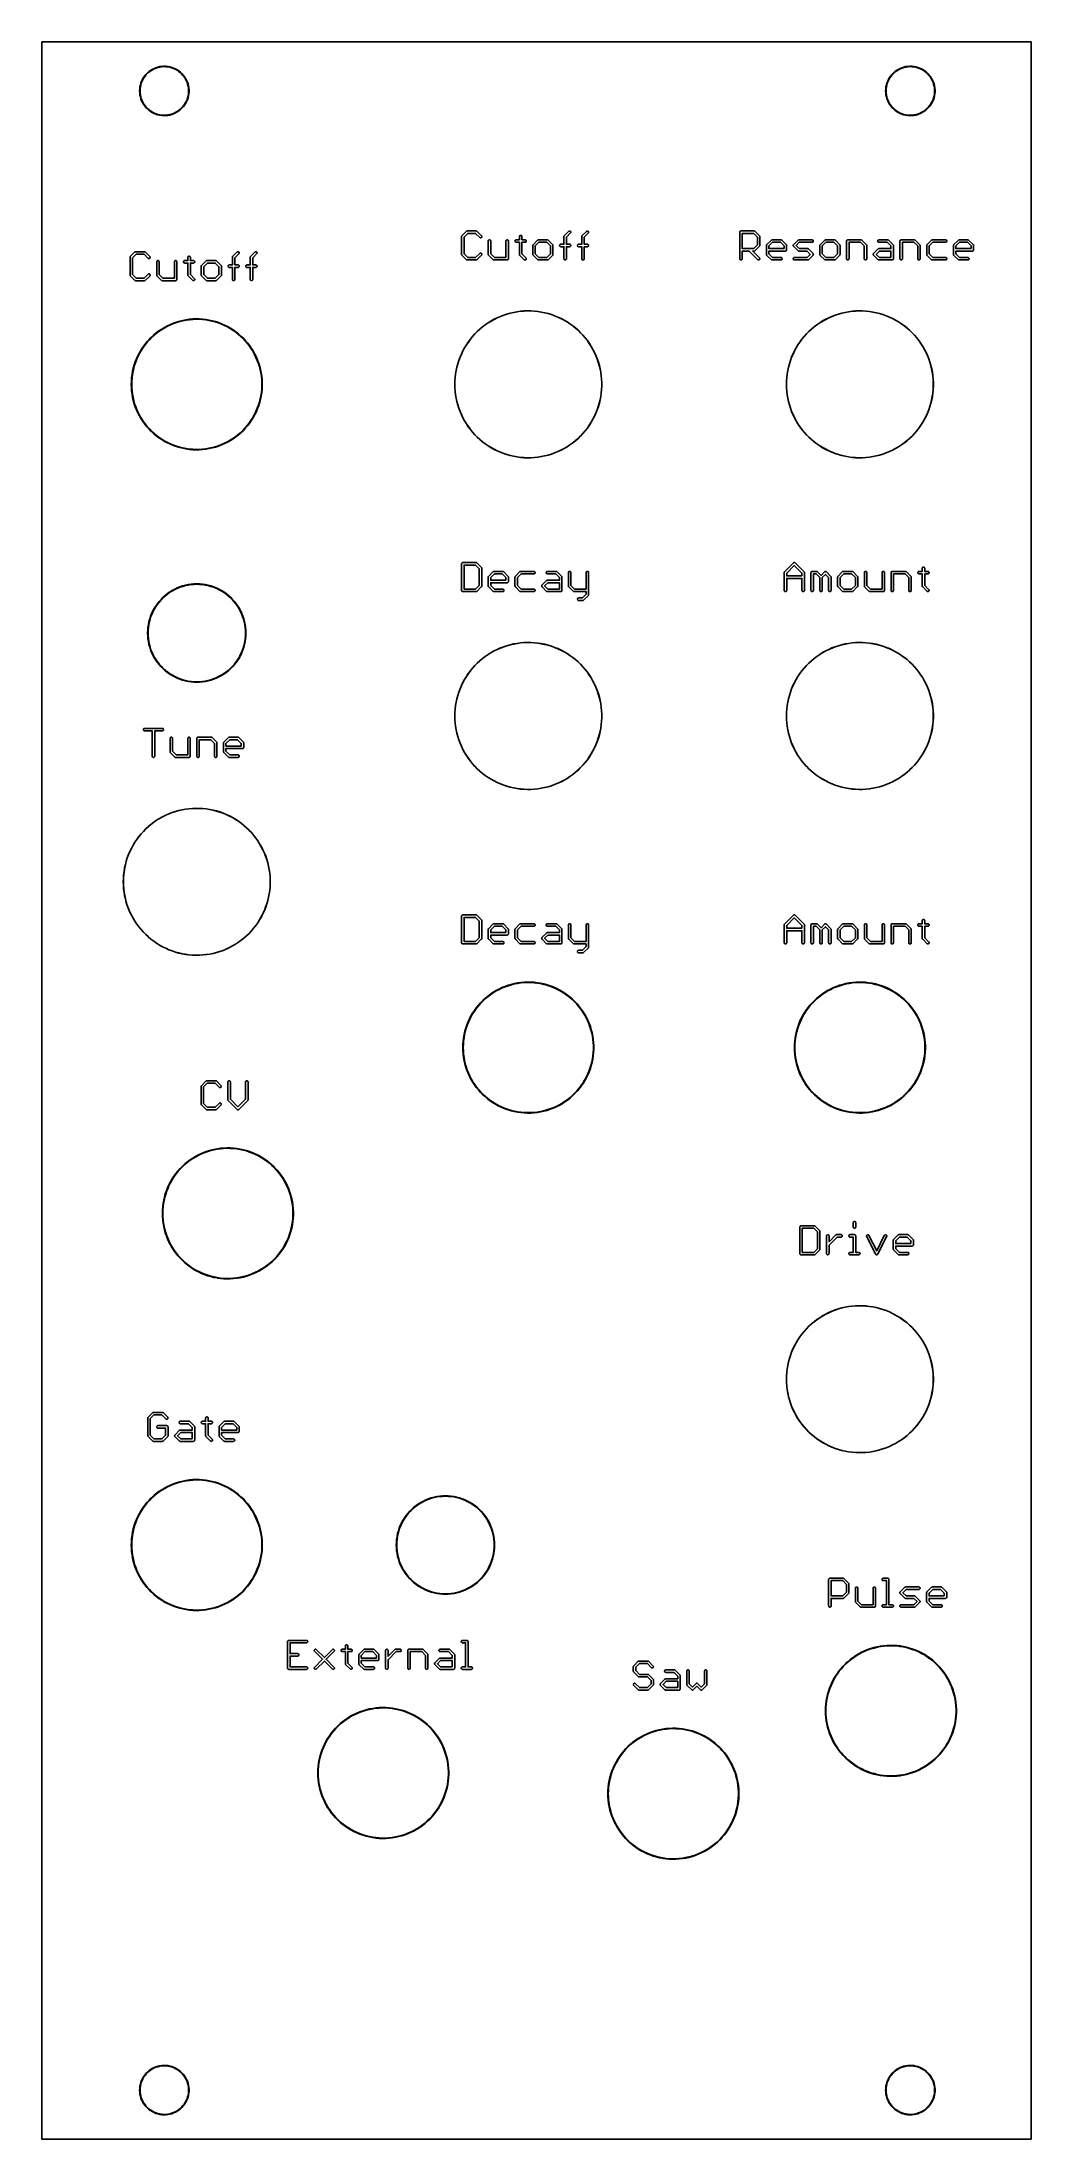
# Model space of a CAD drawing. Extents: x 1 to 62, y 0 to 129.
import ezdxf

# ---------------------------------------------------------------- set-up
doc = ezdxf.new("R2010")
doc.units = 0

msp = doc.modelspace()

# ---------------------------------------------------------------- linework, layer by layer
at = {"color": 34, "true_color": 0x008000}
for points in [[(1.27, 0.3175, 0), (61.88964, 0.3175, 0), (61.88964, 128.81864, 0), (1.27, 128.81864, 0), (1.27, 0.3175, 0)], [(8.61821, 127.32257, 0), (8.4963, 127.30479, 0), (8.49236, 127.30417, 0), (8.37299, 127.27623, 0), (8.25615, 127.24067, 0), (8.14185, 127.19495, 0), (8.13831, 127.19315, 0), (8.02909, 127.13727, 0), (7.92495, 127.07377, 0), (7.82843, 127.00011, 0), (7.73445, 126.91883, 0), (7.64528, 126.82966, 0), (7.56908, 126.73568, 0), (7.49796, 126.63662, 0), (7.43446, 126.52994, 0), (7.43266, 126.5264, 0), (7.38186, 126.41464, 0), (7.33614, 126.30034, 0), (7.30312, 126.1835, 0), (7.27772, 126.06412, 0), (7.27709, 126.0602, 0), (7.26186, 125.93828, 0), (7.25678, 125.81636, 0), (7.26186, 125.69443, 0), (7.27709, 125.57252, 0), (7.27772, 125.56859, 0), (7.30312, 125.44921, 0), (7.33614, 125.33237, 0), (7.38186, 125.21807, 0), (7.43266, 125.10631, 0), (7.43446, 125.10277, 0), (7.49796, 124.99609, 0), (7.56908, 124.89703, 0), (7.64528, 124.80305, 0), (7.73445, 124.71388, 0), (7.82843, 124.6326, 0), (7.92495, 124.55894, 0), (8.02909, 124.49544, 0), (8.13831, 124.43956, 0), (8.14185, 124.43776, 0), (8.25615, 124.39204, 0), (8.37299, 124.35648, 0), (8.49236, 124.32854, 0), (8.4963, 124.32792, 0), (8.61821, 124.31013, 0), (8.74014, 124.30252, 0), (8.86206, 124.30506, 0), (8.98398, 124.31776, 0), (8.9879, 124.31838, 0), (9.10981, 124.34124, 0), (9.22666, 124.37172, 0), (9.34096, 124.4149, 0), (9.45271, 124.4657, 0), (9.45626, 124.4675, 0), (9.56293, 124.52592, 0), (9.66454, 124.5945, 0), (9.76106, 124.6707, 0), (9.84995, 124.75452, 0), (9.85277, 124.75733, 0), (9.93404, 124.84877, 0), (10.01024, 124.94529, 0), (10.07629, 125.04943, 0), (10.13217, 125.15865, 0), (10.13397, 125.16219, 0), (10.18477, 125.27395, 0), (10.22287, 125.38825, 0), (10.25334, 125.50763, 0), (10.27366, 125.62955, 0), (10.2743, 125.63348, 0), (10.28445, 125.75539, 0), (10.28445, 125.87732, 0), (10.2743, 125.99924, 0), (10.27366, 126.00316, 0), (10.25334, 126.12508, 0), (10.22287, 126.24446, 0), (10.18477, 126.35876, 0), (10.13397, 126.47052, 0), (10.13217, 126.47406, 0), (10.07629, 126.58328, 0), (10.01024, 126.68742, 0), (9.93404, 126.78394, 0), (9.85277, 126.87538, 0), (9.84995, 126.87819, 0), (9.76106, 126.96201, 0), (9.66454, 127.03821, 0), (9.56293, 127.10679, 0), (9.45626, 127.16521, 0), (9.45271, 127.16701, 0), (9.34096, 127.21781, 0), (9.22666, 127.26099, 0), (9.10981, 127.29147, 0), (8.9879, 127.31433, 0), (8.98398, 127.31495, 0), (8.86206, 127.32766, 0), (8.74014, 127.3302, 0), (8.61821, 127.32257, 0)], [(8.98258, 124.343, 0), (8.86206, 124.33045, 0), (8.74014, 124.32792, 0), (8.61821, 124.33553, 0), (8.49967, 124.35282, 0), (8.38083, 124.38063, 0), (8.26399, 124.41619, 0), (8.14984, 124.46185, 0), (8.04402, 124.51599, 0), (7.93988, 124.57949, 0), (7.84336, 124.65315, 0), (7.74938, 124.73443, 0), (7.66583, 124.81798, 0), (7.58963, 124.91196, 0), (7.51851, 125.01102, 0), (7.45582, 125.11634, 0), (7.40601, 125.22592, 0), (7.36029, 125.34022, 0), (7.32727, 125.45706, 0), (7.30219, 125.57496, 0), (7.28725, 125.69443, 0), (7.28218, 125.81636, 0), (7.28725, 125.93828, 0), (7.30218, 126.05774, 0), (7.32727, 126.17565, 0), (7.36029, 126.29249, 0), (7.40601, 126.40679, 0), (7.45582, 126.51637, 0), (7.51851, 126.62169, 0), (7.58963, 126.72075, 0), (7.66583, 126.81473, 0), (7.74938, 126.89828, 0), (7.84336, 126.97956, 0), (7.93988, 127.05322, 0), (8.04402, 127.11672, 0), (8.14984, 127.17086, 0), (8.26399, 127.21652, 0), (8.38083, 127.25208, 0), (8.49967, 127.27989, 0), (8.61821, 127.29718, 0), (8.74014, 127.3048, 0), (8.86206, 127.30226, 0), (8.98258, 127.28971, 0), (9.10197, 127.26732, 0), (9.21881, 127.23684, 0), (9.33311, 127.19366, 0), (9.44338, 127.14354, 0), (9.54801, 127.08624, 0), (9.6496, 127.01766, 0), (9.74613, 126.94146, 0), (9.8331, 126.85946, 0), (9.9135, 126.76901, 0), (9.98969, 126.67249, 0), (10.05574, 126.56835, 0), (10.10982, 126.46265, 0), (10.16062, 126.35091, 0), (10.19872, 126.23661, 0), (10.2292, 126.11723, 0), (10.2489, 125.99906, 0), (10.25905, 125.87732, 0), (10.25905, 125.75539, 0), (10.24889, 125.63364, 0), (10.2292, 125.51548, 0), (10.19872, 125.3961, 0), (10.16062, 125.2818, 0), (10.10981, 125.17004, 0), (10.05574, 125.06436, 0), (9.98969, 124.96022, 0), (9.9135, 124.8637, 0), (9.8331, 124.77325, 0), (9.74613, 124.69125, 0), (9.6496, 124.61505, 0), (9.54801, 124.54647, 0), (9.44338, 124.48917, 0), (9.33311, 124.43905, 0), (9.21881, 124.39587, 0), (9.10197, 124.36539, 0), (8.98258, 124.343, 0)], [(54.33822, 127.32257, 0), (54.2163, 127.30479, 0), (54.21237, 127.30417, 0), (54.09299, 127.27623, 0), (53.97615, 127.24067, 0), (53.86185, 127.19495, 0), (53.85831, 127.19315, 0), (53.74909, 127.13727, 0), (53.64495, 127.07377, 0), (53.54843, 127.00011, 0), (53.45445, 126.91883, 0), (53.36528, 126.82966, 0), (53.28908, 126.73568, 0), (53.21796, 126.63662, 0), (53.15446, 126.52994, 0), (53.15266, 126.5264, 0), (53.10186, 126.41464, 0), (53.05614, 126.30034, 0), (53.02312, 126.1835, 0), (52.99772, 126.06412, 0), (52.9971, 126.0602, 0), (52.98185, 125.93828, 0), (52.97677, 125.81636, 0), (52.98185, 125.69443, 0), (52.9971, 125.57252, 0), (52.99772, 125.56859, 0), (53.02312, 125.44921, 0), (53.05614, 125.33237, 0), (53.10186, 125.21807, 0), (53.15266, 125.10631, 0), (53.15446, 125.10277, 0), (53.21796, 124.99609, 0), (53.28908, 124.89703, 0), (53.36528, 124.80305, 0), (53.45445, 124.71388, 0), (53.54843, 124.6326, 0), (53.64495, 124.55894, 0), (53.74909, 124.49544, 0), (53.85831, 124.43956, 0), (53.86185, 124.43776, 0), (53.97615, 124.39204, 0), (54.09299, 124.35648, 0), (54.21237, 124.32854, 0), (54.2163, 124.32792, 0), (54.33822, 124.31013, 0), (54.46014, 124.30252, 0), (54.58205, 124.30506, 0), (54.70398, 124.31776, 0), (54.7079, 124.31838, 0), (54.82982, 124.34124, 0), (54.94666, 124.37172, 0), (55.06096, 124.4149, 0), (55.17272, 124.4657, 0), (55.17626, 124.4675, 0), (55.28294, 124.52592, 0), (55.38454, 124.5945, 0), (55.48106, 124.6707, 0), (55.56996, 124.75452, 0), (55.57277, 124.75733, 0), (55.65405, 124.84877, 0), (55.73025, 124.94529, 0), (55.79629, 125.04943, 0), (55.85217, 125.15865, 0), (55.85397, 125.16219, 0), (55.90477, 125.27395, 0), (55.94287, 125.38825, 0), (55.97335, 125.50763, 0), (55.99367, 125.62955, 0), (55.9943, 125.63348, 0), (56.00446, 125.75539, 0), (56.00446, 125.87732, 0), (55.9943, 125.99924, 0), (55.99367, 126.00316, 0), (55.97335, 126.12508, 0), (55.94287, 126.24446, 0), (55.90477, 126.35876, 0), (55.85397, 126.47052, 0), (55.85217, 126.47406, 0), (55.79629, 126.58328, 0), (55.73025, 126.68742, 0), (55.65405, 126.78394, 0), (55.57277, 126.87538, 0), (55.56996, 126.87819, 0), (55.48106, 126.96201, 0), (55.38454, 127.03821, 0), (55.28294, 127.10679, 0), (55.17626, 127.16521, 0), (55.17272, 127.16701, 0), (55.06096, 127.21781, 0), (54.94666, 127.26099, 0), (54.82982, 127.29147, 0), (54.7079, 127.31433, 0), (54.70398, 127.31495, 0), (54.58205, 127.32766, 0), (54.46014, 127.3302, 0), (54.33822, 127.32257, 0)], [(54.70258, 124.343, 0), (54.58205, 124.33045, 0), (54.46014, 124.32792, 0), (54.33822, 124.33553, 0), (54.21967, 124.35282, 0), (54.10084, 124.38063, 0), (53.984, 124.41619, 0), (53.8698, 124.46187, 0), (53.76402, 124.51599, 0), (53.65988, 124.57949, 0), (53.56336, 124.65315, 0), (53.46938, 124.73443, 0), (53.38583, 124.81798, 0), (53.30963, 124.91196, 0), (53.23851, 125.01102, 0), (53.17582, 125.11634, 0), (53.12601, 125.22592, 0), (53.08029, 125.34022, 0), (53.04727, 125.45706, 0), (53.02221, 125.57485, 0), (53.00725, 125.69443, 0), (53.00218, 125.81636, 0), (53.00725, 125.93828, 0), (53.02221, 126.05785, 0), (53.04727, 126.17565, 0), (53.08029, 126.29249, 0), (53.12601, 126.40679, 0), (53.17582, 126.51637, 0), (53.23851, 126.62169, 0), (53.30963, 126.72075, 0), (53.38583, 126.81473, 0), (53.46938, 126.89828, 0), (53.56336, 126.97956, 0), (53.65988, 127.05322, 0), (53.76402, 127.11672, 0), (53.8698, 127.17084, 0), (53.984, 127.21652, 0), (54.10084, 127.25208, 0), (54.21967, 127.27989, 0), (54.33822, 127.29718, 0), (54.46014, 127.3048, 0), (54.58205, 127.30226, 0), (54.70258, 127.28971, 0), (54.82197, 127.26732, 0), (54.93881, 127.23684, 0), (55.05311, 127.19366, 0), (55.16338, 127.14354, 0), (55.26801, 127.08624, 0), (55.36961, 127.01766, 0), (55.46613, 126.94146, 0), (55.5531, 126.85946, 0), (55.6335, 126.76901, 0), (55.7097, 126.67249, 0), (55.77574, 126.56835, 0), (55.82991, 126.46247, 0), (55.88062, 126.35091, 0), (55.91872, 126.23661, 0), (55.9492, 126.11723, 0), (55.96893, 125.99882, 0), (55.97906, 125.87732, 0), (55.97906, 125.75539, 0), (55.96893, 125.63388, 0), (55.9492, 125.51548, 0), (55.91872, 125.3961, 0), (55.88062, 125.2818, 0), (55.82991, 125.17024, 0), (55.77574, 125.06436, 0), (55.7097, 124.96022, 0), (55.6335, 124.8637, 0), (55.5531, 124.77325, 0), (55.46613, 124.69125, 0), (55.36961, 124.61505, 0), (55.26801, 124.54647, 0), (55.16338, 124.48917, 0), (55.05311, 124.43905, 0), (54.93881, 124.39587, 0), (54.82197, 124.36539, 0), (54.70258, 124.343, 0)], [(27.33548, 117.23623, 0), (27.31193, 117.23251, 0), (27.29069, 117.22168, 0), (27.00205, 116.93304, 0), (26.99122, 116.9118, 0), (26.98749, 116.88825, 0), (26.98749, 115.80367, 0), (26.99122, 115.78013, 0), (27.00205, 115.75889, 0), (27.01891, 115.74203, 0), (27.29069, 115.47279, 0), (27.31193, 115.46196, 0), (27.33548, 115.45824, 0), (27.87649, 115.45824, 0), (27.90004, 115.46196, 0), (27.92128, 115.47279, 0), (28.19306, 115.74203, 0), (28.20992, 115.75889, 0), (28.22075, 115.78013, 0), (28.22448, 115.80367, 0), (28.22075, 115.82722, 0), (28.20992, 115.84846, 0), (28.19306, 115.86532, 0), (28.17182, 115.87615, 0), (28.14828, 115.87987, 0), (28.12473, 115.87615, 0), (28.10349, 115.86532, 0), (27.84641, 115.61064, 0), (27.36556, 115.61064, 0), (27.13989, 115.8342, 0), (27.13989, 116.85802, 0), (27.3657, 117.08383, 0), (27.84627, 117.08383, 0), (28.10349, 116.82661, 0), (28.12473, 116.81578, 0), (28.14828, 116.81205, 0), (28.17182, 116.81578, 0), (28.19306, 116.82661, 0), (28.20992, 116.84347, 0), (28.22075, 116.86471, 0), (28.22448, 116.88825, 0), (28.22075, 116.9118, 0), (28.20992, 116.93304, 0), (27.92128, 117.22168, 0), (27.90004, 117.23251, 0), (27.87649, 117.23623, 0), (27.33548, 117.23623, 0)], [(30.83399, 115.47279, 0), (30.85523, 115.46196, 0), (30.87878, 115.45824, 0), (30.90232, 115.46196, 0), (30.92356, 115.47279, 0), (30.94042, 115.48965, 0), (30.95125, 115.51089, 0), (30.95498, 115.53444, 0), (30.95125, 115.55798, 0), (30.94042, 115.57922, 0), (30.68574, 115.8339, 0), (30.68574, 116.54282, 0), (30.87878, 116.54282, 0), (30.90232, 116.54654, 0), (30.92356, 116.55737, 0), (30.94042, 116.57423, 0), (30.95125, 116.59547, 0), (30.95498, 116.61902, 0), (30.95125, 116.64256, 0), (30.94042, 116.6638, 0), (30.92356, 116.68066, 0), (30.90232, 116.69149, 0), (30.87878, 116.69522, 0), (30.68574, 116.69522, 0), (30.68574, 116.88825, 0), (30.68201, 116.9118, 0), (30.67118, 116.93304, 0), (30.65432, 116.9499, 0), (30.63308, 116.96073, 0), (30.60954, 116.96445, 0), (30.58599, 116.96073, 0), (30.56475, 116.9499, 0), (30.54789, 116.93304, 0), (30.53706, 116.9118, 0), (30.53334, 116.88825, 0), (30.53334, 116.69522, 0), (30.33775, 116.69522, 0), (30.31421, 116.69149, 0), (30.29297, 116.68066, 0), (30.27611, 116.6638, 0), (30.26528, 116.64256, 0), (30.26155, 116.61902, 0), (30.26528, 116.59547, 0), (30.27611, 116.57423, 0), (30.29297, 116.55737, 0), (30.31421, 116.54654, 0), (30.33775, 116.54282, 0), (30.53334, 116.54282, 0), (30.53334, 115.80367, 0), (30.53706, 115.78013, 0), (30.54789, 115.75889, 0), (30.83399, 115.47279, 0)], [(33.3375, 115.45824, 0), (33.36104, 115.46196, 0), (33.38228, 115.47279, 0), (33.39914, 115.48965, 0), (33.40997, 115.51089, 0), (33.4137, 115.53444, 0), (33.4137, 116.27103, 0), (33.60928, 116.27103, 0), (33.63282, 116.27476, 0), (33.65406, 116.28559, 0), (33.67092, 116.30245, 0), (33.68175, 116.32369, 0), (33.68548, 116.34723, 0), (33.68175, 116.37078, 0), (33.67092, 116.39202, 0), (33.65406, 116.40888, 0), (33.63282, 116.41971, 0), (33.60928, 116.42343, 0), (33.4137, 116.42343, 0), (33.4137, 116.85803, 0), (33.67092, 117.11525, 0), (33.68175, 117.13649, 0), (33.68548, 117.16003, 0), (33.68175, 117.18358, 0), (33.67092, 117.20482, 0), (33.65406, 117.22168, 0), (33.63282, 117.23251, 0), (33.60928, 117.23623, 0), (33.58573, 117.23251, 0), (33.56449, 117.22168, 0), (33.27585, 116.93304, 0), (33.26502, 116.9118, 0), (33.2613, 116.88825, 0), (33.2613, 116.42343, 0), (33.06572, 116.42343, 0), (33.04217, 116.41971, 0), (33.02093, 116.40888, 0), (33.00407, 116.39202, 0), (32.99324, 116.37078, 0), (32.98952, 116.34723, 0), (32.99324, 116.32369, 0), (33.00407, 116.30245, 0), (33.02093, 116.28559, 0), (33.04217, 116.27476, 0), (33.06572, 116.27103, 0), (33.2613, 116.27103, 0), (33.2613, 115.53444, 0), (33.26502, 115.51089, 0), (33.27585, 115.48965, 0), (33.29271, 115.47279, 0), (33.31395, 115.46196, 0), (33.3375, 115.45824, 0)], [(34.42969, 115.45824, 0), (34.45324, 115.46196, 0), (34.47448, 115.47279, 0), (34.49134, 115.48965, 0), (34.50217, 115.51089, 0), (34.50589, 115.53444, 0), (34.50589, 116.27103, 0), (34.69894, 116.27103, 0), (34.72247, 116.27476, 0), (34.74372, 116.28559, 0), (34.76057, 116.30245, 0), (34.77141, 116.32369, 0), (34.77514, 116.34723, 0), (34.77141, 116.37078, 0), (34.76057, 116.39202, 0), (34.74372, 116.40888, 0), (34.72247, 116.41971, 0), (34.69894, 116.42343, 0), (34.50589, 116.42343, 0), (34.50589, 116.85816, 0), (34.76057, 117.11525, 0), (34.77141, 117.13649, 0), (34.77514, 117.16003, 0), (34.77141, 117.18358, 0), (34.76057, 117.20482, 0), (34.74372, 117.22168, 0), (34.72247, 117.23251, 0), (34.69894, 117.23623, 0), (34.67539, 117.23251, 0), (34.65415, 117.22168, 0), (34.63729, 117.20482, 0), (34.36804, 116.93304, 0), (34.35722, 116.9118, 0), (34.35349, 116.88825, 0), (34.35349, 116.42343, 0), (34.15791, 116.42343, 0), (34.13436, 116.41971, 0), (34.11313, 116.40888, 0), (34.09626, 116.39202, 0), (34.08544, 116.37078, 0), (34.08171, 116.34723, 0), (34.08544, 116.32369, 0), (34.09626, 116.30245, 0), (34.11313, 116.28559, 0), (34.13436, 116.27476, 0), (34.15791, 116.27103, 0), (34.35349, 116.27103, 0), (34.35349, 115.53444, 0), (34.35722, 115.51089, 0), (34.36804, 115.48965, 0), (34.38491, 115.47279, 0), (34.40614, 115.46196, 0), (34.42969, 115.45824, 0)], [(44.94598, 116.00298, 0), (44.96722, 116.01381, 0), (45.25586, 116.30245, 0), (45.26669, 116.32369, 0), (45.27042, 116.34723, 0), (45.27042, 116.88825, 0), (45.26669, 116.9118, 0), (45.25586, 116.93304, 0), (44.96722, 117.22168, 0), (44.94598, 117.23251, 0), (44.92243, 117.23623, 0), (44.10964, 117.23623, 0), (44.08609, 117.23251, 0), (44.06485, 117.22168, 0), (44.04799, 117.20482, 0), (44.03716, 117.18358, 0), (44.03344, 117.16003, 0), (44.03344, 115.53444, 0), (44.03716, 115.51089, 0), (44.04799, 115.48965, 0), (44.06485, 115.47279, 0), (44.08609, 115.46196, 0), (44.10964, 115.45824, 0), (44.13318, 115.46196, 0), (44.15442, 115.47279, 0), (44.17128, 115.48965, 0), (44.18211, 115.51089, 0), (44.18584, 115.53444, 0), (44.18584, 115.99925, 0), (44.6205, 115.99925, 0), (45.14943, 115.47279, 0), (45.17067, 115.46196, 0), (45.19422, 115.45824, 0), (45.21776, 115.46196, 0), (45.239, 115.47279, 0), (45.25586, 115.48965, 0), (45.26669, 115.51089, 0), (45.27042, 115.53444, 0), (45.26669, 115.55798, 0), (45.25586, 115.57922, 0), (45.239, 115.59608, 0), (44.83394, 115.99925, 0), (44.92243, 115.99925, 0), (44.94598, 116.00298, 0)], [(44.8922, 116.15165, 0), (44.18584, 116.15165, 0), (44.18584, 117.08383, 0), (44.89221, 117.08383, 0), (45.11802, 116.85802, 0), (45.11802, 116.37747, 0), (44.8922, 116.15165, 0)], [(7.01547, 115.96623, 0), (6.99193, 115.96251, 0), (6.97069, 115.95168, 0), (6.68205, 115.66304, 0), (6.67122, 115.6418, 0), (6.6675, 115.61826, 0), (6.6675, 114.53367, 0), (6.67122, 114.51013, 0), (6.68205, 114.48889, 0), (6.69891, 114.47203, 0), (6.97069, 114.20279, 0), (6.99193, 114.19196, 0), (7.01547, 114.18824, 0), (7.55649, 114.18824, 0), (7.58004, 114.19196, 0), (7.60128, 114.20279, 0), (7.87306, 114.47203, 0), (7.88992, 114.48889, 0), (7.90075, 114.51013, 0), (7.90447, 114.53367, 0), (7.90075, 114.55722, 0), (7.88992, 114.57846, 0), (7.87306, 114.59532, 0), (7.85182, 114.60615, 0), (7.82827, 114.60987, 0), (7.80473, 114.60615, 0), (7.78349, 114.59532, 0), (7.52641, 114.34064, 0), (7.04556, 114.34064, 0), (6.8199, 114.56419, 0), (6.8199, 115.58803, 0), (7.0457, 115.81383, 0), (7.52627, 115.81383, 0), (7.78349, 115.55661, 0), (7.80473, 115.54578, 0), (7.82827, 115.54206, 0), (7.85182, 115.54578, 0), (7.87306, 115.55661, 0), (7.88992, 115.57347, 0), (7.90075, 115.59471, 0), (7.90447, 115.61826, 0), (7.90075, 115.6418, 0), (7.88992, 115.66304, 0), (7.60128, 115.95168, 0), (7.58004, 115.96251, 0), (7.55649, 115.96623, 0), (7.01547, 115.96623, 0)], [(10.51399, 114.20279, 0), (10.53523, 114.19196, 0), (10.55878, 114.18824, 0), (10.58232, 114.19196, 0), (10.60356, 114.20279, 0), (10.62042, 114.21965, 0), (10.63125, 114.24089, 0), (10.63498, 114.26444, 0), (10.63125, 114.28798, 0), (10.62042, 114.30922, 0), (10.36574, 114.5639, 0), (10.36574, 115.27281, 0), (10.55878, 115.27281, 0), (10.58232, 115.27654, 0), (10.60356, 115.28737, 0), (10.62042, 115.30423, 0), (10.63125, 115.32547, 0), (10.63498, 115.34901, 0), (10.63125, 115.37256, 0), (10.62042, 115.3938, 0), (10.60356, 115.41066, 0), (10.58232, 115.42149, 0), (10.55878, 115.42521, 0), (10.36574, 115.42521, 0), (10.36574, 115.61826, 0), (10.36201, 115.6418, 0), (10.35117, 115.66304, 0), (10.33432, 115.6799, 0), (10.31307, 115.69073, 0), (10.28954, 115.69446, 0), (10.26599, 115.69073, 0), (10.24475, 115.6799, 0), (10.22789, 115.66304, 0), (10.21706, 115.6418, 0), (10.21334, 115.61826, 0), (10.21334, 115.42521, 0), (10.01775, 115.42521, 0), (9.99421, 115.42149, 0), (9.97297, 115.41066, 0), (9.95611, 115.3938, 0), (9.94528, 115.37256, 0), (9.94155, 115.34901, 0), (9.94528, 115.32547, 0), (9.95611, 115.30423, 0), (9.97297, 115.28737, 0), (9.99421, 115.27654, 0), (10.01775, 115.27281, 0), (10.21334, 115.27281, 0), (10.21334, 114.53367, 0), (10.21706, 114.51013, 0), (10.22789, 114.48889, 0), (10.51399, 114.20279, 0)], [(13.01749, 114.18824, 0), (13.04104, 114.19196, 0), (13.06228, 114.20279, 0), (13.07914, 114.21965, 0), (13.08997, 114.24089, 0), (13.09369, 114.26444, 0), (13.09369, 115.00103, 0), (13.28928, 115.00103, 0), (13.31282, 115.00476, 0), (13.33406, 115.01559, 0), (13.35092, 115.03245, 0), (13.36175, 115.05369, 0), (13.36548, 115.07723, 0), (13.36175, 115.10078, 0), (13.35092, 115.12202, 0), (13.33406, 115.13888, 0), (13.31282, 115.14971, 0), (13.28928, 115.15343, 0), (13.09369, 115.15343, 0), (13.09369, 115.58802, 0), (13.35092, 115.84525, 0), (13.36175, 115.86649, 0), (13.36548, 115.89003, 0), (13.36175, 115.91358, 0), (13.35092, 115.93482, 0), (13.33406, 115.95168, 0), (13.31282, 115.96251, 0), (13.28928, 115.96623, 0), (13.26573, 115.96251, 0), (13.24449, 115.95168, 0), (12.95585, 115.66304, 0), (12.94502, 115.6418, 0), (12.94129, 115.61826, 0), (12.94129, 115.15343, 0), (12.74572, 115.15343, 0), (12.72217, 115.14971, 0), (12.70093, 115.13888, 0), (12.68407, 115.12202, 0), (12.67324, 115.10078, 0), (12.66952, 115.07723, 0), (12.67324, 115.05369, 0), (12.68407, 115.03245, 0), (12.70093, 115.01559, 0), (12.72217, 115.00476, 0), (12.74572, 115.00103, 0), (12.94129, 115.00103, 0), (12.94129, 114.26444, 0), (12.94502, 114.24089, 0), (12.95585, 114.21965, 0), (12.97271, 114.20279, 0), (12.99395, 114.19196, 0), (13.01749, 114.18824, 0)], [(14.10969, 114.18824, 0), (14.13324, 114.19196, 0), (14.15448, 114.20279, 0), (14.17134, 114.21965, 0), (14.18217, 114.24089, 0), (14.18589, 114.26444, 0), (14.18589, 115.00103, 0), (14.37894, 115.00103, 0), (14.40248, 115.00476, 0), (14.42372, 115.01559, 0), (14.44058, 115.03245, 0), (14.45141, 115.05369, 0), (14.45514, 115.07723, 0), (14.45141, 115.10078, 0), (14.44058, 115.12202, 0), (14.42372, 115.13888, 0), (14.40248, 115.14971, 0), (14.37894, 115.15343, 0), (14.18589, 115.15343, 0), (14.18589, 115.58816, 0), (14.44058, 115.84525, 0), (14.45141, 115.86649, 0), (14.45514, 115.89003, 0), (14.45141, 115.91358, 0), (14.44058, 115.93482, 0), (14.42372, 115.95168, 0), (14.40248, 115.96251, 0), (14.37894, 115.96623, 0), (14.35539, 115.96251, 0), (14.33415, 115.95168, 0), (14.31729, 115.93482, 0), (14.04805, 115.66304, 0), (14.03722, 115.6418, 0), (14.03349, 115.61826, 0), (14.03349, 115.15343, 0), (13.83791, 115.15343, 0), (13.81437, 115.14971, 0), (13.79313, 115.13888, 0), (13.77627, 115.12202, 0), (13.76544, 115.10078, 0), (13.76171, 115.07723, 0), (13.76544, 115.05369, 0), (13.77627, 115.03245, 0), (13.79313, 115.01559, 0), (13.81437, 115.00476, 0), (13.83791, 115.00103, 0), (14.03349, 115.00103, 0), (14.03349, 114.26444, 0), (14.03722, 114.24089, 0), (14.04805, 114.21965, 0), (14.06491, 114.20279, 0), (14.08615, 114.19196, 0), (14.10969, 114.18824, 0)], [(29.78404, 115.45824, 0), (29.80758, 115.46196, 0), (29.82882, 115.47279, 0), (29.84568, 115.48965, 0), (29.85651, 115.51089, 0), (29.86024, 115.53444, 0), (29.86024, 116.61902, 0), (29.85651, 116.64256, 0), (29.84568, 116.6638, 0), (29.82882, 116.68066, 0), (29.80758, 116.69149, 0), (29.78404, 116.69522, 0), (29.76049, 116.69149, 0), (29.73925, 116.68066, 0), (29.72239, 116.6638, 0), (29.71156, 116.64256, 0), (29.70784, 116.61902, 0), (29.70784, 115.61064, 0), (29.00132, 115.61064, 0), (28.77565, 115.8342, 0), (28.77565, 116.61902, 0), (28.77193, 116.64256, 0), (28.7611, 116.6638, 0), (28.74424, 116.68066, 0), (28.723, 116.69149, 0), (28.69945, 116.69522, 0), (28.67591, 116.69149, 0), (28.65467, 116.68066, 0), (28.63781, 116.6638, 0), (28.62698, 116.64256, 0), (28.62325, 116.61902, 0), (28.62325, 115.80367, 0), (28.62698, 115.78013, 0), (28.63781, 115.75889, 0), (28.65467, 115.74203, 0), (28.92645, 115.47279, 0), (28.94769, 115.46196, 0), (28.97124, 115.45824, 0), (29.78404, 115.45824, 0)], [(31.69919, 116.69522, 0), (31.67565, 116.69149, 0), (31.65441, 116.68066, 0), (31.63755, 116.6638, 0), (31.36831, 116.39202, 0), (31.35748, 116.37078, 0), (31.35376, 116.34723, 0), (31.35376, 115.80367, 0), (31.35748, 115.78013, 0), (31.36831, 115.75889, 0), (31.65441, 115.47279, 0), (31.67565, 115.46196, 0), (31.69919, 115.45824, 0), (32.24275, 115.45824, 0), (32.2663, 115.46196, 0), (32.28754, 115.47279, 0), (32.55932, 115.74203, 0), (32.57618, 115.75889, 0), (32.58701, 115.78013, 0), (32.59073, 115.80367, 0), (32.59073, 116.34723, 0), (32.58701, 116.37078, 0), (32.57618, 116.39202, 0), (32.28754, 116.68066, 0), (32.2663, 116.69149, 0), (32.24275, 116.69522, 0), (31.69919, 116.69522, 0)], [(32.21267, 115.61064, 0), (31.72942, 115.61064, 0), (31.50616, 115.8339, 0), (31.50616, 116.31715, 0), (31.72972, 116.54282, 0), (32.21251, 116.54282, 0), (32.43833, 116.317, 0), (32.43833, 115.8342, 0), (32.21267, 115.61064, 0)], [(46.85352, 116.00298, 0), (46.87476, 116.01381, 0), (46.89162, 116.03067, 0), (46.90245, 116.05191, 0), (46.90617, 116.07545, 0), (46.90617, 116.34723, 0), (46.90245, 116.37078, 0), (46.89162, 116.39202, 0), (46.62238, 116.6638, 0), (46.60552, 116.68066, 0), (46.58428, 116.69149, 0), (46.56074, 116.69522, 0), (46.01718, 116.69522, 0), (45.99363, 116.69149, 0), (45.97239, 116.68066, 0), (45.68375, 116.39202, 0), (45.67292, 116.37078, 0), (45.6692, 116.34723, 0), (45.6692, 115.80367, 0), (45.67292, 115.78013, 0), (45.68375, 115.75889, 0), (45.70061, 115.74203, 0), (45.97239, 115.47279, 0), (45.99363, 115.46196, 0), (46.01718, 115.45824, 0), (46.56074, 115.45824, 0), (46.58428, 115.46196, 0), (46.60552, 115.47279, 0), (46.62238, 115.48965, 0), (46.63321, 115.51089, 0), (46.63694, 115.53444, 0), (46.63321, 115.55798, 0), (46.62238, 115.57922, 0), (46.60552, 115.59608, 0), (46.58428, 115.60691, 0), (46.56074, 115.61064, 0), (46.04726, 115.61064, 0), (45.8216, 115.83419, 0), (45.8216, 115.99925, 0), (46.82997, 115.99925, 0), (46.85352, 116.00298, 0)], [(46.75377, 116.15165, 0), (45.8216, 116.15165, 0), (45.8216, 116.31701, 0), (46.04741, 116.54282, 0), (46.53021, 116.54282, 0), (46.75377, 116.31715, 0), (46.75377, 116.15165, 0)], [(47.68571, 116.15165, 0), (47.49013, 116.34724, 0), (47.68571, 116.54282, 0), (48.46827, 116.54282, 0), (48.49182, 116.54654, 0), (48.51306, 116.55737, 0), (48.52992, 116.57423, 0), (48.54075, 116.59547, 0), (48.54447, 116.61902, 0), (48.54075, 116.64256, 0), (48.52992, 116.6638, 0), (48.51306, 116.68066, 0), (48.49182, 116.69149, 0), (48.46827, 116.69522, 0), (47.65548, 116.69522, 0), (47.63193, 116.69149, 0), (47.61069, 116.68066, 0), (47.32205, 116.39202, 0), (47.31122, 116.37078, 0), (47.3075, 116.34723, 0), (47.31122, 116.32369, 0), (47.32205, 116.30245, 0), (47.61069, 116.01381, 0), (47.63193, 116.00298, 0), (47.65548, 115.99925, 0), (48.16627, 115.99925, 0), (48.36156, 115.80396, 0), (48.16641, 115.61064, 0), (47.3837, 115.61064, 0), (47.36015, 115.60691, 0), (47.33891, 115.59608, 0), (47.32205, 115.57922, 0), (47.31122, 115.55798, 0), (47.3075, 115.53444, 0), (47.31122, 115.51089, 0), (47.32205, 115.48965, 0), (47.33891, 115.47279, 0), (47.36015, 115.46196, 0), (47.3837, 115.45824, 0), (48.19649, 115.45824, 0), (48.22004, 115.46196, 0), (48.24128, 115.47279, 0), (48.51306, 115.74203, 0), (48.52992, 115.75889, 0), (48.54075, 115.78013, 0), (48.54447, 115.80367, 0), (48.54075, 115.82722, 0), (48.52992, 115.84846, 0), (48.24128, 116.1371, 0), (48.22004, 116.14793, 0), (48.19649, 116.15165, 0), (47.68571, 116.15165, 0)], [(50.16568, 115.75889, 0), (50.17651, 115.78013, 0), (50.18024, 115.80367, 0), (50.18024, 116.34723, 0), (50.17651, 116.37078, 0), (50.16568, 116.39202, 0), (49.89644, 116.6638, 0), (49.87958, 116.68066, 0), (49.85834, 116.69149, 0), (49.83479, 116.69522, 0), (49.29124, 116.69522, 0), (49.26769, 116.69149, 0), (49.24645, 116.68066, 0), (48.95781, 116.39202, 0), (48.94698, 116.37078, 0), (48.94325, 116.34723, 0), (48.94325, 115.80367, 0), (48.94698, 115.78013, 0), (48.95781, 115.75889, 0), (48.97467, 115.74203, 0), (49.24645, 115.47279, 0), (49.26769, 115.46196, 0), (49.29124, 115.45824, 0), (49.83479, 115.45824, 0), (49.85834, 115.46196, 0), (49.87958, 115.47279, 0), (50.16568, 115.75889, 0)], [(49.80457, 115.61064, 0), (49.32132, 115.61064, 0), (49.09565, 115.8342, 0), (49.09565, 116.317, 0), (49.32147, 116.54282, 0), (49.80427, 116.54282, 0), (50.02784, 116.31714, 0), (50.02784, 115.83391, 0), (49.80457, 115.61064, 0)], [(50.65776, 116.69522, 0), (50.63421, 116.69149, 0), (50.61297, 116.68066, 0), (50.59611, 116.6638, 0), (50.58528, 116.64256, 0), (50.58156, 116.61902, 0), (50.58156, 115.53444, 0), (50.58528, 115.51089, 0), (50.59611, 115.48965, 0), (50.61297, 115.47279, 0), (50.63421, 115.46196, 0), (50.65776, 115.45824, 0), (50.6813, 115.46196, 0), (50.70254, 115.47279, 0), (50.7194, 115.48965, 0), (50.73023, 115.51089, 0), (50.73396, 115.53444, 0), (50.73396, 116.54282, 0), (51.44032, 116.54282, 0), (51.66614, 116.317, 0), (51.66614, 115.53444, 0), (51.66986, 115.51089, 0), (51.68069, 115.48965, 0), (51.69755, 115.47279, 0), (51.71879, 115.46196, 0), (51.74234, 115.45824, 0), (51.76588, 115.46196, 0), (51.78712, 115.47279, 0), (51.80398, 115.48965, 0), (51.81481, 115.51089, 0), (51.81854, 115.53444, 0), (51.81854, 116.34723, 0), (51.81481, 116.37078, 0), (51.80398, 116.39202, 0), (51.51534, 116.68066, 0), (51.4941, 116.69149, 0), (51.47056, 116.69522, 0), (50.65776, 116.69522, 0)], [(52.5653, 116.69522, 0), (52.54175, 116.69149, 0), (52.52051, 116.68066, 0), (52.50365, 116.6638, 0), (52.49282, 116.64256, 0), (52.4891, 116.61902, 0), (52.49282, 116.59547, 0), (52.50365, 116.57423, 0), (52.52051, 116.55737, 0), (52.54175, 116.54654, 0), (52.5653, 116.54282, 0), (53.07862, 116.54282, 0), (53.30443, 116.31701, 0), (53.30443, 116.15165, 0), (52.5653, 116.15165, 0), (52.54175, 116.14793, 0), (52.52051, 116.1371, 0), (52.23187, 115.84846, 0), (52.22104, 115.82722, 0), (52.21732, 115.80367, 0), (52.22104, 115.78013, 0), (52.23187, 115.75889, 0), (52.24873, 115.74203, 0), (52.52051, 115.47279, 0), (52.54175, 115.46196, 0), (52.5653, 115.45824, 0), (53.38063, 115.45824, 0), (53.40418, 115.46196, 0), (53.42542, 115.47279, 0), (53.44228, 115.48965, 0), (53.45311, 115.51089, 0), (53.45683, 115.53444, 0), (53.45683, 116.34723, 0), (53.45311, 116.37078, 0), (53.44228, 116.39202, 0), (53.15364, 116.68066, 0), (53.1324, 116.69149, 0), (53.10886, 116.69522, 0), (52.5653, 116.69522, 0)], [(53.30443, 115.61064, 0), (52.59538, 115.61064, 0), (52.40023, 115.80396, 0), (52.59552, 115.99925, 0), (53.30443, 115.99925, 0), (53.30443, 115.61064, 0)], [(53.93181, 116.69522, 0), (53.90827, 116.69149, 0), (53.88703, 116.68066, 0), (53.87017, 116.6638, 0), (53.85934, 116.64256, 0), (53.85561, 116.61902, 0), (53.85561, 115.53444, 0), (53.85934, 115.51089, 0), (53.87017, 115.48965, 0), (53.88703, 115.47279, 0), (53.90827, 115.46196, 0), (53.93181, 115.45824, 0), (53.95536, 115.46196, 0), (53.9766, 115.47279, 0), (53.99346, 115.48965, 0), (54.00429, 115.51089, 0), (54.00801, 115.53444, 0), (54.00801, 116.54282, 0), (54.71438, 116.54282, 0), (54.9402, 116.317, 0), (54.9402, 115.53444, 0), (54.94392, 115.51089, 0), (54.95475, 115.48965, 0), (54.97161, 115.47279, 0), (54.99285, 115.46196, 0), (55.0164, 115.45824, 0), (55.03994, 115.46196, 0), (55.06118, 115.47279, 0), (55.07804, 115.48965, 0), (55.08887, 115.51089, 0), (55.0926, 115.53444, 0), (55.0926, 116.34723, 0), (55.08887, 116.37078, 0), (55.07804, 116.39202, 0), (54.7894, 116.68066, 0), (54.76816, 116.69149, 0), (54.74462, 116.69522, 0), (53.93181, 116.69522, 0)], [(55.79457, 115.47279, 0), (55.81581, 115.46196, 0), (55.83935, 115.45824, 0), (56.6547, 115.45824, 0), (56.67824, 115.46196, 0), (56.69948, 115.47279, 0), (56.71634, 115.48965, 0), (56.72717, 115.51089, 0), (56.7309, 115.53444, 0), (56.72717, 115.55798, 0), (56.71634, 115.57922, 0), (56.69948, 115.59608, 0), (56.67824, 115.60691, 0), (56.6547, 115.61064, 0), (55.86958, 115.61064, 0), (55.64632, 115.8339, 0), (55.64632, 116.31715, 0), (55.86988, 116.54282, 0), (56.6547, 116.54282, 0), (56.67824, 116.54654, 0), (56.69948, 116.55737, 0), (56.71634, 116.57423, 0), (56.72717, 116.59547, 0), (56.7309, 116.61902, 0), (56.72717, 116.64256, 0), (56.71634, 116.6638, 0), (56.69948, 116.68066, 0), (56.67824, 116.69149, 0), (56.6547, 116.69522, 0), (55.83935, 116.69522, 0), (55.81581, 116.69149, 0), (55.79457, 116.68066, 0), (55.77771, 116.6638, 0), (55.50847, 116.39202, 0), (55.49764, 116.37078, 0), (55.49392, 116.34723, 0), (55.49392, 115.80367, 0), (55.49764, 115.78013, 0), (55.50847, 115.75889, 0), (55.79457, 115.47279, 0)], [(58.314, 116.00298, 0), (58.33524, 116.01381, 0), (58.3521, 116.03067, 0), (58.36293, 116.05191, 0), (58.36666, 116.07545, 0), (58.36666, 116.34723, 0), (58.36293, 116.37078, 0), (58.3521, 116.39202, 0), (58.06346, 116.68066, 0), (58.04222, 116.69149, 0), (58.01867, 116.69522, 0), (57.47766, 116.69522, 0), (57.45411, 116.69149, 0), (57.43287, 116.68066, 0), (57.14423, 116.39202, 0), (57.1334, 116.37078, 0), (57.12968, 116.34723, 0), (57.12968, 115.80367, 0), (57.1334, 115.78013, 0), (57.14423, 115.75889, 0), (57.16109, 115.74203, 0), (57.43287, 115.47279, 0), (57.45411, 115.46196, 0), (57.47766, 115.45824, 0), (58.01867, 115.45824, 0), (58.04222, 115.46196, 0), (58.06346, 115.47279, 0), (58.08032, 115.48965, 0), (58.09115, 115.51089, 0), (58.09487, 115.53444, 0), (58.09115, 115.55798, 0), (58.08032, 115.57922, 0), (58.06346, 115.59608, 0), (58.04222, 115.60691, 0), (58.01867, 115.61064, 0), (57.50774, 115.61064, 0), (57.28208, 115.83419, 0), (57.28208, 115.99925, 0), (58.29046, 115.99925, 0), (58.314, 116.00298, 0)], [(58.21426, 116.15165, 0), (57.28208, 116.15165, 0), (57.28208, 116.31701, 0), (57.50789, 116.54282, 0), (57.98844, 116.54282, 0), (58.21426, 116.317, 0), (58.21426, 116.15165, 0)], [(9.46402, 114.18824, 0), (9.48758, 114.19196, 0), (9.50882, 114.20279, 0), (9.52568, 114.21965, 0), (9.53651, 114.24089, 0), (9.54022, 114.26444, 0), (9.54022, 115.34901, 0), (9.53651, 115.37256, 0), (9.52568, 115.3938, 0), (9.50882, 115.41066, 0), (9.48758, 115.42149, 0), (9.46402, 115.42521, 0), (9.44049, 115.42149, 0), (9.41925, 115.41066, 0), (9.40239, 115.3938, 0), (9.39156, 115.37256, 0), (9.38782, 115.34901, 0), (9.38782, 114.34064, 0), (8.68132, 114.34064, 0), (8.45566, 114.56418, 0), (8.45566, 115.34901, 0), (8.45193, 115.37256, 0), (8.4411, 115.3938, 0), (8.42423, 115.41066, 0), (8.403, 115.42149, 0), (8.37946, 115.42521, 0), (8.35591, 115.42149, 0), (8.33466, 115.41066, 0), (8.31781, 115.3938, 0), (8.30697, 115.37256, 0), (8.30326, 115.34901, 0), (8.30326, 114.53367, 0), (8.30697, 114.51013, 0), (8.31781, 114.48889, 0), (8.33466, 114.47203, 0), (8.60645, 114.20279, 0), (8.62768, 114.19196, 0), (8.65124, 114.18824, 0), (9.46402, 114.18824, 0)], [(11.3792, 115.42521, 0), (11.35565, 115.42149, 0), (11.33441, 115.41066, 0), (11.31755, 115.3938, 0), (11.04831, 115.12202, 0), (11.03748, 115.10078, 0), (11.03376, 115.07723, 0), (11.03376, 114.53367, 0), (11.03748, 114.51013, 0), (11.04831, 114.48889, 0), (11.33441, 114.20279, 0), (11.35565, 114.19196, 0), (11.3792, 114.18824, 0), (11.92275, 114.18824, 0), (11.9463, 114.19196, 0), (11.96754, 114.20279, 0), (12.23932, 114.47203, 0), (12.25618, 114.48889, 0), (12.26701, 114.51013, 0), (12.27074, 114.53367, 0), (12.27074, 115.07723, 0), (12.26701, 115.10078, 0), (12.25618, 115.12202, 0), (11.96754, 115.41066, 0), (11.9463, 115.42149, 0), (11.92275, 115.42521, 0), (11.3792, 115.42521, 0)], [(11.89267, 114.34064, 0), (11.40942, 114.34064, 0), (11.18616, 114.5639, 0), (11.18616, 115.04715, 0), (11.40971, 115.27281, 0), (11.89253, 115.27281, 0), (12.11834, 115.047, 0), (12.11834, 114.5642, 0), (11.89267, 114.34064, 0)], [(10.50798, 111.84382, 0), (10.3073, 111.82604, 0), (10.1092, 111.7981, 0), (10.10527, 111.79747, 0), (9.90715, 111.75937, 0), (9.71157, 111.71111, 0), (9.51853, 111.65523, 0), (9.33057, 111.58919, 0), (9.14261, 111.51299, 0), (8.96227, 111.42663, 0), (8.95872, 111.42483, 0), (8.78093, 111.33085, 0), (8.60821, 111.22671, 0), (8.44056, 111.11495, 0), (8.28055, 110.99303, 0), (8.12561, 110.86603, 0), (7.97575, 110.72887, 0), (7.97294, 110.72606, 0), (7.83324, 110.58382, 0), (7.69862, 110.43396, 0), (7.57162, 110.27648, 0), (7.45478, 110.11392, 0), (7.34556, 109.94628, 0), (7.24396, 109.77356, 0), (7.14998, 109.59322, 0), (7.14818, 109.58968, 0), (7.0669, 109.4068, 0), (6.9907, 109.22138, 0), (6.9272, 109.03088, 0), (6.87132, 108.83784, 0), (6.82814, 108.64226, 0), (6.79258, 108.44414, 0), (6.79196, 108.44022, 0), (6.76656, 108.23956, 0), (6.75132, 108.03889, 0), (6.74624, 107.83823, 0), (6.75132, 107.63758, 0), (6.76656, 107.43692, 0), (6.79196, 107.23625, 0), (6.79258, 107.23233, 0), (6.82814, 107.03421, 0), (6.87132, 106.83863, 0), (6.9272, 106.64559, 0), (6.9907, 106.45509, 0), (7.0669, 106.26967, 0), (7.14818, 106.08679, 0), (7.14998, 106.08325, 0), (7.24396, 105.90291, 0), (7.34556, 105.73019, 0), (7.45478, 105.56255, 0), (7.57162, 105.39999, 0), (7.69862, 105.24251, 0), (7.83324, 105.09265, 0), (7.97294, 104.95041, 0), (7.97575, 104.9476, 0), (8.12561, 104.81044, 0), (8.28055, 104.68344, 0), (8.44056, 104.56152, 0), (8.60821, 104.44976, 0), (8.78093, 104.34562, 0), (8.95872, 104.25164, 0), (8.96227, 104.24984, 0), (9.14261, 104.16348, 0), (9.33057, 104.08728, 0), (9.51853, 104.02124, 0), (9.71157, 103.96536, 0), (9.90715, 103.9171, 0), (10.10527, 103.879, 0), (10.1092, 103.87838, 0), (10.3073, 103.85044, 0), (10.50798, 103.83266, 0), (10.70864, 103.82504, 0), (10.9093, 103.82757, 0), (11.10996, 103.84028, 0), (11.31061, 103.86314, 0), (11.31454, 103.86376, 0), (11.51266, 103.89678, 0), (11.70824, 103.93996, 0), (11.90382, 103.99076, 0), (12.09432, 104.05426, 0), (12.28228, 104.12538, 0), (12.4677, 104.20666, 0), (12.6455, 104.29556, 0), (12.64904, 104.29736, 0), (12.8243, 104.39642, 0), (12.99448, 104.50564, 0), (13.15958, 104.62248, 0), (13.31706, 104.7444, 0), (13.46946, 104.87648, 0), (13.61424, 105.01618, 0), (13.61705, 105.01899, 0), (13.75421, 105.16631, 0), (13.88375, 105.31871, 0), (14.00567, 105.47873, 0), (14.11997, 105.64383, 0), (14.22665, 105.81655, 0), (14.32317, 105.99181, 0), (14.32497, 105.99535, 0), (14.41133, 106.17569, 0), (14.49007, 106.36111, 0), (14.56119, 106.55161, 0), (14.61961, 106.74211, 0), (14.67041, 106.93769, 0), (14.71105, 107.13327, 0), (14.71168, 107.1372, 0), (14.74215, 107.33786, 0), (14.76248, 107.53598, 0), (14.77264, 107.73664, 0), (14.77264, 107.93983, 0), (14.76248, 108.1405, 0), (14.74215, 108.33862, 0), (14.71168, 108.53928, 0), (14.71105, 108.5432, 0), (14.67041, 108.73878, 0), (14.61961, 108.93436, 0), (14.56119, 109.12486, 0), (14.49007, 109.31536, 0), (14.41133, 109.50078, 0), (14.32497, 109.68112, 0), (14.32317, 109.68466, 0), (14.22665, 109.85992, 0), (14.11997, 110.03264, 0), (14.00567, 110.19774, 0), (13.88375, 110.35776, 0), (13.75421, 110.51016, 0), (13.61705, 110.65748, 0), (13.61424, 110.66029, 0), (13.46946, 110.79999, 0), (13.31706, 110.93207, 0), (13.15958, 111.05399, 0), (12.99448, 111.17083, 0), (12.8243, 111.28005, 0), (12.64904, 111.37911, 0), (12.6455, 111.38091, 0), (12.4677, 111.46981, 0), (12.28228, 111.55109, 0), (12.09432, 111.62221, 0), (11.90382, 111.68571, 0), (11.70824, 111.73651, 0), (11.51266, 111.77969, 0), (11.31454, 111.81271, 0), (11.31061, 111.81334, 0), (11.10996, 111.8362, 0), (10.9093, 111.84889, 0), (10.70864, 111.85144, 0), (10.50798, 111.84382, 0)], [(11.10996, 103.86568, 0), (10.9093, 103.85297, 0), (10.70864, 103.85044, 0), (10.50798, 103.85806, 0), (10.3073, 103.87584, 0), (10.11162, 103.90344, 0), (9.91499, 103.94125, 0), (9.71942, 103.98951, 0), (9.52638, 104.04539, 0), (9.33841, 104.11143, 0), (9.15046, 104.18763, 0), (8.97155, 104.27331, 0), (8.79585, 104.36617, 0), (8.62313, 104.47031, 0), (8.4555, 104.58207, 0), (8.29548, 104.70399, 0), (8.14054, 104.83099, 0), (7.99118, 104.9677, 0), (7.85379, 105.10758, 0), (7.71917, 105.25744, 0), (7.59217, 105.41492, 0), (7.47533, 105.57748, 0), (7.36611, 105.74512, 0), (7.26451, 105.91784, 0), (7.17207, 106.09522, 0), (7.09105, 106.27752, 0), (7.01485, 106.46294, 0), (6.95135, 106.65344, 0), (6.89547, 106.84648, 0), (6.85229, 107.04206, 0), (6.81718, 107.23767, 0), (6.79196, 107.43692, 0), (6.77671, 107.63758, 0), (6.77164, 107.83823, 0), (6.77671, 108.03889, 0), (6.79196, 108.23956, 0), (6.81718, 108.4388, 0), (6.85229, 108.63441, 0), (6.89547, 108.82999, 0), (6.95135, 109.02303, 0), (7.01485, 109.21353, 0), (7.09105, 109.39895, 0), (7.17207, 109.58125, 0), (7.26451, 109.75863, 0), (7.36611, 109.93135, 0), (7.47533, 110.09899, 0), (7.59217, 110.26155, 0), (7.71917, 110.41903, 0), (7.85379, 110.56889, 0), (7.99118, 110.70877, 0), (8.14054, 110.84548, 0), (8.29548, 110.97248, 0), (8.4555, 111.0944, 0), (8.62313, 111.20616, 0), (8.79585, 111.3103, 0), (8.97155, 111.40316, 0), (9.15046, 111.48884, 0), (9.33841, 111.56504, 0), (9.52638, 111.63108, 0), (9.71942, 111.68696, 0), (9.91499, 111.73522, 0), (10.11181, 111.77307, 0), (10.3073, 111.80064, 0), (10.50798, 111.81842, 0), (10.70864, 111.82604, 0), (10.9093, 111.82349, 0), (11.10996, 111.8108, 0), (11.30998, 111.78801, 0), (11.50481, 111.75554, 0), (11.70039, 111.71236, 0), (11.89597, 111.66156, 0), (12.08647, 111.59806, 0), (12.27443, 111.52694, 0), (12.45985, 111.44566, 0), (12.63457, 111.3583, 0), (12.80937, 111.2595, 0), (12.97955, 111.15028, 0), (13.14465, 111.03344, 0), (13.30213, 110.91152, 0), (13.45453, 110.77944, 0), (13.5974, 110.64158, 0), (13.73366, 110.49523, 0), (13.8632, 110.34283, 0), (13.98512, 110.18281, 0), (14.09942, 110.01771, 0), (14.2061, 109.84499, 0), (14.30182, 109.67119, 0), (14.38718, 109.49293, 0), (14.46592, 109.30751, 0), (14.53704, 109.11701, 0), (14.59546, 108.92651, 0), (14.64626, 108.73093, 0), (14.68678, 108.53594, 0), (14.71675, 108.33862, 0), (14.73708, 108.1405, 0), (14.74723, 107.93983, 0), (14.74723, 107.73664, 0), (14.73708, 107.53598, 0), (14.71675, 107.33786, 0), (14.68677, 107.1405, 0), (14.64626, 106.94554, 0), (14.59546, 106.74996, 0), (14.53704, 106.55946, 0), (14.46592, 106.36896, 0), (14.38718, 106.18354, 0), (14.30182, 106.00528, 0), (14.2061, 105.83148, 0), (14.09942, 105.65876, 0), (13.98512, 105.49366, 0), (13.8632, 105.33364, 0), (13.73366, 105.18124, 0), (13.5974, 105.03489, 0), (13.45453, 104.89703, 0), (13.30213, 104.76495, 0), (13.14465, 104.64303, 0), (12.97955, 104.52619, 0), (12.80937, 104.41697, 0), (12.63457, 104.31817, 0), (12.45985, 104.23081, 0), (12.27443, 104.14953, 0), (12.08647, 104.07841, 0), (11.89597, 104.01491, 0), (11.70039, 103.96411, 0), (11.50481, 103.92093, 0), (11.31017, 103.88849, 0), (11.10996, 103.86568, 0)], [(30.81274, 112.33277, 0), (30.60192, 112.31499, 0), (30.39109, 112.28705, 0), (30.3907, 112.28698, 0), (30.18242, 112.24888, 0), (29.97414, 112.20316, 0), (29.7684, 112.14474, 0), (29.56774, 112.0787, 0), (29.36962, 112.0025, 0), (29.17404, 111.91614, 0), (28.98354, 111.82216, 0), (28.98319, 111.82198, 0), (28.79777, 111.72038, 0), (28.61743, 111.60608, 0), (28.44217, 111.4867, 0), (28.27199, 111.35716, 0), (28.10943, 111.22254, 0), (27.95195, 111.07776, 0), (27.95167, 111.07748, 0), (27.80435, 110.92508, 0), (27.66211, 110.7676, 0), (27.52749, 110.6025, 0), (27.40049, 110.43232, 0), (27.28111, 110.25706, 0), (27.17189, 110.07418, 0), (27.07029, 109.88622, 0), (27.07011, 109.88587, 0), (26.97867, 109.69537, 0), (26.89485, 109.49979, 0), (26.82119, 109.29913, 0), (26.75769, 109.09847, 0), (26.70181, 108.89273, 0), (26.65863, 108.68445, 0), (26.65856, 108.68406, 0), (26.65856, 108.68405, 0), (26.62307, 108.47363, 0), (26.623, 108.47323, 0), (26.5976, 108.26242, 0), (26.58236, 108.05159, 0), (26.57729, 107.83823, 0), (26.58236, 107.62487, 0), (26.5976, 107.41406, 0), (26.623, 107.20324, 0), (26.62307, 107.20284, 0), (26.65863, 106.99202, 0), (26.70181, 106.78374, 0), (26.75769, 106.578, 0), (26.82119, 106.37734, 0), (26.89485, 106.17668, 0), (26.97867, 105.9811, 0), (27.07011, 105.7906, 0), (27.07029, 105.79025, 0), (27.17189, 105.60229, 0), (27.28111, 105.41941, 0), (27.40049, 105.24415, 0), (27.52749, 105.07397, 0), (27.66211, 104.90887, 0), (27.80435, 104.75139, 0), (27.95167, 104.59899, 0), (27.95195, 104.59871, 0), (28.10943, 104.45393, 0), (28.27199, 104.31931, 0), (28.44217, 104.18977, 0), (28.61743, 104.07039, 0), (28.79777, 103.95609, 0), (28.98319, 103.85449, 0), (28.98354, 103.85431, 0), (29.17404, 103.76033, 0), (29.36962, 103.67397, 0), (29.56774, 103.59777, 0), (29.7684, 103.53173, 0), (29.97414, 103.47331, 0), (30.18242, 103.42759, 0), (30.3907, 103.38949, 0), (30.39109, 103.38942, 0), (30.60192, 103.36148, 0), (30.81274, 103.3437, 0), (31.0261, 103.33608, 0), (31.23945, 103.33863, 0), (31.45027, 103.35132, 0), (31.66363, 103.37418, 0), (31.66403, 103.37425, 0), (31.87231, 103.40727, 0), (32.08059, 103.44791, 0), (32.28633, 103.50125, 0), (32.49207, 103.56221, 0), (32.69019, 103.63333, 0), (32.8883, 103.71461, 0), (33.08135, 103.80605, 0), (33.0817, 103.80623, 0), (33.26966, 103.90529, 0), (33.45254, 104.01197, 0), (33.63033, 104.12881, 0), (33.80306, 104.25327, 0), (33.96815, 104.38535, 0), (34.12818, 104.52505, 0), (34.28058, 104.67237, 0), (34.28085, 104.67265, 0), (34.42791, 104.82731, 0), (34.4279, 104.82731, 0), (34.42817, 104.82759, 0), (34.56534, 104.99015, 0), (34.69742, 105.15779, 0), (34.81933, 105.33051, 0), (34.93363, 105.51085, 0), (35.03778, 105.69627, 0), (35.13684, 105.88423, 0), (35.13702, 105.88458, 0), (35.22338, 106.07762, 0), (35.30212, 106.27574, 0), (35.3707, 106.4764, 0), (35.43166, 106.68214, 0), (35.47992, 106.88788, 0), (35.52056, 107.09616, 0), (35.52062, 107.09656, 0), (35.55104, 107.30698, 0), (35.5511, 107.30738, 0), (35.57143, 107.52074, 0), (35.58159, 107.73155, 0), (35.58159, 107.94491, 0), (35.57143, 108.15574, 0), (35.5511, 108.36909, 0), (35.52062, 108.57991, 0), (35.52056, 108.58031, 0), (35.47992, 108.78859, 0), (35.43166, 108.99433, 0), (35.3707, 109.20007, 0), (35.30212, 109.40073, 0), (35.22338, 109.59885, 0), (35.13702, 109.79189, 0), (35.13684, 109.79224, 0), (35.03796, 109.97985, 0), (35.03778, 109.9802, 0), (34.93363, 110.16562, 0), (34.81933, 110.34596, 0), (34.69742, 110.51868, 0), (34.56534, 110.68632, 0), (34.42817, 110.84888, 0), (34.28085, 111.00382, 0), (34.28058, 111.0041, 0), (34.12818, 111.15142, 0), (33.96815, 111.29112, 0), (33.80306, 111.4232, 0), (33.63033, 111.54766, 0), (33.45254, 111.6645, 0), (33.26966, 111.77118, 0), (33.0817, 111.87024, 0), (33.08135, 111.87042, 0), (32.8883, 111.96186, 0), (32.69019, 112.04314, 0), (32.49207, 112.11426, 0), (32.28633, 112.17522, 0), (32.08059, 112.22856, 0), (31.87231, 112.2692, 0), (31.87191, 112.26927, 0), (31.87189, 112.26927, 0), (31.66403, 112.30222, 0), (31.66363, 112.30228, 0), (31.45027, 112.32515, 0), (31.23945, 112.33784, 0), (31.0261, 112.34038, 0), (30.81274, 112.33277, 0)], [(31.45027, 103.35387, 0), (31.23945, 103.34117, 0), (31.0261, 103.33863, 0), (30.81274, 103.34625, 0), (30.60192, 103.36403, 0), (30.39115, 103.39196, 0), (30.18321, 103.43, 0), (29.97493, 103.47572, 0), (29.76919, 103.53414, 0), (29.56853, 103.60018, 0), (29.37041, 103.67638, 0), (29.17483, 103.76274, 0), (28.98455, 103.85661, 0), (28.79926, 103.95814, 0), (28.61892, 104.07244, 0), (28.44366, 104.19182, 0), (28.27348, 104.32136, 0), (28.11092, 104.45598, 0), (27.95352, 104.60068, 0), (27.8064, 104.75288, 0), (27.66416, 104.91036, 0), (27.52954, 105.07546, 0), (27.40254, 105.24564, 0), (27.28316, 105.4209, 0), (27.17394, 105.60378, 0), (27.07245, 105.79154, 0), (26.98108, 105.98189, 0), (26.89726, 106.17747, 0), (26.8236, 106.37813, 0), (26.7601, 106.57879, 0), (26.70422, 106.78453, 0), (26.66104, 106.99281, 0), (26.62555, 107.20323, 0), (26.62555, 107.20324, 0), (26.60015, 107.41406, 0), (26.58491, 107.62487, 0), (26.57983, 107.83823, 0), (26.58491, 108.05159, 0), (26.60015, 108.26242, 0), (26.62555, 108.47323, 0), (26.66104, 108.68366, 0), (26.70422, 108.89194, 0), (26.7601, 109.09768, 0), (26.8236, 109.29834, 0), (26.89726, 109.499, 0), (26.98108, 109.69458, 0), (27.07245, 109.88493, 0), (27.17394, 110.07269, 0), (27.28316, 110.25557, 0), (27.40254, 110.43083, 0), (27.52954, 110.60101, 0), (27.66416, 110.76611, 0), (27.8064, 110.92359, 0), (27.95352, 111.07579, 0), (28.11092, 111.22049, 0), (28.27348, 111.35511, 0), (28.44366, 111.48465, 0), (28.61892, 111.60403, 0), (28.79926, 111.71833, 0), (28.98455, 111.81986, 0), (29.17483, 111.91373, 0), (29.37041, 112.00009, 0), (29.56853, 112.07629, 0), (29.76919, 112.14233, 0), (29.97493, 112.20075, 0), (30.18321, 112.24647, 0), (30.39135, 112.28454, 0), (30.60192, 112.31245, 0), (30.81274, 112.33023, 0), (31.0261, 112.33784, 0), (31.23945, 112.3353, 0), (31.45027, 112.32261, 0), (31.66363, 112.29974, 0), (31.66365, 112.29974, 0), (31.87152, 112.26679, 0), (32.0798, 112.22615, 0), (32.28553, 112.17281, 0), (32.49128, 112.11185, 0), (32.6894, 112.04073, 0), (32.88752, 111.95945, 0), (33.08048, 111.86805, 0), (33.26817, 111.76913, 0), (33.45105, 111.66245, 0), (33.62885, 111.54561, 0), (33.80157, 111.42115, 0), (33.96667, 111.28907, 0), (34.12669, 111.14937, 0), (34.27908, 111.00205, 0), (34.27907, 111.00205, 0), (34.42613, 110.84739, 0), (34.56329, 110.68483, 0), (34.69536, 110.51719, 0), (34.81729, 110.34447, 0), (34.93159, 110.16413, 0), (35.03573, 109.97871, 0), (35.13464, 109.79104, 0), (35.22097, 109.59806, 0), (35.2997, 109.39994, 0), (35.36829, 109.19928, 0), (35.42925, 108.99354, 0), (35.47751, 108.7878, 0), (35.51815, 108.57952, 0), (35.54857, 108.36909, 0), (35.56889, 108.15574, 0), (35.57905, 107.94491, 0), (35.57905, 107.73155, 0), (35.56889, 107.52074, 0), (35.54857, 107.30738, 0), (35.51814, 107.09688, 0), (35.47751, 106.88867, 0), (35.42925, 106.68293, 0), (35.36829, 106.47719, 0), (35.2997, 106.27653, 0), (35.22097, 106.07841, 0), (35.13461, 105.88537, 0), (35.03573, 105.69776, 0), (34.93159, 105.51234, 0), (34.81729, 105.332, 0), (34.69536, 105.15928, 0), (34.56329, 104.99164, 0), (34.42613, 104.82908, 0), (34.27903, 104.67437, 0), (34.12669, 104.5271, 0), (33.96667, 104.3874, 0), (33.80157, 104.25532, 0), (33.62885, 104.13086, 0), (33.45105, 104.01402, 0), (33.26817, 103.90734, 0), (33.08048, 103.80842, 0), (32.88752, 103.71702, 0), (32.6894, 103.63574, 0), (32.49128, 103.56462, 0), (32.28553, 103.50366, 0), (32.0798, 103.45032, 0), (31.87152, 103.40968, 0), (31.66365, 103.37673, 0), (31.66363, 103.37673, 0), (31.45027, 103.35387, 0)], [(51.13274, 112.33277, 0), (50.92191, 112.31499, 0), (50.71109, 112.28705, 0), (50.7107, 112.28698, 0), (50.50242, 112.24888, 0), (50.29414, 112.20316, 0), (50.0884, 112.14474, 0), (49.88774, 112.0787, 0), (49.68962, 112.0025, 0), (49.49404, 111.91614, 0), (49.30354, 111.82216, 0), (49.30319, 111.82198, 0), (49.11777, 111.72038, 0), (48.93743, 111.60608, 0), (48.76217, 111.4867, 0), (48.59199, 111.35716, 0), (48.42943, 111.22254, 0), (48.27195, 111.07776, 0), (48.27167, 111.07748, 0), (48.12435, 110.92508, 0), (47.98211, 110.7676, 0), (47.84749, 110.6025, 0), (47.72049, 110.43232, 0), (47.60111, 110.25706, 0), (47.49189, 110.07418, 0), (47.39029, 109.88622, 0), (47.39011, 109.88587, 0), (47.29867, 109.69537, 0), (47.21485, 109.49979, 0), (47.14119, 109.29913, 0), (47.07769, 109.09847, 0), (47.02181, 108.89273, 0), (46.97863, 108.68445, 0), (46.94307, 108.47363, 0), (46.94301, 108.47323, 0), (46.91761, 108.26242, 0), (46.90237, 108.05159, 0), (46.89729, 107.83823, 0), (46.90237, 107.62487, 0), (46.91761, 107.41406, 0), (46.94301, 107.20324, 0), (46.94307, 107.20284, 0), (46.97863, 106.99202, 0), (47.02181, 106.78374, 0), (47.07769, 106.578, 0), (47.14119, 106.37734, 0), (47.21485, 106.17668, 0), (47.29867, 105.9811, 0), (47.39011, 105.7906, 0), (47.39029, 105.79025, 0), (47.49189, 105.60229, 0), (47.60111, 105.41941, 0), (47.72049, 105.24415, 0), (47.84749, 105.07397, 0), (47.98211, 104.90887, 0), (48.12435, 104.75139, 0), (48.27167, 104.59899, 0), (48.27195, 104.59871, 0), (48.42943, 104.45393, 0), (48.59199, 104.31931, 0), (48.76217, 104.18977, 0), (48.93743, 104.07039, 0), (49.11777, 103.95609, 0), (49.30319, 103.85449, 0), (49.30354, 103.85431, 0), (49.49404, 103.76033, 0), (49.68962, 103.67397, 0), (49.88774, 103.59777, 0), (50.0884, 103.53173, 0), (50.29414, 103.47331, 0), (50.50242, 103.42759, 0), (50.7107, 103.38949, 0), (50.71109, 103.38942, 0), (50.92191, 103.36148, 0), (51.13274, 103.3437, 0), (51.3461, 103.33608, 0), (51.55946, 103.33863, 0), (51.77027, 103.35132, 0), (51.98364, 103.37418, 0), (51.98403, 103.37425, 0), (52.19231, 103.40727, 0), (52.40059, 103.44791, 0), (52.60633, 103.50125, 0), (52.81207, 103.56221, 0), (53.01019, 103.63333, 0), (53.20831, 103.71461, 0), (53.40135, 103.80605, 0), (53.4017, 103.80623, 0), (53.58966, 103.90529, 0), (53.77254, 104.01197, 0), (53.95034, 104.12881, 0), (54.12306, 104.25327, 0), (54.28816, 104.38535, 0), (54.44818, 104.52505, 0), (54.60058, 104.67237, 0), (54.60086, 104.67265, 0), (54.74818, 104.82759, 0), (54.88534, 104.99015, 0), (55.01742, 105.15779, 0), (55.13934, 105.33051, 0), (55.25364, 105.51085, 0), (55.35778, 105.69627, 0), (55.45684, 105.88423, 0), (55.45702, 105.88458, 0), (55.54338, 106.07762, 0), (55.62212, 106.27574, 0), (55.6907, 106.4764, 0), (55.75166, 106.68214, 0), (55.79992, 106.88788, 0), (55.84056, 107.09616, 0), (55.84062, 107.09656, 0), (55.87111, 107.30738, 0), (55.89143, 107.52074, 0), (55.90159, 107.73155, 0), (55.90159, 107.94491, 0), (55.89143, 108.15574, 0), (55.87111, 108.36909, 0), (55.84062, 108.57991, 0), (55.84056, 108.58031, 0), (55.79992, 108.78859, 0), (55.75166, 108.99433, 0), (55.6907, 109.20007, 0), (55.62212, 109.40073, 0), (55.54338, 109.59885, 0), (55.45702, 109.79189, 0), (55.45684, 109.79224, 0), (55.35796, 109.97985, 0), (55.35778, 109.9802, 0), (55.25364, 110.16562, 0), (55.13934, 110.34596, 0), (55.01742, 110.51868, 0), (54.88534, 110.68632, 0), (54.74818, 110.84888, 0), (54.60086, 111.00382, 0), (54.60058, 111.0041, 0), (54.44818, 111.15142, 0), (54.28816, 111.29112, 0), (54.12306, 111.4232, 0), (53.95034, 111.54766, 0), (53.77254, 111.6645, 0), (53.58966, 111.77118, 0), (53.4017, 111.87024, 0), (53.40135, 111.87042, 0), (53.20831, 111.96186, 0), (53.01019, 112.04314, 0), (52.81207, 112.11426, 0), (52.60633, 112.17522, 0), (52.40059, 112.22856, 0), (52.19231, 112.2692, 0), (52.19192, 112.26927, 0), (52.1919, 112.26927, 0), (51.98403, 112.30222, 0), (51.98364, 112.30228, 0), (51.77027, 112.32515, 0), (51.55946, 112.33784, 0), (51.3461, 112.34038, 0), (51.13274, 112.33277, 0)], [(51.77027, 103.35387, 0), (51.55946, 103.34117, 0), (51.3461, 103.33863, 0), (51.13274, 103.34625, 0), (50.92191, 103.36403, 0), (50.71115, 103.39196, 0), (50.50321, 103.43, 0), (50.29493, 103.47572, 0), (50.08919, 103.53414, 0), (49.88853, 103.60018, 0), (49.69041, 103.67638, 0), (49.49483, 103.76274, 0), (49.30455, 103.85661, 0), (49.11926, 103.95814, 0), (48.93892, 104.07244, 0), (48.76366, 104.19182, 0), (48.59348, 104.32136, 0), (48.43092, 104.45598, 0), (48.27352, 104.60068, 0), (48.1264, 104.75288, 0), (47.98416, 104.91036, 0), (47.84954, 105.07546, 0), (47.72254, 105.24564, 0), (47.60316, 105.4209, 0), (47.49394, 105.60378, 0), (47.39245, 105.79154, 0), (47.30108, 105.98189, 0), (47.21726, 106.17747, 0), (47.1436, 106.37813, 0), (47.0801, 106.57879, 0), (47.02422, 106.78453, 0), (46.98104, 106.99281, 0), (46.94555, 107.20323, 0), (46.94555, 107.20324, 0), (46.92014, 107.41406, 0), (46.9049, 107.62487, 0), (46.89982, 107.83823, 0), (46.9049, 108.05159, 0), (46.92014, 108.26242, 0), (46.94555, 108.47323, 0), (46.98104, 108.68366, 0), (47.02422, 108.89194, 0), (47.0801, 109.09768, 0), (47.1436, 109.29834, 0), (47.21726, 109.499, 0), (47.30108, 109.69458, 0), (47.39245, 109.88493, 0), (47.49394, 110.07269, 0), (47.60316, 110.25557, 0), (47.72254, 110.43083, 0), (47.84954, 110.60101, 0), (47.98416, 110.76611, 0), (48.1264, 110.92359, 0), (48.27352, 111.07579, 0), (48.43092, 111.22049, 0), (48.59348, 111.35511, 0), (48.76366, 111.48465, 0), (48.93892, 111.60403, 0), (49.11926, 111.71833, 0), (49.30455, 111.81986, 0), (49.49483, 111.91373, 0), (49.69041, 112.00009, 0), (49.88853, 112.07629, 0), (50.08919, 112.14233, 0), (50.29493, 112.20075, 0), (50.50321, 112.24647, 0), (50.71135, 112.28454, 0), (50.92191, 112.31245, 0), (51.13274, 112.33023, 0), (51.3461, 112.33784, 0), (51.55946, 112.3353, 0), (51.77027, 112.32261, 0), (51.98364, 112.29974, 0), (51.98366, 112.29974, 0), (52.19152, 112.26679, 0), (52.3998, 112.22615, 0), (52.60554, 112.17281, 0), (52.81128, 112.11185, 0), (53.0094, 112.04073, 0), (53.20752, 111.95945, 0), (53.40048, 111.86805, 0), (53.58817, 111.76913, 0), (53.77105, 111.66245, 0), (53.94885, 111.54561, 0), (54.12157, 111.42115, 0), (54.28667, 111.28907, 0), (54.44669, 111.14937, 0), (54.59892, 111.00221, 0), (54.74613, 110.84739, 0), (54.88329, 110.68483, 0), (55.01537, 110.51719, 0), (55.13729, 110.34447, 0), (55.25159, 110.16413, 0), (55.35573, 109.97871, 0), (55.45464, 109.79104, 0), (55.54097, 109.59806, 0), (55.61971, 109.39994, 0), (55.68829, 109.19928, 0), (55.74925, 108.99354, 0), (55.79751, 108.7878, 0), (55.8381, 108.57979, 0), (55.86857, 108.36909, 0), (55.88889, 108.15574, 0), (55.89905, 107.94491, 0), (55.89905, 107.73155, 0), (55.88889, 107.52074, 0), (55.86857, 107.30738, 0), (55.8381, 107.09668, 0), (55.79751, 106.88867, 0), (55.74925, 106.68293, 0), (55.68829, 106.47719, 0), (55.61971, 106.27653, 0), (55.54097, 106.07841, 0), (55.45461, 105.88537, 0), (55.35573, 105.69776, 0), (55.25159, 105.51234, 0), (55.13729, 105.332, 0), (55.01537, 105.15928, 0), (54.88329, 104.99164, 0), (54.74613, 104.82908, 0), (54.59892, 104.67426, 0), (54.44669, 104.5271, 0), (54.28667, 104.3874, 0), (54.12157, 104.25532, 0), (53.94885, 104.13086, 0), (53.77105, 104.01402, 0), (53.58817, 103.90734, 0), (53.40048, 103.80842, 0), (53.20752, 103.71702, 0), (53.0094, 103.63574, 0), (52.81128, 103.56462, 0), (52.60554, 103.50366, 0), (52.3998, 103.45032, 0), (52.19152, 103.40968, 0), (51.98366, 103.37673, 0), (51.98364, 103.37673, 0), (51.77027, 103.35387, 0)], [(27.06369, 96.91624, 0), (27.04015, 96.91251, 0), (27.01891, 96.90168, 0), (27.00205, 96.88482, 0), (26.99122, 96.86358, 0), (26.98749, 96.84004, 0), (26.98749, 95.21444, 0), (26.99122, 95.19089, 0), (27.00205, 95.16965, 0), (27.01891, 95.15279, 0), (27.04015, 95.14196, 0), (27.06369, 95.13824, 0), (27.87649, 95.13824, 0), (27.90004, 95.14196, 0), (27.92128, 95.15279, 0), (28.19306, 95.42203, 0), (28.20992, 95.43889, 0), (28.22075, 95.46013, 0), (28.22448, 95.48368, 0), (28.22448, 96.56826, 0), (28.22075, 96.5918, 0), (28.20992, 96.61304, 0), (27.92128, 96.90168, 0), (27.90004, 96.91251, 0), (27.87649, 96.91624, 0), (27.06369, 96.91624, 0)], [(27.84641, 95.29064, 0), (27.13989, 95.29064, 0), (27.13989, 96.76384, 0), (27.84626, 96.76384, 0), (28.07208, 96.53802, 0), (28.07208, 95.5142, 0), (27.84641, 95.29064, 0)], [(47.42594, 96.90168, 0), (47.4047, 96.91251, 0), (47.38115, 96.91624, 0), (47.35761, 96.91251, 0), (47.33637, 96.90168, 0), (46.79281, 96.36066, 0), (46.77595, 96.3438, 0), (46.76512, 96.32256, 0), (46.7614, 96.29902, 0), (46.7614, 95.21444, 0), (46.76512, 95.19089, 0), (46.77595, 95.16965, 0), (46.79281, 95.15279, 0), (46.81405, 95.14196, 0), (46.8376, 95.13824, 0), (46.86114, 95.14196, 0), (46.88238, 95.15279, 0), (46.89924, 95.16965, 0), (46.91007, 95.19089, 0), (46.9138, 95.21444, 0), (46.9138, 95.95104, 0), (47.84598, 95.95104, 0), (47.84598, 95.21444, 0), (47.8497, 95.19089, 0), (47.86053, 95.16965, 0), (47.87739, 95.15279, 0), (47.89863, 95.14196, 0), (47.92218, 95.13824, 0), (47.94572, 95.14196, 0), (47.96696, 95.15279, 0), (47.98382, 95.16965, 0), (47.99465, 95.19089, 0), (47.99838, 95.21444, 0), (47.99838, 96.29902, 0), (47.99465, 96.32256, 0), (47.98382, 96.3438, 0), (47.42594, 96.90168, 0)], [(47.84598, 96.10344, 0), (46.9138, 96.10344, 0), (46.9138, 96.26864, 0), (47.38105, 96.73371, 0), (47.84598, 96.26878, 0), (47.84598, 96.10344, 0)], [(55.56504, 95.13824, 0), (55.58858, 95.14196, 0), (55.60982, 95.15279, 0), (55.62668, 95.16965, 0), (55.63751, 95.19089, 0), (55.64124, 95.21444, 0), (55.63751, 95.23798, 0), (55.62668, 95.25922, 0), (55.60982, 95.27608, 0), (55.36945, 95.5142, 0), (55.36945, 96.22282, 0), (55.56504, 96.22282, 0), (55.58858, 96.22654, 0), (55.60982, 96.23737, 0), (55.62668, 96.25423, 0), (55.63751, 96.27547, 0), (55.64124, 96.29902, 0), (55.63751, 96.32256, 0), (55.62668, 96.3438, 0), (55.60982, 96.36066, 0), (55.58858, 96.37149, 0), (55.56504, 96.37522, 0), (55.36945, 96.37522, 0), (55.36945, 96.56826, 0), (55.36573, 96.5918, 0), (55.3549, 96.61304, 0), (55.33804, 96.6299, 0), (55.3168, 96.64073, 0), (55.29325, 96.64446, 0), (55.26971, 96.64073, 0), (55.24847, 96.6299, 0), (55.23161, 96.61304, 0), (55.22078, 96.5918, 0), (55.21705, 96.56826, 0), (55.21705, 96.37522, 0), (55.02402, 96.37522, 0), (55.00047, 96.37149, 0), (54.97923, 96.36066, 0), (54.96237, 96.3438, 0), (54.95154, 96.32256, 0), (54.94782, 96.29902, 0), (54.95154, 96.27547, 0), (54.96237, 96.25423, 0), (54.97923, 96.23737, 0), (55.00047, 96.22654, 0), (55.02402, 96.22282, 0), (55.21705, 96.22282, 0), (55.21705, 95.48368, 0), (55.22078, 95.46013, 0), (55.23161, 95.43889, 0), (55.24847, 95.42203, 0), (55.52025, 95.15279, 0), (55.54149, 95.14196, 0), (55.56504, 95.13824, 0)], [(12.95157, 90.53337, 0), (13.06841, 90.66291, 0), (13.17509, 90.80007, 0), (13.27669, 90.94231, 0), (13.36813, 91.08963, 0), (13.44941, 91.24457, 0), (13.45121, 91.24811, 0), (13.52487, 91.40559, 0), (13.59091, 91.56815, 0), (13.64425, 91.73325, 0), (13.68997, 91.90343, 0), (13.72553, 92.07361, 0), (13.72616, 92.07754, 0), (13.75156, 92.25026, 0), (13.7668, 92.42298, 0), (13.77188, 92.59823, 0), (13.7668, 92.77349, 0), (13.75156, 92.94622, 0), (13.72616, 93.11894, 0), (13.72553, 93.12286, 0), (13.68997, 93.29304, 0), (13.64425, 93.46322, 0), (13.59091, 93.62832, 0), (13.52487, 93.79088, 0), (13.45121, 93.94836, 0), (13.44941, 93.9519, 0), (13.36813, 94.1043, 0), (13.27669, 94.25416, 0), (13.17509, 94.3964, 0), (13.06841, 94.53356, 0), (12.95157, 94.6631, 0), (12.8243, 94.79037, 0), (12.69476, 94.90721, 0), (12.5576, 95.01389, 0), (12.41536, 95.11549, 0), (12.2655, 95.20693, 0), (12.1131, 95.28821, 0), (12.10956, 95.29001, 0), (11.95208, 95.36367, 0), (11.78952, 95.42971, 0), (11.62442, 95.48305, 0), (11.45424, 95.52877, 0), (11.28406, 95.56433, 0), (11.28014, 95.56495, 0), (11.10742, 95.59035, 0), (10.9347, 95.6056, 0), (10.75944, 95.61067, 0), (10.58418, 95.6056, 0), (10.41146, 95.59035, 0), (10.23874, 95.56495, 0), (10.23481, 95.56433, 0), (10.06462, 95.52877, 0), (9.89445, 95.48305, 0), (9.72935, 95.42971, 0), (9.56678, 95.36367, 0), (9.40931, 95.29001, 0), (9.40577, 95.28821, 0), (9.25083, 95.20693, 0), (9.10351, 95.11549, 0), (8.96127, 95.01389, 0), (8.8241, 94.90721, 0), (8.69457, 94.79037, 0), (8.5673, 94.6631, 0), (8.45046, 94.53356, 0), (8.34378, 94.3964, 0), (8.24217, 94.25416, 0), (8.15074, 94.1043, 0), (8.06945, 93.9519, 0), (8.06766, 93.94836, 0), (7.994, 93.79088, 0), (7.92796, 93.62832, 0), (7.87462, 93.46322, 0), (7.8289, 93.29304, 0), (7.79334, 93.12286, 0), (7.79272, 93.11894, 0), (7.76732, 92.94622, 0), (7.75208, 92.77349, 0), (7.747, 92.59823, 0), (7.75208, 92.42298, 0), (7.76732, 92.25026, 0), (7.79272, 92.07754, 0), (7.79334, 92.07361, 0), (7.8289, 91.90343, 0), (7.87462, 91.73325, 0), (7.92796, 91.56815, 0), (7.994, 91.40559, 0), (8.06766, 91.24811, 0), (8.06945, 91.24457, 0), (8.15074, 91.08963, 0), (8.24217, 90.94231, 0), (8.34378, 90.80007, 0), (8.45046, 90.66291, 0), (8.5673, 90.53337, 0), (8.69457, 90.4061, 0), (8.8241, 90.28926, 0), (8.96127, 90.18258, 0), (9.10351, 90.08098, 0), (9.25083, 89.98954, 0), (9.40577, 89.90826, 0), (9.40931, 89.90646, 0), (9.56678, 89.8328, 0), (9.72935, 89.76676, 0), (9.89445, 89.71342, 0), (10.06462, 89.6677, 0), (10.23481, 89.63214, 0), (10.23874, 89.63152, 0), (10.41146, 89.60612, 0), (10.58418, 89.59088, 0), (10.75944, 89.5858, 0), (10.9347, 89.59088, 0), (11.10742, 89.60612, 0), (11.28014, 89.63152, 0), (11.28406, 89.63214, 0), (11.45424, 89.6677, 0), (11.62442, 89.71342, 0), (11.78952, 89.76676, 0), (11.95208, 89.8328, 0), (12.10956, 89.90646, 0), (12.1131, 89.90826, 0), (12.26804, 89.98954, 0), (12.41536, 90.08098, 0), (12.5576, 90.18258, 0), (12.69476, 90.28926, 0), (12.8243, 90.4061, 0), (12.95157, 90.53337, 0)], [(11.10742, 89.63152, 0), (10.9347, 89.61627, 0), (10.75944, 89.61119, 0), (10.58418, 89.61627, 0), (10.41146, 89.63152, 0), (10.2418, 89.65647, 0), (10.07248, 89.69185, 0), (9.9023, 89.73757, 0), (9.7372, 89.79091, 0), (9.57464, 89.85695, 0), (9.41816, 89.93014, 0), (9.26576, 90.01009, 0), (9.11844, 90.10153, 0), (8.9762, 90.20313, 0), (8.83904, 90.30981, 0), (8.7095, 90.42665, 0), (8.58786, 90.54828, 0), (8.58785, 90.5483, 0), (8.47101, 90.67784, 0), (8.36433, 90.815, 0), (8.26273, 90.95724, 0), (8.17129, 91.10456, 0), (8.09134, 91.25696, 0), (8.01815, 91.41344, 0), (7.95211, 91.576, 0), (7.89877, 91.7411, 0), (7.85305, 91.91128, 0), (7.81767, 92.0806, 0), (7.79272, 92.25026, 0), (7.77748, 92.42298, 0), (7.77239, 92.59823, 0), (7.77748, 92.77349, 0), (7.79272, 92.94622, 0), (7.81767, 93.11585, 0), (7.85305, 93.28519, 0), (7.89877, 93.45537, 0), (7.95211, 93.62047, 0), (8.01815, 93.78303, 0), (8.09118, 93.93917, 0), (8.17129, 94.08937, 0), (8.26273, 94.23923, 0), (8.36433, 94.38147, 0), (8.47101, 94.51863, 0), (8.58785, 94.64817, 0), (8.58786, 94.64819, 0), (8.7095, 94.76982, 0), (8.83904, 94.88666, 0), (8.9762, 94.99334, 0), (9.11844, 95.09494, 0), (9.26576, 95.18638, 0), (9.41816, 95.26633, 0), (9.57464, 95.33952, 0), (9.7372, 95.40556, 0), (9.9023, 95.4589, 0), (10.07248, 95.50462, 0), (10.24196, 95.54003, 0), (10.41146, 95.56496, 0), (10.58418, 95.5802, 0), (10.75944, 95.58528, 0), (10.9347, 95.5802, 0), (11.10742, 95.56496, 0), (11.27689, 95.54004, 0), (11.44639, 95.50462, 0), (11.61657, 95.4589, 0), (11.78167, 95.40556, 0), (11.94423, 95.33952, 0), (12.10037, 95.26649, 0), (12.25057, 95.18638, 0), (12.40043, 95.09494, 0), (12.54267, 94.99334, 0), (12.67983, 94.88666, 0), (12.80937, 94.76982, 0), (12.93102, 94.64817, 0), (13.04786, 94.51863, 0), (13.15454, 94.38147, 0), (13.25614, 94.23923, 0), (13.34758, 94.08937, 0), (13.42769, 93.93917, 0), (13.50072, 93.78303, 0), (13.56676, 93.62047, 0), (13.6201, 93.45537, 0), (13.66582, 93.28519, 0), (13.70124, 93.11569, 0), (13.72616, 92.94622, 0), (13.74139, 92.77349, 0), (13.74647, 92.59823, 0), (13.74139, 92.42298, 0), (13.72616, 92.25026, 0), (13.70123, 92.08076, 0), (13.66582, 91.91128, 0), (13.6201, 91.7411, 0), (13.56676, 91.576, 0), (13.50072, 91.41344, 0), (13.42753, 91.25696, 0), (13.34758, 91.10456, 0), (13.25614, 90.95724, 0), (13.15454, 90.815, 0), (13.04786, 90.67784, 0), (12.93102, 90.5483, 0), (12.80937, 90.42665, 0), (12.67983, 90.30981, 0), (12.54267, 90.20313, 0), (12.40043, 90.10153, 0), (12.25311, 90.01009, 0), (12.10071, 89.93014, 0), (11.94423, 89.85695, 0), (11.78167, 89.79091, 0), (11.61657, 89.73757, 0), (11.44639, 89.69185, 0), (11.27705, 89.65647, 0), (11.10742, 89.63152, 0)], [(29.80758, 95.68298, 0), (29.82882, 95.69381, 0), (29.84568, 95.71067, 0), (29.85651, 95.73191, 0), (29.86024, 95.75545, 0), (29.86024, 96.02724, 0), (29.85651, 96.05078, 0), (29.84568, 96.07202, 0), (29.57644, 96.3438, 0), (29.55958, 96.36066, 0), (29.53834, 96.37149, 0), (29.51479, 96.37522, 0), (28.97124, 96.37522, 0), (28.94769, 96.37149, 0), (28.92645, 96.36066, 0), (28.63781, 96.07202, 0), (28.62698, 96.05078, 0), (28.62325, 96.02724, 0), (28.62325, 95.48368, 0), (28.62698, 95.46013, 0), (28.63781, 95.43889, 0), (28.65467, 95.42203, 0), (28.92645, 95.15279, 0), (28.94769, 95.14196, 0), (28.97124, 95.13824, 0), (29.51479, 95.13824, 0), (29.53834, 95.14196, 0), (29.55958, 95.15279, 0), (29.57644, 95.16965, 0), (29.58727, 95.19089, 0), (29.59099, 95.21444, 0), (29.58727, 95.23798, 0), (29.57644, 95.25922, 0), (29.55958, 95.27608, 0), (29.53834, 95.28691, 0), (29.51479, 95.29064, 0), (29.00132, 95.29064, 0), (28.77565, 95.5142, 0), (28.77565, 95.67925, 0), (29.78404, 95.67925, 0), (29.80758, 95.68298, 0)], [(29.70784, 95.83165, 0), (28.77565, 95.83165, 0), (28.77565, 95.997, 0), (29.00147, 96.22282, 0), (29.48427, 96.22282, 0), (29.70784, 95.99714, 0), (29.70784, 95.83165, 0)], [(31.42234, 95.13824, 0), (31.44588, 95.14196, 0), (31.46712, 95.15279, 0), (31.48398, 95.16965, 0), (31.49481, 95.19089, 0), (31.49854, 95.21444, 0), (31.49481, 95.23798, 0), (31.48398, 95.25922, 0), (31.46712, 95.27608, 0), (31.44588, 95.28691, 0), (31.42234, 95.29064, 0), (30.63962, 95.29064, 0), (30.41395, 95.5142, 0), (30.41395, 95.997, 0), (30.63977, 96.22282, 0), (31.42234, 96.22282, 0), (31.44588, 96.22654, 0), (31.46712, 96.23737, 0), (31.48398, 96.25423, 0), (31.49481, 96.27547, 0), (31.49854, 96.29902, 0), (31.49481, 96.32256, 0), (31.48398, 96.3438, 0), (31.46712, 96.36066, 0), (31.44588, 96.37149, 0), (31.42234, 96.37522, 0), (30.60954, 96.37522, 0), (30.58599, 96.37149, 0), (30.56475, 96.36066, 0), (30.27611, 96.07202, 0), (30.26528, 96.05078, 0), (30.26155, 96.02724, 0), (30.26155, 95.48368, 0), (30.26528, 95.46013, 0), (30.27611, 95.43889, 0), (30.29297, 95.42203, 0), (30.56475, 95.15279, 0), (30.58599, 95.14196, 0), (30.60954, 95.13824, 0), (31.42234, 95.13824, 0)], [(32.2453, 96.37522, 0), (32.22175, 96.37149, 0), (32.20051, 96.36066, 0), (32.18365, 96.3438, 0), (32.17282, 96.32256, 0), (32.1691, 96.29902, 0), (32.17282, 96.27547, 0), (32.18365, 96.25423, 0), (32.20051, 96.23737, 0), (32.22175, 96.22654, 0), (32.2453, 96.22282, 0), (32.75862, 96.22282, 0), (32.98444, 95.997, 0), (32.98444, 95.83165, 0), (32.2453, 95.83165, 0), (32.22175, 95.82793, 0), (32.20051, 95.8171, 0), (31.91187, 95.52846, 0), (31.90104, 95.50722, 0), (31.89731, 95.48368, 0), (31.90104, 95.46013, 0), (31.91187, 95.43889, 0), (31.92873, 95.42203, 0), (32.20051, 95.15279, 0), (32.22175, 95.14196, 0), (32.2453, 95.13824, 0), (33.06064, 95.13824, 0), (33.08418, 95.14196, 0), (33.10542, 95.15279, 0), (33.12228, 95.16965, 0), (33.13311, 95.19089, 0), (33.13684, 95.21444, 0), (33.13684, 96.02724, 0), (33.13311, 96.05078, 0), (33.12228, 96.07202, 0), (32.83364, 96.36066, 0), (32.81239, 96.37149, 0), (32.78886, 96.37522, 0), (32.2453, 96.37522, 0)], [(32.98444, 95.29064, 0), (32.27538, 95.29064, 0), (32.08023, 95.48397, 0), (32.27551, 95.67925, 0), (32.98444, 95.67925, 0), (32.98444, 95.29064, 0)], [(34.75804, 94.89787, 0), (34.76887, 94.91911, 0), (34.77259, 94.94265, 0), (34.77259, 96.29902, 0), (34.76887, 96.32256, 0), (34.75804, 96.3438, 0), (34.74118, 96.36066, 0), (34.71994, 96.37149, 0), (34.69639, 96.37522, 0), (34.67284, 96.37149, 0), (34.65161, 96.36066, 0), (34.63474, 96.3438, 0), (34.62392, 96.32256, 0), (34.62019, 96.29902, 0), (34.62019, 95.29064, 0), (33.91367, 95.29064, 0), (33.68801, 95.51419, 0), (33.68801, 96.29902, 0), (33.68428, 96.32256, 0), (33.67346, 96.3438, 0), (33.65659, 96.36066, 0), (33.63536, 96.37149, 0), (33.61181, 96.37522, 0), (33.58827, 96.37149, 0), (33.56703, 96.36066, 0), (33.55017, 96.3438, 0), (33.53934, 96.32256, 0), (33.53561, 96.29902, 0), (33.53561, 95.48368, 0), (33.53934, 95.46013, 0), (33.55017, 95.43889, 0), (33.56703, 95.42203, 0), (33.83881, 95.15279, 0), (33.86005, 95.14196, 0), (33.8836, 95.13824, 0), (34.62019, 95.13824, 0), (34.62019, 94.97288, 0), (34.39438, 94.74708, 0), (34.15538, 94.74708, 0), (34.13183, 94.74335, 0), (34.11059, 94.73252, 0), (34.09373, 94.71566, 0), (34.0829, 94.69442, 0), (34.07918, 94.67088, 0), (34.0829, 94.64733, 0), (34.09373, 94.62609, 0), (34.11059, 94.60923, 0), (34.13183, 94.5984, 0), (34.15538, 94.59468, 0), (34.42461, 94.59468, 0), (34.44816, 94.5984, 0), (34.4694, 94.60923, 0), (34.75804, 94.89787, 0)], [(49.33348, 96.36066, 0), (49.31224, 96.37149, 0), (49.28869, 96.37522, 0), (49.26515, 96.37149, 0), (49.24391, 96.36066, 0), (49.01692, 96.13367, 0), (48.78992, 96.36066, 0), (48.76868, 96.37149, 0), (48.74514, 96.37522, 0), (48.4759, 96.37522, 0), (48.45235, 96.37149, 0), (48.43111, 96.36066, 0), (48.41425, 96.3438, 0), (48.40342, 96.32256, 0), (48.3997, 96.29902, 0), (48.3997, 95.21444, 0), (48.40342, 95.19089, 0), (48.41425, 95.16965, 0), (48.43111, 95.15279, 0), (48.45235, 95.14196, 0), (48.4759, 95.13824, 0), (48.49944, 95.14196, 0), (48.52068, 95.15279, 0), (48.53754, 95.16965, 0), (48.54837, 95.19089, 0), (48.5521, 95.21444, 0), (48.5521, 96.22282, 0), (48.7149, 96.22282, 0), (48.94072, 95.997, 0), (48.94072, 95.21444, 0), (48.94444, 95.19089, 0), (48.95527, 95.16965, 0), (48.97213, 95.15279, 0), (48.99337, 95.14196, 0), (49.01692, 95.13824, 0), (49.04046, 95.14196, 0), (49.0617, 95.15279, 0), (49.07856, 95.16965, 0), (49.08939, 95.19089, 0), (49.09312, 95.21444, 0), (49.09312, 95.99701, 0), (49.2887, 96.19259, 0), (49.48428, 95.997, 0), (49.48428, 95.21444, 0), (49.488, 95.19089, 0), (49.49883, 95.16965, 0), (49.51569, 95.15279, 0), (49.53693, 95.14196, 0), (49.56048, 95.13824, 0), (49.58402, 95.14196, 0), (49.60526, 95.15279, 0), (49.62212, 95.16965, 0), (49.63295, 95.19089, 0), (49.63668, 95.21444, 0), (49.63668, 96.02724, 0), (49.63295, 96.05078, 0), (49.62212, 96.07202, 0), (49.33348, 96.36066, 0)], [(50.38344, 96.37522, 0), (50.35989, 96.37149, 0), (50.33865, 96.36066, 0), (50.05001, 96.07202, 0), (50.03918, 96.05078, 0), (50.03546, 96.02724, 0), (50.03546, 95.48368, 0), (50.03918, 95.46013, 0), (50.05001, 95.43889, 0), (50.06687, 95.42203, 0), (50.33865, 95.15279, 0), (50.35989, 95.14196, 0), (50.38344, 95.13824, 0), (50.92446, 95.13824, 0), (50.948, 95.14196, 0), (50.96924, 95.15279, 0), (51.24102, 95.42203, 0), (51.25788, 95.43889, 0), (51.26871, 95.46013, 0), (51.27244, 95.48368, 0), (51.27244, 96.02724, 0), (51.26871, 96.05078, 0), (51.25788, 96.07202, 0), (50.96924, 96.36066, 0), (50.948, 96.37149, 0), (50.92446, 96.37522, 0), (50.38344, 96.37522, 0)], [(50.89437, 95.29064, 0), (50.41352, 95.29064, 0), (50.18786, 95.51419, 0), (50.18786, 95.99701, 0), (50.41367, 96.22282, 0), (50.89422, 96.22282, 0), (51.12004, 95.997, 0), (51.12004, 95.5142, 0), (50.89437, 95.29064, 0)], [(51.97441, 95.15279, 0), (51.99565, 95.14196, 0), (52.0192, 95.13824, 0), (52.83453, 95.13824, 0), (52.85808, 95.14196, 0), (52.87932, 95.15279, 0), (52.89618, 95.16965, 0), (52.90701, 95.19089, 0), (52.91073, 95.21444, 0), (52.91073, 96.29902, 0), (52.90701, 96.32256, 0), (52.89618, 96.3438, 0), (52.87932, 96.36066, 0), (52.85808, 96.37149, 0), (52.83453, 96.37522, 0), (52.81099, 96.37149, 0), (52.78975, 96.36066, 0), (52.77289, 96.3438, 0), (52.76206, 96.32256, 0), (52.75833, 96.29902, 0), (52.75833, 95.29064, 0), (52.04942, 95.29064, 0), (51.82615, 95.51391, 0), (51.82615, 96.29902, 0), (51.82243, 96.32256, 0), (51.8116, 96.3438, 0), (51.79474, 96.36066, 0), (51.7735, 96.37149, 0), (51.74995, 96.37522, 0), (51.72641, 96.37149, 0), (51.70517, 96.36066, 0), (51.68831, 96.3438, 0), (51.67748, 96.32256, 0), (51.67375, 96.29902, 0), (51.67375, 95.48368, 0), (51.67748, 95.46013, 0), (51.68831, 95.43889, 0), (51.97441, 95.15279, 0)], [(53.38571, 96.37522, 0), (53.36217, 96.37149, 0), (53.34093, 96.36066, 0), (53.32407, 96.3438, 0), (53.31324, 96.32256, 0), (53.30951, 96.29902, 0), (53.30951, 95.21444, 0), (53.31324, 95.19089, 0), (53.32407, 95.16965, 0), (53.34093, 95.15279, 0), (53.36217, 95.14196, 0), (53.38571, 95.13824, 0), (53.40926, 95.14196, 0), (53.4305, 95.15279, 0), (53.44736, 95.16965, 0), (53.45819, 95.19089, 0), (53.46191, 95.21444, 0), (53.46191, 96.22282, 0), (54.16828, 96.22282, 0), (54.39409, 95.99701, 0), (54.39409, 95.21444, 0), (54.39782, 95.19089, 0), (54.40865, 95.16965, 0), (54.42551, 95.15279, 0), (54.44675, 95.14196, 0), (54.47029, 95.13824, 0), (54.49384, 95.14196, 0), (54.51508, 95.15279, 0), (54.53194, 95.16965, 0), (54.54277, 95.19089, 0), (54.54649, 95.21444, 0), (54.54649, 96.02724, 0), (54.54277, 96.05078, 0), (54.53194, 96.07202, 0), (54.2433, 96.36066, 0), (54.22206, 96.37149, 0), (54.19851, 96.37522, 0), (53.38571, 96.37522, 0)], [(30.81274, 92.01277, 0), (30.60192, 91.99499, 0), (30.39109, 91.96705, 0), (30.3907, 91.96698, 0), (30.18242, 91.92888, 0), (29.97414, 91.88316, 0), (29.7684, 91.82474, 0), (29.56774, 91.7587, 0), (29.36962, 91.6825, 0), (29.17404, 91.59614, 0), (28.98354, 91.50216, 0), (28.98319, 91.50198, 0), (28.79777, 91.40038, 0), (28.61743, 91.28608, 0), (28.44217, 91.1667, 0), (28.27199, 91.03716, 0), (28.10943, 90.90254, 0), (27.95195, 90.75776, 0), (27.95167, 90.75748, 0), (27.80435, 90.60508, 0), (27.66211, 90.4476, 0), (27.52749, 90.2825, 0), (27.40049, 90.11232, 0), (27.28111, 89.93706, 0), (27.17189, 89.75418, 0), (27.07029, 89.56622, 0), (27.07011, 89.56587, 0), (26.97867, 89.37537, 0), (26.89485, 89.17979, 0), (26.82119, 88.97913, 0), (26.75769, 88.77847, 0), (26.70181, 88.57273, 0), (26.65863, 88.36445, 0), (26.65856, 88.36406, 0), (26.65856, 88.36405, 0), (26.62307, 88.15363, 0), (26.623, 88.15324, 0), (26.5976, 87.94242, 0), (26.58236, 87.7316, 0), (26.57729, 87.51824, 0), (26.58236, 87.30488, 0), (26.5976, 87.09406, 0), (26.623, 86.88323, 0), (26.62307, 86.88284, 0), (26.65863, 86.67202, 0), (26.70181, 86.46374, 0), (26.75769, 86.258, 0), (26.82119, 86.05734, 0), (26.89485, 85.85668, 0), (26.97867, 85.6611, 0), (27.07011, 85.4706, 0), (27.07029, 85.47025, 0), (27.17189, 85.28229, 0), (27.28111, 85.09941, 0), (27.40049, 84.92415, 0), (27.52749, 84.75397, 0), (27.66211, 84.58887, 0), (27.80435, 84.43139, 0), (27.95167, 84.27899, 0), (27.95195, 84.27871, 0), (28.10943, 84.13393, 0), (28.27199, 83.99931, 0), (28.44217, 83.86977, 0), (28.61743, 83.75039, 0), (28.79777, 83.63609, 0), (28.98319, 83.53449, 0), (28.98354, 83.53431, 0), (29.17404, 83.44033, 0), (29.36962, 83.35397, 0), (29.56774, 83.27777, 0), (29.7684, 83.21173, 0), (29.97414, 83.15331, 0), (30.18242, 83.10759, 0), (30.18281, 83.10751, 0), (30.18283, 83.10751, 0), (30.3907, 83.06949, 0), (30.39109, 83.06943, 0), (30.60192, 83.04149, 0), (30.81274, 83.0237, 0), (31.0261, 83.01608, 0), (31.23945, 83.01862, 0), (31.45027, 83.03133, 0), (31.66363, 83.05418, 0), (31.66403, 83.05425, 0), (31.87189, 83.0872, 0), (31.87191, 83.0872, 0), (31.87231, 83.08727, 0), (32.08059, 83.12791, 0), (32.28633, 83.18125, 0), (32.49207, 83.24221, 0), (32.69019, 83.31332, 0), (32.8883, 83.39461, 0), (33.08135, 83.48605, 0), (33.0817, 83.48623, 0), (33.26966, 83.58529, 0), (33.45254, 83.69197, 0), (33.63033, 83.8088, 0), (33.80306, 83.93327, 0), (33.96815, 84.06535, 0), (34.12818, 84.20505, 0), (34.28058, 84.35237, 0), (34.28085, 84.35265, 0), (34.42791, 84.50731, 0), (34.4279, 84.50731, 0), (34.42817, 84.50759, 0), (34.56534, 84.67015, 0), (34.69742, 84.83779, 0), (34.81933, 85.01051, 0), (34.93363, 85.19085, 0), (35.03778, 85.37627, 0), (35.13684, 85.56423, 0), (35.13702, 85.56458, 0), (35.22338, 85.75762, 0), (35.30212, 85.95574, 0), (35.3707, 86.1564, 0), (35.43166, 86.36214, 0), (35.47992, 86.56788, 0), (35.52056, 86.77616, 0), (35.52062, 86.77655, 0), (35.55104, 86.98698, 0), (35.5511, 86.98738, 0), (35.57143, 87.20074, 0), (35.58159, 87.41156, 0), (35.58159, 87.62492, 0), (35.57143, 87.83573, 0), (35.5511, 88.0491, 0), (35.52062, 88.25992, 0), (35.52056, 88.26031, 0), (35.47992, 88.46859, 0), (35.43166, 88.67433, 0), (35.3707, 88.88007, 0), (35.30212, 89.08073, 0), (35.22338, 89.27885, 0), (35.13702, 89.47189, 0), (35.13684, 89.47224, 0), (35.03796, 89.65985, 0), (35.03778, 89.6602, 0), (34.93363, 89.84562, 0), (34.81933, 90.02596, 0), (34.69742, 90.19868, 0), (34.56534, 90.36632, 0), (34.42817, 90.52888, 0), (34.28085, 90.68382, 0), (34.28058, 90.6841, 0), (34.12818, 90.83142, 0), (33.96815, 90.97112, 0), (33.80306, 91.1032, 0), (33.63033, 91.22766, 0), (33.45254, 91.3445, 0), (33.26966, 91.45118, 0), (33.0817, 91.55024, 0), (33.08135, 91.55042, 0), (32.8883, 91.64186, 0), (32.69019, 91.72314, 0), (32.49207, 91.79426, 0), (32.28633, 91.85522, 0), (32.08059, 91.90856, 0), (31.87231, 91.9492, 0), (31.87191, 91.94927, 0), (31.87189, 91.94927, 0), (31.66403, 91.98222, 0), (31.66363, 91.98229, 0), (31.45027, 92.00515, 0), (31.23945, 92.01785, 0), (31.0261, 92.02039, 0), (30.81274, 92.01277, 0)], [(31.45027, 83.03386, 0), (31.23945, 83.02117, 0), (31.0261, 83.01863, 0), (30.81274, 83.02625, 0), (30.60192, 83.04403, 0), (30.39135, 83.07193, 0), (30.18321, 83.11, 0), (29.97493, 83.15572, 0), (29.76919, 83.21414, 0), (29.56853, 83.28018, 0), (29.37041, 83.35638, 0), (29.17483, 83.44274, 0), (28.98455, 83.53661, 0), (28.79926, 83.63814, 0), (28.61892, 83.75244, 0), (28.44366, 83.87182, 0), (28.27348, 84.00136, 0), (28.11092, 84.13598, 0), (27.95352, 84.28068, 0), (27.8064, 84.43288, 0), (27.66416, 84.59036, 0), (27.52954, 84.75546, 0), (27.40254, 84.92564, 0), (27.28316, 85.1009, 0), (27.17394, 85.28378, 0), (27.07245, 85.47154, 0), (26.98108, 85.66189, 0), (26.89726, 85.85747, 0), (26.8236, 86.05813, 0), (26.7601, 86.25879, 0), (26.70422, 86.46453, 0), (26.66104, 86.67281, 0), (26.62555, 86.88322, 0), (26.62555, 86.88323, 0), (26.60015, 87.09406, 0), (26.58491, 87.30488, 0), (26.57983, 87.51824, 0), (26.58491, 87.7316, 0), (26.60015, 87.94242, 0), (26.62555, 88.15324, 0), (26.66104, 88.36366, 0), (26.70422, 88.57194, 0), (26.7601, 88.77768, 0), (26.8236, 88.97834, 0), (26.89726, 89.179, 0), (26.98108, 89.37458, 0), (27.07245, 89.56493, 0), (27.17394, 89.75269, 0), (27.28316, 89.93557, 0), (27.40254, 90.11083, 0), (27.52954, 90.28101, 0), (27.66416, 90.44611, 0), (27.8064, 90.60359, 0), (27.95352, 90.75579, 0), (28.11092, 90.90049, 0), (28.27348, 91.03511, 0), (28.44366, 91.16465, 0), (28.61892, 91.28403, 0), (28.79926, 91.39833, 0), (28.98455, 91.49986, 0), (29.17483, 91.59373, 0), (29.37041, 91.68009, 0), (29.56853, 91.75629, 0), (29.76919, 91.82233, 0), (29.97493, 91.88075, 0), (30.18321, 91.92647, 0), (30.39115, 91.96451, 0), (30.60192, 91.99245, 0), (30.81274, 92.01023, 0), (31.0261, 92.01784, 0), (31.23945, 92.0153, 0), (31.45027, 92.0026, 0), (31.66359, 91.97975, 0), (31.87152, 91.94679, 0), (32.0798, 91.90615, 0), (32.28553, 91.85281, 0), (32.49128, 91.79185, 0), (32.6894, 91.72073, 0), (32.88752, 91.63945, 0), (33.08048, 91.54805, 0), (33.26817, 91.44913, 0), (33.45105, 91.34245, 0), (33.62885, 91.22561, 0), (33.80157, 91.10115, 0), (33.96667, 90.96907, 0), (34.12669, 90.82937, 0), (34.27908, 90.68205, 0), (34.27907, 90.68205, 0), (34.42613, 90.52739, 0), (34.56329, 90.36483, 0), (34.69536, 90.19719, 0), (34.81729, 90.02447, 0), (34.93159, 89.84413, 0), (35.03573, 89.65871, 0), (35.13464, 89.47104, 0), (35.22097, 89.27806, 0), (35.2997, 89.07994, 0), (35.36829, 88.87928, 0), (35.42925, 88.67354, 0), (35.47751, 88.4678, 0), (35.51815, 88.25952, 0), (35.54857, 88.0491, 0), (35.56889, 87.83573, 0), (35.57905, 87.62492, 0), (35.57905, 87.41156, 0), (35.56889, 87.20074, 0), (35.54857, 86.98738, 0), (35.51814, 86.77691, 0), (35.47751, 86.56867, 0), (35.42925, 86.36293, 0), (35.36829, 86.15719, 0), (35.2997, 85.95653, 0), (35.22097, 85.75841, 0), (35.13461, 85.56537, 0), (35.03573, 85.37776, 0), (34.93159, 85.19234, 0), (34.81729, 85.012, 0), (34.69536, 84.83928, 0), (34.56329, 84.67164, 0), (34.42613, 84.50908, 0), (34.27903, 84.35437, 0), (34.12669, 84.2071, 0), (33.96667, 84.0674, 0), (33.80157, 83.93532, 0), (33.62885, 83.81086, 0), (33.45105, 83.69401, 0), (33.26817, 83.58734, 0), (33.08048, 83.48842, 0), (32.88752, 83.39702, 0), (32.6894, 83.31574, 0), (32.49128, 83.24462, 0), (32.28553, 83.18366, 0), (32.0798, 83.13032, 0), (31.87152, 83.08968, 0), (31.66365, 83.05673, 0), (31.66363, 83.05673, 0), (31.45027, 83.03386, 0)], [(51.13274, 92.01277, 0), (50.92191, 91.99499, 0), (50.71109, 91.96705, 0), (50.7107, 91.96698, 0), (50.50242, 91.92888, 0), (50.29414, 91.88316, 0), (50.0884, 91.82474, 0), (49.88774, 91.7587, 0), (49.68962, 91.6825, 0), (49.49404, 91.59614, 0), (49.30354, 91.50216, 0), (49.30319, 91.50198, 0), (49.11777, 91.40038, 0), (48.93743, 91.28608, 0), (48.76217, 91.1667, 0), (48.59199, 91.03716, 0), (48.42943, 90.90254, 0), (48.27195, 90.75776, 0), (48.27167, 90.75748, 0), (48.12435, 90.60508, 0), (47.98211, 90.4476, 0), (47.84749, 90.2825, 0), (47.72049, 90.11232, 0), (47.60111, 89.93706, 0), (47.49189, 89.75418, 0), (47.39029, 89.56622, 0), (47.39011, 89.56587, 0), (47.29867, 89.37537, 0), (47.21485, 89.17979, 0), (47.14119, 88.97913, 0), (47.07769, 88.77847, 0), (47.02181, 88.57273, 0), (46.97863, 88.36445, 0), (46.94307, 88.15363, 0), (46.94301, 88.15324, 0), (46.91761, 87.94242, 0), (46.90237, 87.7316, 0), (46.89729, 87.51824, 0), (46.90237, 87.30488, 0), (46.91761, 87.09406, 0), (46.94301, 86.88323, 0), (46.94307, 86.88284, 0), (46.97863, 86.67202, 0), (47.02181, 86.46374, 0), (47.07769, 86.258, 0), (47.14119, 86.05734, 0), (47.21485, 85.85668, 0), (47.29867, 85.6611, 0), (47.39011, 85.4706, 0), (47.39029, 85.47025, 0), (47.49189, 85.28229, 0), (47.60111, 85.09941, 0), (47.72049, 84.92415, 0), (47.84749, 84.75397, 0), (47.98211, 84.58887, 0), (48.12435, 84.43139, 0), (48.27167, 84.27899, 0), (48.27195, 84.27871, 0), (48.42943, 84.13393, 0), (48.59199, 83.99931, 0), (48.76217, 83.86977, 0), (48.93743, 83.75039, 0), (49.11777, 83.63609, 0), (49.30319, 83.53449, 0), (49.30354, 83.53431, 0), (49.49404, 83.44033, 0), (49.68962, 83.35397, 0), (49.88774, 83.27777, 0), (50.0884, 83.21173, 0), (50.29414, 83.15331, 0), (50.50242, 83.10759, 0), (50.50281, 83.10751, 0), (50.50283, 83.10751, 0), (50.7107, 83.06949, 0), (50.71109, 83.06943, 0), (50.92191, 83.04149, 0), (51.13274, 83.0237, 0), (51.3461, 83.01608, 0), (51.55946, 83.01862, 0), (51.77027, 83.03133, 0), (51.98364, 83.05418, 0), (51.98403, 83.05425, 0), (52.1919, 83.0872, 0), (52.19192, 83.0872, 0), (52.19231, 83.08727, 0), (52.40059, 83.12791, 0), (52.60633, 83.18125, 0), (52.81207, 83.24221, 0), (53.01019, 83.31332, 0), (53.20831, 83.39461, 0), (53.40135, 83.48605, 0), (53.4017, 83.48623, 0), (53.58966, 83.58529, 0), (53.77254, 83.69197, 0), (53.95034, 83.8088, 0), (54.12306, 83.93327, 0), (54.28816, 84.06535, 0), (54.44818, 84.20505, 0), (54.60058, 84.35237, 0), (54.60086, 84.35265, 0), (54.74818, 84.50759, 0), (54.88534, 84.67015, 0), (55.01742, 84.83779, 0), (55.13934, 85.01051, 0), (55.25364, 85.19085, 0), (55.35778, 85.37627, 0), (55.45684, 85.56423, 0), (55.45702, 85.56458, 0), (55.54338, 85.75762, 0), (55.62212, 85.95574, 0), (55.6907, 86.1564, 0), (55.75166, 86.36214, 0), (55.79992, 86.56788, 0), (55.84056, 86.77616, 0), (55.84062, 86.77655, 0), (55.87111, 86.98738, 0), (55.89143, 87.20074, 0), (55.90159, 87.41156, 0), (55.90159, 87.62492, 0), (55.89143, 87.83573, 0), (55.87111, 88.0491, 0), (55.84062, 88.25992, 0), (55.84056, 88.26031, 0), (55.79992, 88.46859, 0), (55.75166, 88.67433, 0), (55.6907, 88.88007, 0), (55.62212, 89.08073, 0), (55.54338, 89.27885, 0), (55.45702, 89.47189, 0), (55.45684, 89.47224, 0), (55.35796, 89.65985, 0), (55.35778, 89.6602, 0), (55.25364, 89.84562, 0), (55.13934, 90.02596, 0), (55.01742, 90.19868, 0), (54.88534, 90.36632, 0), (54.74818, 90.52888, 0), (54.60086, 90.68382, 0), (54.60058, 90.6841, 0), (54.44818, 90.83142, 0), (54.28816, 90.97112, 0), (54.12306, 91.1032, 0), (53.95034, 91.22766, 0), (53.77254, 91.3445, 0), (53.58966, 91.45118, 0), (53.4017, 91.55024, 0), (53.40135, 91.55042, 0), (53.20831, 91.64186, 0), (53.01019, 91.72314, 0), (52.81207, 91.79426, 0), (52.60633, 91.85522, 0), (52.40059, 91.90856, 0), (52.19231, 91.9492, 0), (52.19192, 91.94927, 0), (52.1919, 91.94927, 0), (51.98403, 91.98222, 0), (51.98364, 91.98229, 0), (51.77027, 92.00515, 0), (51.55946, 92.01785, 0), (51.3461, 92.02039, 0), (51.13274, 92.01277, 0)], [(51.77027, 83.03386, 0), (51.55946, 83.02117, 0), (51.3461, 83.01863, 0), (51.13274, 83.02625, 0), (50.92191, 83.04403, 0), (50.71135, 83.07193, 0), (50.50321, 83.11, 0), (50.29493, 83.15572, 0), (50.08919, 83.21414, 0), (49.88853, 83.28018, 0), (49.69041, 83.35638, 0), (49.49483, 83.44274, 0), (49.30455, 83.53661, 0), (49.11926, 83.63814, 0), (48.93892, 83.75244, 0), (48.76366, 83.87182, 0), (48.59348, 84.00136, 0), (48.43092, 84.13598, 0), (48.27352, 84.28068, 0), (48.1264, 84.43288, 0), (47.98416, 84.59036, 0), (47.84954, 84.75546, 0), (47.72254, 84.92564, 0), (47.60316, 85.1009, 0), (47.49394, 85.28378, 0), (47.39245, 85.47154, 0), (47.30108, 85.66189, 0), (47.21726, 85.85747, 0), (47.1436, 86.05813, 0), (47.0801, 86.25879, 0), (47.02422, 86.46453, 0), (46.98104, 86.67281, 0), (46.94555, 86.88322, 0), (46.94555, 86.88323, 0), (46.92014, 87.09406, 0), (46.9049, 87.30488, 0), (46.89982, 87.51824, 0), (46.9049, 87.7316, 0), (46.92014, 87.94242, 0), (46.94555, 88.15324, 0), (46.98104, 88.36366, 0), (47.02422, 88.57194, 0), (47.0801, 88.77768, 0), (47.1436, 88.97834, 0), (47.21726, 89.179, 0), (47.30108, 89.37458, 0), (47.39245, 89.56493, 0), (47.49394, 89.75269, 0), (47.60316, 89.93557, 0), (47.72254, 90.11083, 0), (47.84954, 90.28101, 0), (47.98416, 90.44611, 0), (48.1264, 90.60359, 0), (48.27352, 90.75579, 0), (48.43092, 90.90049, 0), (48.59348, 91.03511, 0), (48.76366, 91.16465, 0), (48.93892, 91.28403, 0), (49.11926, 91.39833, 0), (49.30455, 91.49986, 0), (49.49483, 91.59373, 0), (49.69041, 91.68009, 0), (49.88853, 91.75629, 0), (50.08919, 91.82233, 0), (50.29493, 91.88075, 0), (50.50321, 91.92647, 0), (50.71115, 91.96451, 0), (50.92191, 91.99245, 0), (51.13274, 92.01023, 0), (51.3461, 92.01784, 0), (51.55946, 92.0153, 0), (51.77027, 92.0026, 0), (51.98357, 91.97976, 0), (52.19152, 91.94679, 0), (52.3998, 91.90615, 0), (52.60554, 91.85281, 0), (52.81128, 91.79185, 0), (53.0094, 91.72073, 0), (53.20752, 91.63945, 0), (53.40048, 91.54805, 0), (53.58817, 91.44913, 0), (53.77105, 91.34245, 0), (53.94885, 91.22561, 0), (54.12157, 91.10115, 0), (54.28667, 90.96907, 0), (54.44669, 90.82937, 0), (54.59892, 90.68221, 0), (54.74613, 90.52739, 0), (54.88329, 90.36483, 0), (55.01537, 90.19719, 0), (55.13729, 90.02447, 0), (55.25159, 89.84413, 0), (55.35573, 89.65871, 0), (55.45464, 89.47104, 0), (55.54097, 89.27806, 0), (55.61971, 89.07994, 0), (55.68829, 88.87928, 0), (55.74925, 88.67354, 0), (55.79751, 88.4678, 0), (55.8381, 88.25976, 0), (55.86857, 88.0491, 0), (55.88889, 87.83573, 0), (55.89905, 87.62492, 0), (55.89905, 87.41156, 0), (55.88889, 87.20074, 0), (55.86857, 86.98738, 0), (55.8381, 86.77671, 0), (55.79751, 86.56867, 0), (55.74925, 86.36293, 0), (55.68829, 86.15719, 0), (55.61971, 85.95653, 0), (55.54097, 85.75841, 0), (55.45461, 85.56537, 0), (55.35573, 85.37776, 0), (55.25159, 85.19234, 0), (55.13729, 85.012, 0), (55.01537, 84.83928, 0), (54.88329, 84.67164, 0), (54.74613, 84.50908, 0), (54.59892, 84.35426, 0), (54.44669, 84.2071, 0), (54.28667, 84.0674, 0), (54.12157, 83.93532, 0), (53.94885, 83.81086, 0), (53.77105, 83.69401, 0), (53.58817, 83.58734, 0), (53.40048, 83.48842, 0), (53.20752, 83.39702, 0), (53.0094, 83.31574, 0), (52.81128, 83.24462, 0), (52.60554, 83.18366, 0), (52.3998, 83.13032, 0), (52.19152, 83.08968, 0), (51.98366, 83.05673, 0), (51.98364, 83.05673, 0), (51.77027, 83.03386, 0)], [(7.56158, 86.75624, 0), (7.53803, 86.75251, 0), (7.51679, 86.74168, 0), (7.49993, 86.72482, 0), (7.4891, 86.70358, 0), (7.48538, 86.68004, 0), (7.4891, 86.65649, 0), (7.49993, 86.63525, 0), (7.51679, 86.61839, 0), (7.53803, 86.60756, 0), (7.56158, 86.60384, 0), (8.02893, 86.60384, 0), (8.02893, 85.05443, 0), (8.03266, 85.03089, 0), (8.04349, 85.00965, 0), (8.06035, 84.99279, 0), (8.08159, 84.98196, 0), (8.10513, 84.97823, 0), (8.12867, 84.98196, 0), (8.14992, 84.99279, 0), (8.16677, 85.00965, 0), (8.17761, 85.03089, 0), (8.18133, 85.05443, 0), (8.18133, 86.60384, 0), (8.64615, 86.60384, 0), (8.6697, 86.60756, 0), (8.69094, 86.61839, 0), (8.7078, 86.63525, 0), (8.71862, 86.65649, 0), (8.72235, 86.68004, 0), (8.71862, 86.70358, 0), (8.7078, 86.72482, 0), (8.69094, 86.74168, 0), (8.6697, 86.75251, 0), (8.64615, 86.75624, 0), (7.56158, 86.75624, 0)], [(9.42433, 84.99279, 0), (9.44557, 84.98196, 0), (9.46912, 84.97823, 0), (10.28445, 84.97823, 0), (10.308, 84.98196, 0), (10.32924, 84.99279, 0), (10.3461, 85.00965, 0), (10.35693, 85.03089, 0), (10.36065, 85.05443, 0), (10.36065, 86.13902, 0), (10.35693, 86.16256, 0), (10.3461, 86.1838, 0), (10.32924, 86.20066, 0), (10.308, 86.21149, 0), (10.28445, 86.21522, 0), (10.26091, 86.21149, 0), (10.23967, 86.20066, 0), (10.22281, 86.1838, 0), (10.21198, 86.16256, 0), (10.20825, 86.13902, 0), (10.20825, 85.13063, 0), (9.49935, 85.13063, 0), (9.27608, 85.3539, 0), (9.27608, 86.13902, 0), (9.27235, 86.16256, 0), (9.26152, 86.1838, 0), (9.24466, 86.20066, 0), (9.22342, 86.21149, 0), (9.19988, 86.21522, 0), (9.17633, 86.21149, 0), (9.15509, 86.20066, 0), (9.13823, 86.1838, 0), (9.1274, 86.16256, 0), (9.12368, 86.13902, 0), (9.12368, 85.32368, 0), (9.1274, 85.30013, 0), (9.13823, 85.27889, 0), (9.42433, 84.99279, 0)], [(10.83564, 86.21522, 0), (10.81209, 86.21149, 0), (10.79085, 86.20066, 0), (10.77399, 86.1838, 0), (10.76316, 86.16256, 0), (10.75944, 86.13902, 0), (10.75944, 85.05443, 0), (10.76316, 85.03089, 0), (10.77399, 85.00965, 0), (10.79085, 84.99279, 0), (10.81209, 84.98196, 0), (10.83564, 84.97823, 0), (10.85918, 84.98196, 0), (10.88042, 84.99279, 0), (10.89728, 85.00965, 0), (10.90811, 85.03089, 0), (10.91184, 85.05443, 0), (10.91184, 86.06282, 0), (11.6182, 86.06282, 0), (11.84401, 85.83701, 0), (11.84401, 85.05443, 0), (11.84774, 85.03089, 0), (11.85857, 85.00965, 0), (11.87543, 84.99279, 0), (11.89667, 84.98196, 0), (11.92021, 84.97823, 0), (11.94376, 84.98196, 0), (11.965, 84.99279, 0), (11.98186, 85.00965, 0), (11.99269, 85.03089, 0), (11.99641, 85.05443, 0), (11.99641, 85.86724, 0), (11.99269, 85.89078, 0), (11.98186, 85.91202, 0), (11.69322, 86.20066, 0), (11.67198, 86.21149, 0), (11.64844, 86.21522, 0), (10.83564, 86.21522, 0)], [(13.58206, 85.52298, 0), (13.6033, 85.53381, 0), (13.62016, 85.55067, 0), (13.63099, 85.57191, 0), (13.63472, 85.59545, 0), (13.63472, 85.86724, 0), (13.63099, 85.89078, 0), (13.62016, 85.91202, 0), (13.33152, 86.20066, 0), (13.31028, 86.21149, 0), (13.28674, 86.21522, 0), (12.74572, 86.21522, 0), (12.72217, 86.21149, 0), (12.70093, 86.20066, 0), (12.41229, 85.91202, 0), (12.40146, 85.89078, 0), (12.39774, 85.86724, 0), (12.39774, 85.32368, 0), (12.40146, 85.30013, 0), (12.41229, 85.27889, 0), (12.42915, 85.26203, 0), (12.70093, 84.99279, 0), (12.72217, 84.98196, 0), (12.74572, 84.97823, 0), (13.28674, 84.97823, 0), (13.31028, 84.98196, 0), (13.33152, 84.99279, 0), (13.34838, 85.00965, 0), (13.35921, 85.03089, 0), (13.36294, 85.05443, 0), (13.35921, 85.07798, 0), (13.34838, 85.09922, 0), (13.33152, 85.11608, 0), (13.31028, 85.12691, 0), (13.28674, 85.13063, 0), (12.77581, 85.13063, 0), (12.55014, 85.35419, 0), (12.55014, 85.51925, 0), (13.55852, 85.51925, 0), (13.58206, 85.52298, 0)], [(13.48232, 85.67165, 0), (12.55014, 85.67165, 0), (12.55014, 85.83701, 0), (12.77595, 86.06282, 0), (13.2565, 86.06282, 0), (13.48232, 85.837, 0), (13.48232, 85.67165, 0)], [(10.49274, 81.85277, 0), (10.28192, 81.83499, 0), (10.0711, 81.80705, 0), (10.0707, 81.80698, 0), (9.86242, 81.76888, 0), (9.65414, 81.72315, 0), (9.4484, 81.66473, 0), (9.24774, 81.59869, 0), (9.04962, 81.52249, 0), (8.85404, 81.43613, 0), (8.66353, 81.34216, 0), (8.66319, 81.34198, 0), (8.47777, 81.24038, 0), (8.29743, 81.12608, 0), (8.12217, 81.00669, 0), (7.95199, 80.87716, 0), (7.78943, 80.74254, 0), (7.63195, 80.59775, 0), (7.63167, 80.59748, 0), (7.48435, 80.44508, 0), (7.34211, 80.2876, 0), (7.20749, 80.1225, 0), (7.08049, 79.95232, 0), (6.96111, 79.77706, 0), (6.85189, 79.59417, 0), (6.85171, 79.59383, 0), (6.75029, 79.40622, 0), (6.75011, 79.40586, 0), (6.65867, 79.21536, 0), (6.57485, 79.01979, 0), (6.50119, 78.81913, 0), (6.43769, 78.61847, 0), (6.38181, 78.41273, 0), (6.33863, 78.20444, 0), (6.33857, 78.20406, 0), (6.30307, 77.99363, 0), (6.30301, 77.99324, 0), (6.27761, 77.78242, 0), (6.26237, 77.57159, 0), (6.25729, 77.35823, 0), (6.26237, 77.14487, 0), (6.27761, 76.93406, 0), (6.30301, 76.72323, 0), (6.30307, 76.72284, 0), (6.33863, 76.51202, 0), (6.38181, 76.30374, 0), (6.43769, 76.098, 0), (6.50119, 75.89734, 0), (6.57485, 75.69668, 0), (6.65867, 75.50109, 0), (6.75011, 75.31059, 0), (6.75029, 75.31025, 0), (6.85189, 75.12229, 0), (6.96111, 74.9394, 0), (7.08049, 74.76415, 0), (7.20749, 74.59397, 0), (7.34211, 74.42887, 0), (7.48435, 74.27139, 0), (7.48463, 74.2711, 0), (7.63167, 74.11899, 0), (7.63195, 74.1187, 0), (7.78943, 73.97393, 0), (7.95199, 73.83931, 0), (8.12217, 73.70977, 0), (8.29743, 73.59039, 0), (8.47777, 73.47609, 0), (8.66319, 73.37448, 0), (8.66353, 73.3743, 0), (8.85404, 73.28033, 0), (9.04962, 73.19396, 0), (9.24774, 73.11776, 0), (9.4484, 73.05173, 0), (9.65414, 72.9933, 0), (9.86242, 72.94759, 0), (10.0707, 72.90949, 0), (10.0711, 72.90942, 0), (10.28192, 72.88149, 0), (10.49274, 72.86371, 0), (10.7061, 72.85608, 0), (10.91946, 72.85862, 0), (11.13028, 72.87133, 0), (11.34363, 72.89418, 0), (11.34403, 72.89425, 0), (11.5519, 72.9272, 0), (11.55192, 72.9272, 0), (11.55231, 72.92726, 0), (11.76059, 72.96791, 0), (11.96633, 73.02124, 0), (12.17207, 73.08221, 0), (12.37019, 73.15333, 0), (12.56831, 73.23461, 0), (12.76135, 73.32604, 0), (12.7617, 73.32623, 0), (12.94966, 73.42529, 0), (13.13254, 73.53197, 0), (13.31034, 73.64881, 0), (13.48306, 73.77327, 0), (13.64816, 73.90535, 0), (13.80818, 74.04505, 0), (13.96058, 74.19237, 0), (13.96086, 74.19265, 0), (14.10791, 74.3473, 0), (14.1079, 74.3473, 0), (14.10818, 74.34759, 0), (14.24534, 74.51015, 0), (14.37742, 74.67779, 0), (14.49934, 74.85051, 0), (14.61364, 75.03085, 0), (14.71778, 75.21626, 0), (14.81684, 75.40423, 0), (14.81702, 75.40458, 0), (14.90338, 75.59762, 0), (14.98212, 75.79573, 0), (15.0507, 75.99639, 0), (15.11166, 76.20214, 0), (15.15992, 76.40788, 0), (15.20056, 76.61615, 0), (15.20063, 76.61655, 0), (15.23111, 76.82738, 0), (15.25143, 77.04074, 0), (15.26158, 77.25156, 0), (15.26158, 77.46491, 0), (15.25143, 77.67573, 0), (15.23111, 77.8891, 0), (15.20063, 78.09992, 0), (15.20056, 78.1003, 0), (15.15992, 78.30858, 0), (15.11166, 78.51433, 0), (15.0507, 78.72007, 0), (14.98212, 78.92073, 0), (14.90338, 79.11884, 0), (14.81702, 79.31189, 0), (14.81684, 79.31224, 0), (14.71778, 79.5002, 0), (14.61364, 79.68562, 0), (14.49934, 79.86596, 0), (14.37742, 80.03868, 0), (14.24534, 80.20632, 0), (14.10818, 80.36888, 0), (13.96086, 80.52382, 0), (13.96058, 80.5241, 0), (13.80818, 80.67142, 0), (13.64816, 80.81112, 0), (13.48306, 80.9432, 0), (13.31034, 81.06766, 0), (13.13254, 81.1845, 0), (12.94966, 81.29118, 0), (12.7617, 81.39024, 0), (12.76135, 81.39042, 0), (12.56831, 81.48186, 0), (12.37019, 81.56314, 0), (12.17207, 81.63426, 0), (11.96633, 81.69522, 0), (11.76059, 81.74856, 0), (11.55231, 81.78919, 0), (11.55192, 81.78927, 0), (11.5519, 81.78927, 0), (11.34403, 81.82222, 0), (11.34363, 81.82228, 0), (11.13028, 81.84515, 0), (10.91946, 81.85785, 0), (10.7061, 81.86038, 0), (10.49274, 81.85277, 0)], [(11.13028, 72.87387, 0), (10.91946, 72.86117, 0), (10.7061, 72.85862, 0), (10.49274, 72.86624, 0), (10.28192, 72.88403, 0), (10.07113, 72.91197, 0), (9.86321, 72.95, 0), (9.65493, 72.99572, 0), (9.44919, 73.05414, 0), (9.24853, 73.12018, 0), (9.0504, 73.19638, 0), (8.85483, 73.28274, 0), (8.66455, 73.37661, 0), (8.47926, 73.47814, 0), (8.29892, 73.59244, 0), (8.12365, 73.71182, 0), (7.95348, 73.84135, 0), (7.79092, 73.97598, 0), (7.63354, 74.12067, 0), (7.4864, 74.27288, 0), (7.34416, 74.43035, 0), (7.20954, 74.59546, 0), (7.08254, 74.76564, 0), (6.96316, 74.9409, 0), (6.85394, 75.12378, 0), (6.75245, 75.31154, 0), (6.66108, 75.50189, 0), (6.57726, 75.69747, 0), (6.5036, 75.89812, 0), (6.4401, 76.09878, 0), (6.38422, 76.30453, 0), (6.34104, 76.51281, 0), (6.30552, 76.72338, 0), (6.28015, 76.93406, 0), (6.26491, 77.14487, 0), (6.25983, 77.35823, 0), (6.26491, 77.57159, 0), (6.28015, 77.78242, 0), (6.30552, 77.99309, 0), (6.34104, 78.20366, 0), (6.38422, 78.41194, 0), (6.4401, 78.61767, 0), (6.5036, 78.81834, 0), (6.57726, 79.019, 0), (6.66108, 79.21458, 0), (6.75245, 79.40493, 0), (6.85394, 79.59269, 0), (6.96316, 79.77557, 0), (7.08254, 79.95083, 0), (7.20954, 80.12101, 0), (7.34416, 80.2861, 0), (7.4864, 80.44359, 0), (7.63352, 80.59579, 0), (7.79092, 80.74048, 0), (7.95348, 80.87511, 0), (8.12365, 81.00465, 0), (8.29892, 81.12403, 0), (8.47926, 81.23833, 0), (8.66433, 81.33974, 0), (8.85483, 81.43373, 0), (9.0504, 81.52009, 0), (9.24853, 81.59629, 0), (9.44919, 81.66233, 0), (9.65493, 81.72074, 0), (9.86321, 81.76647, 0), (10.07113, 81.8045, 0), (10.28192, 81.83244, 0), (10.49274, 81.85023, 0), (10.7061, 81.85784, 0), (10.91946, 81.8553, 0), (11.13028, 81.8426, 0), (11.34363, 81.81974, 0), (11.34365, 81.81974, 0), (11.55152, 81.78679, 0), (11.7598, 81.74615, 0), (11.96554, 81.6928, 0), (12.17128, 81.63185, 0), (12.3694, 81.56073, 0), (12.56752, 81.47945, 0), (12.76048, 81.38804, 0), (12.94817, 81.28913, 0), (13.13105, 81.18245, 0), (13.30885, 81.06561, 0), (13.48157, 80.94114, 0), (13.64667, 80.80907, 0), (13.80669, 80.66937, 0), (13.95909, 80.52204, 0), (13.95908, 80.52204, 0), (14.10613, 80.36739, 0), (14.24329, 80.20483, 0), (14.37537, 80.03719, 0), (14.49729, 79.86447, 0), (14.61159, 79.68413, 0), (14.71573, 79.49871, 0), (14.81464, 79.31104, 0), (14.90097, 79.11806, 0), (14.97971, 78.91994, 0), (15.04829, 78.71928, 0), (15.10925, 78.51354, 0), (15.15751, 78.3078, 0), (15.19815, 78.09952, 0), (15.22857, 77.8891, 0), (15.24889, 77.67573, 0), (15.25904, 77.46491, 0), (15.25904, 77.25156, 0), (15.24889, 77.04074, 0), (15.22857, 76.82738, 0), (15.19814, 76.61691, 0), (15.15751, 76.40867, 0), (15.10925, 76.20292, 0), (15.04829, 75.99719, 0), (14.97971, 75.79653, 0), (14.90097, 75.59841, 0), (14.81461, 75.40537, 0), (14.71573, 75.21776, 0), (14.61159, 75.03234, 0), (14.49729, 74.852, 0), (14.37537, 74.67928, 0), (14.24329, 74.51164, 0), (14.10613, 74.34908, 0), (13.95881, 74.19414, 0), (13.80669, 74.0471, 0), (13.64667, 73.9074, 0), (13.48157, 73.77531, 0), (13.30885, 73.65085, 0), (13.13105, 73.53402, 0), (12.94817, 73.42734, 0), (12.76048, 73.32842, 0), (12.56752, 73.23702, 0), (12.3694, 73.15573, 0), (12.17128, 73.08462, 0), (11.96554, 73.02366, 0), (11.7598, 72.97032, 0), (11.55152, 72.92968, 0), (11.34365, 72.89673, 0), (11.34363, 72.89673, 0), (11.13028, 72.87387, 0)], [(27.06369, 75.32624, 0), (27.04015, 75.3225, 0), (27.01891, 75.31168, 0), (27.00205, 75.29482, 0), (26.99122, 75.27358, 0), (26.98749, 75.25004, 0), (26.98749, 73.62443, 0), (26.99122, 73.60089, 0), (27.00205, 73.57965, 0), (27.01891, 73.56279, 0), (27.04015, 73.55195, 0), (27.06369, 73.54823, 0), (27.87649, 73.54823, 0), (27.90004, 73.55195, 0), (27.92128, 73.56279, 0), (28.19306, 73.83203, 0), (28.20992, 73.84889, 0), (28.22075, 73.87013, 0), (28.22448, 73.89367, 0), (28.22448, 74.97826, 0), (28.22075, 75.0018, 0), (28.20992, 75.02303, 0), (28.19306, 75.0399, 0), (28.19304, 75.03991, 0), (27.92128, 75.31168, 0), (27.90004, 75.3225, 0), (27.87649, 75.32624, 0), (27.06369, 75.32624, 0)], [(27.8464, 73.70063, 0), (27.13989, 73.70063, 0), (27.13989, 75.17384, 0), (27.84626, 75.17384, 0), (28.07208, 74.94802, 0), (28.07208, 73.9242, 0), (27.8464, 73.70063, 0)], [(29.80758, 74.09298, 0), (29.82882, 74.10381, 0), (29.84568, 74.12067, 0), (29.85651, 74.14191, 0), (29.86024, 74.16546, 0), (29.86024, 74.43724, 0), (29.85651, 74.46078, 0), (29.84568, 74.48202, 0), (29.57644, 74.7538, 0), (29.55958, 74.77066, 0), (29.53834, 74.78149, 0), (29.51479, 74.78522, 0), (28.97124, 74.78522, 0), (28.94769, 74.78149, 0), (28.92645, 74.77066, 0), (28.63781, 74.48202, 0), (28.62698, 74.46078, 0), (28.62325, 74.43724, 0), (28.62325, 73.89367, 0), (28.62698, 73.87013, 0), (28.63781, 73.84889, 0), (28.65467, 73.83203, 0), (28.92645, 73.56279, 0), (28.94769, 73.55195, 0), (28.97124, 73.54823, 0), (29.51479, 73.54823, 0), (29.53834, 73.55195, 0), (29.55958, 73.56279, 0), (29.57644, 73.57965, 0), (29.58727, 73.60089, 0), (29.59099, 73.62443, 0), (29.58727, 73.64798, 0), (29.57644, 73.66922, 0), (29.55958, 73.68608, 0), (29.53834, 73.69691, 0), (29.51479, 73.70063, 0), (29.00133, 73.70063, 0), (28.77565, 73.9242, 0), (28.77565, 74.08926, 0), (29.78404, 74.08926, 0), (29.80758, 74.09298, 0)], [(29.70784, 74.24166, 0), (28.77565, 74.24166, 0), (28.77565, 74.407, 0), (29.00146, 74.63281, 0), (29.48428, 74.63281, 0), (29.70784, 74.40714, 0), (29.70784, 74.24166, 0)], [(31.42234, 73.54823, 0), (31.44588, 73.55195, 0), (31.46712, 73.56279, 0), (31.48398, 73.57965, 0), (31.49481, 73.60089, 0), (31.49854, 73.62443, 0), (31.49481, 73.64798, 0), (31.48398, 73.66922, 0), (31.46712, 73.68608, 0), (31.44588, 73.69691, 0), (31.42234, 73.70063, 0), (30.63963, 73.70063, 0), (30.41395, 73.9242, 0), (30.41395, 74.407, 0), (30.63976, 74.63281, 0), (31.42234, 74.63281, 0), (31.44588, 74.63654, 0), (31.46712, 74.64736, 0), (31.48398, 74.66423, 0), (31.49481, 74.68546, 0), (31.49854, 74.70901, 0), (31.49481, 74.73256, 0), (31.48398, 74.7538, 0), (31.46712, 74.77066, 0), (31.44588, 74.78149, 0), (31.42234, 74.78522, 0), (30.60954, 74.78522, 0), (30.58599, 74.78149, 0), (30.56475, 74.77066, 0), (30.27611, 74.48202, 0), (30.26528, 74.46078, 0), (30.26155, 74.43724, 0), (30.26155, 73.89367, 0), (30.26528, 73.87013, 0), (30.27611, 73.84889, 0), (30.29297, 73.83203, 0), (30.56475, 73.56279, 0), (30.58599, 73.55195, 0), (30.60954, 73.54823, 0), (31.42234, 73.54823, 0)], [(32.2453, 74.78522, 0), (32.22175, 74.78149, 0), (32.20051, 74.77066, 0), (32.18365, 74.7538, 0), (32.17282, 74.73256, 0), (32.1691, 74.70901, 0), (32.17282, 74.68546, 0), (32.18365, 74.66423, 0), (32.20051, 74.64736, 0), (32.22175, 74.63654, 0), (32.2453, 74.63281, 0), (32.75863, 74.63281, 0), (32.98444, 74.407, 0), (32.98444, 74.24166, 0), (32.2453, 74.24166, 0), (32.22175, 74.23793, 0), (32.20051, 74.22709, 0), (32.18365, 74.21024, 0), (32.18364, 74.21022, 0), (31.91187, 73.93846, 0), (31.90104, 73.91722, 0), (31.89731, 73.89367, 0), (31.90104, 73.87013, 0), (31.91187, 73.84889, 0), (31.92873, 73.83203, 0), (32.20051, 73.56279, 0), (32.22175, 73.55195, 0), (32.2453, 73.54823, 0), (33.06064, 73.54823, 0), (33.08418, 73.55195, 0), (33.10542, 73.56279, 0), (33.12228, 73.57965, 0), (33.13311, 73.60089, 0), (33.13684, 73.62443, 0), (33.13684, 74.43724, 0), (33.13311, 74.46078, 0), (33.12228, 74.48202, 0), (32.83364, 74.77066, 0), (32.81239, 74.78149, 0), (32.78886, 74.78522, 0), (32.2453, 74.78522, 0)], [(34.42461, 73.00467, 0), (34.44816, 73.00839, 0), (34.4694, 73.01922, 0), (34.75804, 73.30786, 0), (34.76887, 73.32911, 0), (34.77259, 73.35266, 0), (34.77259, 74.70901, 0), (34.76887, 74.73256, 0), (34.75804, 74.7538, 0), (34.74118, 74.77066, 0), (34.71994, 74.78149, 0), (34.69639, 74.78522, 0), (34.67284, 74.78149, 0), (34.65161, 74.77066, 0), (34.63474, 74.7538, 0), (34.62392, 74.73256, 0), (34.62019, 74.70901, 0), (34.62019, 73.70063, 0), (33.91368, 73.70063, 0), (33.68801, 73.92419, 0), (33.68801, 74.70901, 0), (33.68428, 74.73256, 0), (33.67346, 74.7538, 0), (33.65659, 74.77066, 0), (33.63536, 74.78149, 0), (33.61181, 74.78522, 0), (33.58827, 74.78149, 0), (33.56703, 74.77066, 0), (33.55017, 74.7538, 0), (33.53934, 74.73256, 0), (33.53561, 74.70901, 0), (33.53561, 73.89367, 0), (33.53934, 73.87013, 0), (33.55017, 73.84889, 0), (33.56703, 73.83203, 0), (33.83881, 73.56279, 0), (33.86005, 73.55195, 0), (33.8836, 73.54823, 0), (34.62019, 73.54823, 0), (34.62019, 73.38288, 0), (34.39437, 73.15707, 0), (34.15538, 73.15707, 0), (34.13183, 73.15335, 0), (34.11059, 73.14252, 0), (34.09373, 73.12566, 0), (34.0829, 73.10442, 0), (34.07918, 73.08087, 0), (34.0829, 73.05732, 0), (34.09373, 73.03609, 0), (34.11059, 73.01922, 0), (34.13183, 73.00839, 0), (34.15538, 73.00467, 0), (34.42461, 73.00467, 0)], [(47.42594, 75.31168, 0), (47.4047, 75.3225, 0), (47.38115, 75.32624, 0), (47.35761, 75.3225, 0), (47.33637, 75.31168, 0), (47.33568, 75.31099, 0), (46.79281, 74.77066, 0), (46.77595, 74.7538, 0), (46.76512, 74.73256, 0), (46.7614, 74.70901, 0), (46.7614, 73.62443, 0), (46.76512, 73.60089, 0), (46.77595, 73.57965, 0), (46.79281, 73.56279, 0), (46.81405, 73.55195, 0), (46.8376, 73.54823, 0), (46.86114, 73.55195, 0), (46.88238, 73.56279, 0), (46.89924, 73.57965, 0), (46.91007, 73.60089, 0), (46.9138, 73.62443, 0), (46.9138, 74.36104, 0), (47.84598, 74.36104, 0), (47.84598, 73.62443, 0), (47.8497, 73.60089, 0), (47.86053, 73.57965, 0), (47.87739, 73.56279, 0), (47.89863, 73.55195, 0), (47.92218, 73.54823, 0), (47.94572, 73.55195, 0), (47.96696, 73.56279, 0), (47.98382, 73.57965, 0), (47.99465, 73.60089, 0), (47.99838, 73.62443, 0), (47.99838, 74.70901, 0), (47.99465, 74.73256, 0), (47.98382, 74.7538, 0), (47.42594, 75.31168, 0)], [(47.84598, 74.51344, 0), (46.9138, 74.51344, 0), (46.9138, 74.67863, 0), (47.38105, 75.14371, 0), (47.84598, 74.67877, 0), (47.84598, 74.51344, 0)], [(49.33348, 74.77066, 0), (49.31224, 74.78149, 0), (49.28869, 74.78522, 0), (49.26515, 74.78149, 0), (49.24391, 74.77066, 0), (49.01692, 74.54367, 0), (48.78992, 74.77066, 0), (48.76868, 74.78149, 0), (48.74514, 74.78522, 0), (48.4759, 74.78522, 0), (48.45235, 74.78149, 0), (48.43111, 74.77066, 0), (48.41425, 74.7538, 0), (48.40342, 74.73256, 0), (48.3997, 74.70901, 0), (48.3997, 73.62443, 0), (48.40342, 73.60089, 0), (48.41425, 73.57965, 0), (48.43111, 73.56279, 0), (48.45235, 73.55195, 0), (48.4759, 73.54823, 0), (48.49944, 73.55195, 0), (48.52068, 73.56279, 0), (48.53754, 73.57965, 0), (48.54837, 73.60089, 0), (48.5521, 73.62443, 0), (48.5521, 74.63281, 0), (48.71491, 74.63281, 0), (48.94072, 74.407, 0), (48.94072, 73.62443, 0), (48.94444, 73.60089, 0), (48.95527, 73.57965, 0), (48.97213, 73.56279, 0), (48.99337, 73.55195, 0), (49.01692, 73.54823, 0), (49.04046, 73.55195, 0), (49.0617, 73.56279, 0), (49.07856, 73.57965, 0), (49.08939, 73.60089, 0), (49.09312, 73.62443, 0), (49.09312, 74.40701, 0), (49.2887, 74.60259, 0), (49.48428, 74.407, 0), (49.48428, 73.62443, 0), (49.488, 73.60089, 0), (49.49883, 73.57965, 0), (49.51569, 73.56279, 0), (49.53693, 73.55195, 0), (49.56048, 73.54823, 0), (49.58402, 73.55195, 0), (49.60526, 73.56279, 0), (49.62212, 73.57965, 0), (49.63295, 73.60089, 0), (49.63668, 73.62443, 0), (49.63668, 74.43724, 0), (49.63295, 74.46078, 0), (49.62212, 74.48202, 0), (49.33348, 74.77066, 0)], [(50.38344, 74.78522, 0), (50.35989, 74.78149, 0), (50.33865, 74.77066, 0), (50.05001, 74.48202, 0), (50.03918, 74.46078, 0), (50.03546, 74.43724, 0), (50.03546, 73.89367, 0), (50.03918, 73.87013, 0), (50.05001, 73.84889, 0), (50.06687, 73.83203, 0), (50.33865, 73.56279, 0), (50.35989, 73.55195, 0), (50.38344, 73.54823, 0), (50.92446, 73.54823, 0), (50.948, 73.55195, 0), (50.96924, 73.56279, 0), (51.24102, 73.83203, 0), (51.25788, 73.84889, 0), (51.26871, 73.87013, 0), (51.27244, 73.89367, 0), (51.27244, 74.43724, 0), (51.26871, 74.46078, 0), (51.25788, 74.48202, 0), (50.96924, 74.77066, 0), (50.948, 74.78149, 0), (50.92446, 74.78522, 0), (50.38344, 74.78522, 0)], [(50.89436, 73.70063, 0), (50.41353, 73.70063, 0), (50.18786, 73.92419, 0), (50.18786, 74.40701, 0), (50.41366, 74.63281, 0), (50.89423, 74.63281, 0), (51.12004, 74.407, 0), (51.12004, 73.9242, 0), (50.89436, 73.70063, 0)], [(51.97441, 73.56279, 0), (51.99565, 73.55195, 0), (52.0192, 73.54823, 0), (52.83453, 73.54823, 0), (52.85808, 73.55195, 0), (52.87932, 73.56279, 0), (52.89618, 73.57965, 0), (52.90701, 73.60089, 0), (52.91073, 73.62443, 0), (52.91073, 74.70901, 0), (52.90701, 74.73256, 0), (52.89618, 74.7538, 0), (52.87932, 74.77066, 0), (52.85808, 74.78149, 0), (52.83453, 74.78522, 0), (52.81099, 74.78149, 0), (52.78975, 74.77066, 0), (52.77289, 74.7538, 0), (52.76206, 74.73256, 0), (52.75833, 74.70901, 0), (52.75833, 73.70063, 0), (52.04943, 73.70063, 0), (51.82615, 73.92391, 0), (51.82615, 74.70901, 0), (51.82243, 74.73256, 0), (51.8116, 74.7538, 0), (51.79474, 74.77066, 0), (51.7735, 74.78149, 0), (51.74995, 74.78522, 0), (51.72641, 74.78149, 0), (51.70517, 74.77066, 0), (51.68831, 74.7538, 0), (51.67748, 74.73256, 0), (51.67375, 74.70901, 0), (51.67375, 73.89367, 0), (51.67748, 73.87013, 0), (51.68831, 73.84889, 0), (51.97441, 73.56279, 0)], [(53.38571, 74.78522, 0), (53.36217, 74.78149, 0), (53.34093, 74.77066, 0), (53.32407, 74.7538, 0), (53.31324, 74.73256, 0), (53.30951, 74.70901, 0), (53.30951, 73.62443, 0), (53.31324, 73.60089, 0), (53.32407, 73.57965, 0), (53.34093, 73.56279, 0), (53.36217, 73.55195, 0), (53.38571, 73.54823, 0), (53.40926, 73.55195, 0), (53.4305, 73.56279, 0), (53.44736, 73.57965, 0), (53.45819, 73.60089, 0), (53.46191, 73.62443, 0), (53.46191, 74.63281, 0), (54.16829, 74.63281, 0), (54.39409, 74.40701, 0), (54.39409, 73.62443, 0), (54.39782, 73.60089, 0), (54.40865, 73.57965, 0), (54.42551, 73.56279, 0), (54.44675, 73.55195, 0), (54.47029, 73.54823, 0), (54.49384, 73.55195, 0), (54.51508, 73.56279, 0), (54.53194, 73.57965, 0), (54.54277, 73.60089, 0), (54.54649, 73.62443, 0), (54.54649, 74.43724, 0), (54.54277, 74.46078, 0), (54.53194, 74.48202, 0), (54.2433, 74.77066, 0), (54.22206, 74.78149, 0), (54.19851, 74.78522, 0), (53.38571, 74.78522, 0)], [(55.56504, 73.54823, 0), (55.58858, 73.55195, 0), (55.60982, 73.56279, 0), (55.62668, 73.57965, 0), (55.63751, 73.60089, 0), (55.64124, 73.62443, 0), (55.63751, 73.64798, 0), (55.62668, 73.66922, 0), (55.60982, 73.68608, 0), (55.36945, 73.9242, 0), (55.36945, 74.63281, 0), (55.56504, 74.63281, 0), (55.58858, 74.63654, 0), (55.60982, 74.64736, 0), (55.62668, 74.66423, 0), (55.63751, 74.68546, 0), (55.64124, 74.70901, 0), (55.63751, 74.73256, 0), (55.62668, 74.7538, 0), (55.60982, 74.77066, 0), (55.58858, 74.78149, 0), (55.56504, 74.78522, 0), (55.36945, 74.78522, 0), (55.36945, 74.97826, 0), (55.36573, 75.0018, 0), (55.3549, 75.02303, 0), (55.33804, 75.0399, 0), (55.3168, 75.05073, 0), (55.29325, 75.05446, 0), (55.26971, 75.05073, 0), (55.24847, 75.0399, 0), (55.23161, 75.02303, 0), (55.22078, 75.0018, 0), (55.21705, 74.97826, 0), (55.21705, 74.78522, 0), (55.02402, 74.78522, 0), (55.00047, 74.78149, 0), (54.97923, 74.77066, 0), (54.96237, 74.7538, 0), (54.95154, 74.73256, 0), (54.94782, 74.70901, 0), (54.95154, 74.68546, 0), (54.96237, 74.66423, 0), (54.97923, 74.64736, 0), (55.00047, 74.63654, 0), (55.02402, 74.63281, 0), (55.21705, 74.63281, 0), (55.21705, 73.89367, 0), (55.22078, 73.87013, 0), (55.23161, 73.84889, 0), (55.24847, 73.83203, 0), (55.52025, 73.56279, 0), (55.54149, 73.55195, 0), (55.56504, 73.54823, 0)], [(32.98444, 73.70063, 0), (32.27539, 73.70063, 0), (32.08023, 73.89397, 0), (32.27552, 74.08926, 0), (32.98444, 74.08926, 0), (32.98444, 73.70063, 0)], [(30.82797, 71.20381, 0), (30.62731, 71.18603, 0), (30.4292, 71.15809, 0), (30.42527, 71.15747, 0), (30.22715, 71.11937, 0), (30.03157, 71.07111, 0), (29.83853, 71.01523, 0), (29.65057, 70.94919, 0), (29.46261, 70.87299, 0), (29.28227, 70.78663, 0), (29.27873, 70.78483, 0), (29.10093, 70.69085, 0), (28.92821, 70.58671, 0), (28.76057, 70.47495, 0), (28.60055, 70.35303, 0), (28.44561, 70.22602, 0), (28.29575, 70.08887, 0), (28.29294, 70.08606, 0), (28.15324, 69.94382, 0), (28.01862, 69.79396, 0), (27.89162, 69.63648, 0), (27.77478, 69.47392, 0), (27.66556, 69.30628, 0), (27.56396, 69.13356, 0), (27.46998, 68.95322, 0), (27.46818, 68.94968, 0), (27.3869, 68.7668, 0), (27.3107, 68.58138, 0), (27.2472, 68.39088, 0), (27.19132, 68.19784, 0), (27.14814, 68.00226, 0), (27.11258, 67.80414, 0), (27.11196, 67.80022, 0), (27.08656, 67.59956, 0), (27.07132, 67.3989, 0), (27.06624, 67.19824, 0), (27.07132, 66.99758, 0), (27.08656, 66.79692, 0), (27.11196, 66.59626, 0), (27.11258, 66.59233, 0), (27.14814, 66.39421, 0), (27.19132, 66.19862, 0), (27.2472, 66.00559, 0), (27.3107, 65.81509, 0), (27.3869, 65.62967, 0), (27.46818, 65.44678, 0), (27.46998, 65.44325, 0), (27.56396, 65.26291, 0), (27.66556, 65.09019, 0), (27.77478, 64.92255, 0), (27.89162, 64.75999, 0), (28.01862, 64.6025, 0), (28.15324, 64.45265, 0), (28.29294, 64.31041, 0), (28.29575, 64.30759, 0), (28.44561, 64.17044, 0), (28.60055, 64.04344, 0), (28.76057, 63.92152, 0), (28.92821, 63.80976, 0), (29.10093, 63.70562, 0), (29.27873, 63.61164, 0), (29.28227, 63.60984, 0), (29.46261, 63.52348, 0), (29.65057, 63.44728, 0), (29.83853, 63.38124, 0), (30.03157, 63.32536, 0), (30.22715, 63.2771, 0), (30.42527, 63.239, 0), (30.4292, 63.23838, 0), (30.62731, 63.21044, 0), (30.82797, 63.19265, 0), (31.02864, 63.18504, 0), (31.2293, 63.18757, 0), (31.42996, 63.20028, 0), (31.63062, 63.22313, 0), (31.63454, 63.22376, 0), (31.83266, 63.25678, 0), (32.02823, 63.29996, 0), (32.22382, 63.35076, 0), (32.41431, 63.41426, 0), (32.60228, 63.48538, 0), (32.7877, 63.56666, 0), (32.9655, 63.65556, 0), (32.96904, 63.65736, 0), (33.1443, 63.75642, 0), (33.31448, 63.86564, 0), (33.47958, 63.98248, 0), (33.63706, 64.1044, 0), (33.78946, 64.23648, 0), (33.93424, 64.37618, 0), (33.93705, 64.37899, 0), (34.07421, 64.5263, 0), (34.20375, 64.6787, 0), (34.32567, 64.83873, 0), (34.43997, 65.00382, 0), (34.54665, 65.17655, 0), (34.64317, 65.35181, 0), (34.64497, 65.35535, 0), (34.73133, 65.53569, 0), (34.81007, 65.72111, 0), (34.88118, 65.91161, 0), (34.93961, 66.10211, 0), (34.9904, 66.29769, 0), (35.03105, 66.49327, 0), (35.03168, 66.49719, 0), (35.06216, 66.69786, 0), (35.08247, 66.89597, 0), (35.09264, 67.09663, 0), (35.09264, 67.29983, 0), (35.08247, 67.5005, 0), (35.06216, 67.69861, 0), (35.03168, 67.89927, 0), (35.03105, 67.9032, 0), (34.9904, 68.09878, 0), (34.93961, 68.29436, 0), (34.88118, 68.48486, 0), (34.81007, 68.67536, 0), (34.73133, 68.86078, 0), (34.64497, 69.04112, 0), (34.64317, 69.04465, 0), (34.54665, 69.21992, 0), (34.43997, 69.39264, 0), (34.32567, 69.55774, 0), (34.20375, 69.71776, 0), (34.07421, 69.87016, 0), (33.93705, 70.01748, 0), (33.93424, 70.02029, 0), (33.78946, 70.15998, 0), (33.63706, 70.29207, 0), (33.47958, 70.41399, 0), (33.31448, 70.53082, 0), (33.1443, 70.64005, 0), (32.96904, 70.73911, 0), (32.9655, 70.74091, 0), (32.7877, 70.8298, 0), (32.60228, 70.91109, 0), (32.41431, 70.9822, 0), (32.22382, 71.04571, 0), (32.02823, 71.0965, 0), (31.83266, 71.13969, 0), (31.63454, 71.1727, 0), (31.63062, 71.17334, 0), (31.42996, 71.19619, 0), (31.2293, 71.20889, 0), (31.02864, 71.21144, 0), (30.82797, 71.20381, 0)], [(31.42996, 63.22568, 0), (31.2293, 63.21297, 0), (31.02864, 63.21044, 0), (30.82797, 63.21805, 0), (30.62731, 63.23584, 0), (30.43162, 63.26344, 0), (30.235, 63.30125, 0), (30.03942, 63.34951, 0), (29.84638, 63.40539, 0), (29.65842, 63.47143, 0), (29.47046, 63.54763, 0), (29.29155, 63.6333, 0), (29.11586, 63.72617, 0), (28.94314, 63.83031, 0), (28.7755, 63.94207, 0), (28.61548, 64.06399, 0), (28.46054, 64.19099, 0), (28.31127, 64.3276, 0), (28.17379, 64.46758, 0), (28.03917, 64.61744, 0), (27.91217, 64.77491, 0), (27.79533, 64.93747, 0), (27.68611, 65.10512, 0), (27.58451, 65.27784, 0), (27.49207, 65.45522, 0), (27.41105, 65.63751, 0), (27.33485, 65.82294, 0), (27.27135, 66.01344, 0), (27.21547, 66.20648, 0), (27.17229, 66.40206, 0), (27.13715, 66.59781, 0), (27.11195, 66.79692, 0), (27.09672, 66.99758, 0), (27.09164, 67.19824, 0), (27.09672, 67.3989, 0), (27.11195, 67.59956, 0), (27.13715, 67.79861, 0), (27.17229, 67.99441, 0), (27.21547, 68.18998, 0), (27.27135, 68.38303, 0), (27.33485, 68.57353, 0), (27.41105, 68.75895, 0), (27.49204, 68.94118, 0), (27.58451, 69.11863, 0), (27.68611, 69.29134, 0), (27.79533, 69.45899, 0), (27.91217, 69.62155, 0), (28.03917, 69.77903, 0), (28.17379, 69.92889, 0), (28.31118, 70.06877, 0), (28.46054, 70.20547, 0), (28.61548, 70.33248, 0), (28.7755, 70.4544, 0), (28.94314, 70.56616, 0), (29.11586, 70.6703, 0), (29.29155, 70.76317, 0), (29.47046, 70.84884, 0), (29.65842, 70.92504, 0), (29.84638, 70.99108, 0), (30.03942, 71.04696, 0), (30.235, 71.09522, 0), (30.43181, 71.13307, 0), (30.62731, 71.16064, 0), (30.82797, 71.17842, 0), (31.02864, 71.18604, 0), (31.2293, 71.18349, 0), (31.42996, 71.1708, 0), (31.62996, 71.14802, 0), (31.82481, 71.11554, 0), (32.02039, 71.07236, 0), (32.21597, 71.02155, 0), (32.40647, 70.95806, 0), (32.59443, 70.88694, 0), (32.77985, 70.80566, 0), (32.95472, 70.71821, 0), (33.12937, 70.6195, 0), (33.29955, 70.51027, 0), (33.46465, 70.39344, 0), (33.62213, 70.27151, 0), (33.77453, 70.13943, 0), (33.9174, 70.00158, 0), (34.05366, 69.85523, 0), (34.1832, 69.70283, 0), (34.30512, 69.54281, 0), (34.41942, 69.3777, 0), (34.5261, 69.20498, 0), (34.62182, 69.03119, 0), (34.70718, 68.85293, 0), (34.78591, 68.6675, 0), (34.85704, 68.47701, 0), (34.91546, 68.28651, 0), (34.96626, 68.09093, 0), (35.00678, 67.89593, 0), (35.03675, 67.69861, 0), (35.05708, 67.5005, 0), (35.06724, 67.29983, 0), (35.06724, 67.09663, 0), (35.05708, 66.89597, 0), (35.03675, 66.69786, 0), (35.00678, 66.50053, 0), (34.96626, 66.30553, 0), (34.91546, 66.10996, 0), (34.85704, 65.91946, 0), (34.78591, 65.72896, 0), (34.70718, 65.54353, 0), (34.62178, 65.36521, 0), (34.5261, 65.19148, 0), (34.41942, 65.01876, 0), (34.30512, 64.85366, 0), (34.1832, 64.69364, 0), (34.05366, 64.54124, 0), (33.91749, 64.39498, 0), (33.77453, 64.25703, 0), (33.62213, 64.12495, 0), (33.46465, 64.00303, 0), (33.29955, 63.88619, 0), (33.12937, 63.77697, 0), (32.95457, 63.67817, 0), (32.77985, 63.59081, 0), (32.59443, 63.50953, 0), (32.40647, 63.43841, 0), (32.21597, 63.37491, 0), (32.02039, 63.32411, 0), (31.82481, 63.28093, 0), (31.62996, 63.24845, 0), (31.42996, 63.22568, 0)], [(51.14798, 71.20381, 0), (50.94731, 71.18603, 0), (50.74919, 71.15809, 0), (50.74527, 71.15747, 0), (50.54715, 71.11937, 0), (50.35157, 71.07111, 0), (50.15853, 71.01523, 0), (49.97057, 70.94919, 0), (49.78261, 70.87299, 0), (49.60227, 70.78663, 0), (49.59873, 70.78483, 0), (49.42093, 70.69085, 0), (49.24821, 70.58671, 0), (49.08057, 70.47495, 0), (48.92055, 70.35303, 0), (48.76561, 70.22602, 0), (48.61575, 70.08887, 0), (48.61294, 70.08606, 0), (48.47324, 69.94382, 0), (48.33862, 69.79396, 0), (48.21162, 69.63648, 0), (48.09478, 69.47392, 0), (47.98556, 69.30628, 0), (47.88396, 69.13356, 0), (47.78998, 68.95322, 0), (47.78818, 68.94968, 0), (47.7069, 68.7668, 0), (47.6307, 68.58138, 0), (47.5672, 68.39088, 0), (47.51132, 68.19784, 0), (47.46814, 68.00226, 0), (47.43258, 67.80414, 0), (47.43195, 67.80022, 0), (47.40655, 67.59956, 0), (47.39131, 67.3989, 0), (47.38624, 67.19824, 0), (47.39131, 66.99758, 0), (47.40655, 66.79692, 0), (47.43195, 66.59626, 0), (47.43258, 66.59233, 0), (47.46814, 66.39421, 0), (47.51132, 66.19862, 0), (47.5672, 66.00559, 0), (47.6307, 65.81509, 0), (47.7069, 65.62967, 0), (47.78818, 65.44678, 0), (47.78998, 65.44325, 0), (47.88396, 65.26291, 0), (47.98556, 65.09019, 0), (48.09478, 64.92255, 0), (48.21162, 64.75999, 0), (48.33862, 64.6025, 0), (48.47324, 64.45265, 0), (48.61294, 64.31041, 0), (48.61575, 64.30759, 0), (48.76561, 64.17044, 0), (48.92055, 64.04344, 0), (49.08057, 63.92152, 0), (49.24821, 63.80976, 0), (49.42093, 63.70562, 0), (49.59873, 63.61164, 0), (49.60227, 63.60984, 0), (49.78261, 63.52348, 0), (49.97057, 63.44728, 0), (50.15853, 63.38124, 0), (50.35157, 63.32536, 0), (50.54715, 63.2771, 0), (50.74527, 63.239, 0), (50.74919, 63.23838, 0), (50.94731, 63.21044, 0), (51.14798, 63.19265, 0), (51.34864, 63.18504, 0), (51.5493, 63.18757, 0), (51.74995, 63.20028, 0), (51.95062, 63.22313, 0), (51.95454, 63.22376, 0), (52.15266, 63.25678, 0), (52.34824, 63.29996, 0), (52.54382, 63.35076, 0), (52.73432, 63.41426, 0), (52.92228, 63.48538, 0), (53.1077, 63.56666, 0), (53.2855, 63.65556, 0), (53.28904, 63.65736, 0), (53.4643, 63.75642, 0), (53.63448, 63.86564, 0), (53.79958, 63.98248, 0), (53.95706, 64.1044, 0), (54.10946, 64.23648, 0), (54.25424, 64.37618, 0), (54.25705, 64.37899, 0), (54.39421, 64.5263, 0), (54.52375, 64.6787, 0), (54.64567, 64.83873, 0), (54.75997, 65.00382, 0), (54.86665, 65.17655, 0), (54.96317, 65.35181, 0), (54.96497, 65.35535, 0), (55.05133, 65.53569, 0), (55.13007, 65.72111, 0), (55.20119, 65.91161, 0), (55.25961, 66.10211, 0), (55.31041, 66.29769, 0), (55.35105, 66.49327, 0), (55.35168, 66.49719, 0), (55.38216, 66.69786, 0), (55.40248, 66.89597, 0), (55.41264, 67.09663, 0), (55.41264, 67.29983, 0), (55.40248, 67.5005, 0), (55.38216, 67.69861, 0), (55.35168, 67.89927, 0), (55.35105, 67.9032, 0), (55.31041, 68.09878, 0), (55.25961, 68.29436, 0), (55.20119, 68.48486, 0), (55.13007, 68.67536, 0), (55.05133, 68.86078, 0), (54.96497, 69.04112, 0), (54.96317, 69.04465, 0), (54.86665, 69.21992, 0), (54.75997, 69.39264, 0), (54.64567, 69.55774, 0), (54.52375, 69.71776, 0), (54.39421, 69.87016, 0), (54.25705, 70.01748, 0), (54.25424, 70.02029, 0), (54.10946, 70.15998, 0), (53.95706, 70.29207, 0), (53.79958, 70.41399, 0), (53.63448, 70.53082, 0), (53.4643, 70.64005, 0), (53.28904, 70.73911, 0), (53.2855, 70.74091, 0), (53.1077, 70.8298, 0), (52.92228, 70.91109, 0), (52.73432, 70.9822, 0), (52.54382, 71.04571, 0), (52.34824, 71.0965, 0), (52.15266, 71.13969, 0), (51.95454, 71.1727, 0), (51.95062, 71.17334, 0), (51.74995, 71.19619, 0), (51.5493, 71.20889, 0), (51.34864, 71.21144, 0), (51.14798, 71.20381, 0)], [(51.74995, 63.22568, 0), (51.5493, 63.21297, 0), (51.34864, 63.21044, 0), (51.14798, 63.21805, 0), (50.94731, 63.23584, 0), (50.75164, 63.26343, 0), (50.555, 63.30125, 0), (50.35942, 63.34951, 0), (50.16638, 63.40539, 0), (49.97842, 63.47143, 0), (49.79046, 63.54763, 0), (49.61155, 63.6333, 0), (49.43586, 63.72617, 0), (49.26314, 63.83031, 0), (49.0955, 63.94207, 0), (48.93548, 64.06399, 0), (48.78054, 64.19099, 0), (48.63127, 64.3276, 0), (48.49379, 64.46758, 0), (48.35917, 64.61744, 0), (48.23217, 64.77491, 0), (48.11533, 64.93747, 0), (48.00611, 65.10512, 0), (47.90451, 65.27784, 0), (47.81207, 65.45522, 0), (47.73105, 65.63751, 0), (47.65485, 65.82294, 0), (47.59135, 66.01344, 0), (47.53547, 66.20648, 0), (47.49229, 66.40206, 0), (47.45715, 66.59781, 0), (47.43196, 66.79692, 0), (47.41672, 66.99758, 0), (47.41164, 67.19824, 0), (47.41672, 67.3989, 0), (47.43196, 67.59956, 0), (47.45715, 67.79861, 0), (47.49229, 67.99441, 0), (47.53547, 68.18998, 0), (47.59135, 68.38303, 0), (47.65485, 68.57353, 0), (47.73105, 68.75895, 0), (47.81204, 68.94118, 0), (47.90451, 69.11863, 0), (48.00611, 69.29134, 0), (48.11533, 69.45899, 0), (48.23217, 69.62155, 0), (48.35917, 69.77903, 0), (48.49379, 69.92889, 0), (48.63118, 70.06877, 0), (48.78054, 70.20547, 0), (48.93548, 70.33248, 0), (49.0955, 70.4544, 0), (49.26314, 70.56616, 0), (49.43586, 70.6703, 0), (49.61155, 70.76317, 0), (49.79046, 70.84884, 0), (49.97842, 70.92504, 0), (50.16638, 70.99108, 0), (50.35942, 71.04696, 0), (50.555, 71.09522, 0), (50.75184, 71.13307, 0), (50.94731, 71.16064, 0), (51.14798, 71.17842, 0), (51.34864, 71.18604, 0), (51.5493, 71.18349, 0), (51.74995, 71.1708, 0), (51.94996, 71.14802, 0), (52.14481, 71.11554, 0), (52.34039, 71.07236, 0), (52.53597, 71.02155, 0), (52.72647, 70.95806, 0), (52.91443, 70.88694, 0), (53.09985, 70.80566, 0), (53.27472, 70.71821, 0), (53.44937, 70.6195, 0), (53.61955, 70.51027, 0), (53.78465, 70.39344, 0), (53.94213, 70.27151, 0), (54.09453, 70.13943, 0), (54.2374, 70.00158, 0), (54.37366, 69.85523, 0), (54.5032, 69.70283, 0), (54.62512, 69.54281, 0), (54.73942, 69.3777, 0), (54.8461, 69.20498, 0), (54.94182, 69.03119, 0), (55.02718, 68.85293, 0), (55.10592, 68.6675, 0), (55.17704, 68.47701, 0), (55.23546, 68.28651, 0), (55.28626, 68.09093, 0), (55.32681, 67.89576, 0), (55.35675, 67.69861, 0), (55.37707, 67.5005, 0), (55.38723, 67.29983, 0), (55.38723, 67.09663, 0), (55.37707, 66.89597, 0), (55.35675, 66.69786, 0), (55.32681, 66.5007, 0), (55.28626, 66.30553, 0), (55.23546, 66.10996, 0), (55.17704, 65.91946, 0), (55.10592, 65.72896, 0), (55.02718, 65.54353, 0), (54.94178, 65.36521, 0), (54.8461, 65.19148, 0), (54.73942, 65.01876, 0), (54.62512, 64.85366, 0), (54.5032, 64.69364, 0), (54.37366, 64.54124, 0), (54.23749, 64.39498, 0), (54.09453, 64.25703, 0), (53.94213, 64.12495, 0), (53.78465, 64.00303, 0), (53.61955, 63.88619, 0), (53.44937, 63.77697, 0), (53.27457, 63.67817, 0), (53.09985, 63.59081, 0), (52.91443, 63.50953, 0), (52.72647, 63.43841, 0), (52.53597, 63.37491, 0), (52.34039, 63.32411, 0), (52.14481, 63.28093, 0), (51.94996, 63.24845, 0), (51.74995, 63.22568, 0)], [(11.37412, 65.16624, 0), (11.35057, 65.16251, 0), (11.32933, 65.15168, 0), (11.31247, 65.13482, 0), (11.04323, 64.86304, 0), (11.0324, 64.8418, 0), (11.02868, 64.81825, 0), (11.02868, 63.73367, 0), (11.0324, 63.71013, 0), (11.04323, 63.68889, 0), (11.32933, 63.40279, 0), (11.35057, 63.39196, 0), (11.37412, 63.38824, 0), (11.91768, 63.38824, 0), (11.94122, 63.39196, 0), (11.96246, 63.40279, 0), (12.23424, 63.67203, 0), (12.2511, 63.68889, 0), (12.26193, 63.71013, 0), (12.26565, 63.73367, 0), (12.26193, 63.75722, 0), (12.2511, 63.77846, 0), (12.23424, 63.79532, 0), (12.213, 63.80615, 0), (12.18945, 63.80987, 0), (12.16591, 63.80615, 0), (12.14467, 63.79532, 0), (11.88759, 63.54064, 0), (11.40434, 63.54064, 0), (11.18108, 63.7639, 0), (11.18108, 64.78817, 0), (11.40464, 65.01384, 0), (11.88744, 65.01384, 0), (12.14467, 64.7566, 0), (12.16591, 64.74578, 0), (12.18945, 64.74205, 0), (12.213, 64.74578, 0), (12.23424, 64.7566, 0), (12.2511, 64.77347, 0), (12.26193, 64.7947, 0), (12.26565, 64.81825, 0), (12.26193, 64.8418, 0), (12.2511, 64.86304, 0), (11.96246, 65.15168, 0), (11.94122, 65.16251, 0), (11.91768, 65.16624, 0), (11.37412, 65.16624, 0)], [(13.88686, 63.96067, 0), (13.89769, 63.98191, 0), (13.90142, 64.00545, 0), (13.90142, 65.09004, 0), (13.89769, 65.11358, 0), (13.88686, 65.13482, 0), (13.87, 65.15168, 0), (13.84876, 65.16251, 0), (13.82522, 65.16624, 0), (13.80167, 65.16251, 0), (13.78043, 65.15168, 0), (13.76357, 65.13482, 0), (13.75274, 65.11358, 0), (13.74902, 65.09004, 0), (13.74902, 64.03569, 0), (13.28409, 63.57076, 0), (12.81684, 64.03583, 0), (12.81684, 65.09004, 0), (12.81311, 65.11358, 0), (12.80228, 65.13482, 0), (12.78542, 65.15168, 0), (12.76418, 65.16251, 0), (12.74064, 65.16624, 0), (12.71709, 65.16251, 0), (12.69585, 65.15168, 0), (12.67899, 65.13482, 0), (12.66816, 65.11358, 0), (12.66444, 65.09004, 0), (12.66444, 64.00545, 0), (12.66816, 63.98191, 0), (12.67899, 63.96067, 0), (12.69585, 63.94381, 0), (13.23941, 63.40279, 0), (13.26065, 63.39196, 0), (13.2842, 63.38824, 0), (13.30774, 63.39196, 0), (13.32898, 63.40279, 0), (13.88686, 63.96067, 0)], [(12.41298, 61.04382, 0), (12.21232, 61.02603, 0), (12.0142, 60.99809, 0), (12.01027, 60.99747, 0), (11.81215, 60.95937, 0), (11.61657, 60.91111, 0), (11.42353, 60.85523, 0), (11.23557, 60.78919, 0), (11.04761, 60.71299, 0), (10.86727, 60.62663, 0), (10.86373, 60.62483, 0), (10.68593, 60.53085, 0), (10.51321, 60.42671, 0), (10.34557, 60.31495, 0), (10.18554, 60.19303, 0), (10.0306, 60.06603, 0), (9.88075, 59.92887, 0), (9.87794, 59.92606, 0), (9.73823, 59.78382, 0), (9.60361, 59.63396, 0), (9.47662, 59.47648, 0), (9.35978, 59.31392, 0), (9.25056, 59.14628, 0), (9.14896, 58.97356, 0), (9.05498, 58.79322, 0), (9.05317, 58.78968, 0), (8.9719, 58.6068, 0), (8.8957, 58.42138, 0), (8.8322, 58.23088, 0), (8.77632, 58.03784, 0), (8.73314, 57.84226, 0), (8.69758, 57.64414, 0), (8.69694, 57.64021, 0), (8.67155, 57.43956, 0), (8.65631, 57.23889, 0), (8.65124, 57.03823, 0), (8.65631, 56.83757, 0), (8.67155, 56.63692, 0), (8.69694, 56.43626, 0), (8.69758, 56.43233, 0), (8.73314, 56.23421, 0), (8.77632, 56.03863, 0), (8.8322, 55.84559, 0), (8.8957, 55.65509, 0), (8.9719, 55.46967, 0), (9.05317, 55.28679, 0), (9.05498, 55.28325, 0), (9.14896, 55.10291, 0), (9.25056, 54.93019, 0), (9.35978, 54.76255, 0), (9.47662, 54.59999, 0), (9.60361, 54.44251, 0), (9.73823, 54.29265, 0), (9.87794, 54.15041, 0), (9.88075, 54.1476, 0), (10.0306, 54.01044, 0), (10.18554, 53.88344, 0), (10.34557, 53.76152, 0), (10.51321, 53.64976, 0), (10.68593, 53.54562, 0), (10.86373, 53.45164, 0), (10.86727, 53.44984, 0), (11.04761, 53.36348, 0), (11.23557, 53.28728, 0), (11.42353, 53.22124, 0), (11.61657, 53.16536, 0), (11.81215, 53.1171, 0), (12.01027, 53.079, 0), (12.0142, 53.07837, 0), (12.21232, 53.05044, 0), (12.41298, 53.03265, 0), (12.61363, 53.02503, 0), (12.81429, 53.02757, 0), (13.01495, 53.04027, 0), (13.21562, 53.06313, 0), (13.21954, 53.06376, 0), (13.41766, 53.09678, 0), (13.61324, 53.13996, 0), (13.80882, 53.19076, 0), (13.99932, 53.25426, 0), (14.18728, 53.32538, 0), (14.3727, 53.40666, 0), (14.5505, 53.49556, 0), (14.55404, 53.49736, 0), (14.7293, 53.59642, 0), (14.89948, 53.70564, 0), (15.06458, 53.82248, 0), (15.22206, 53.9444, 0), (15.37446, 54.07648, 0), (15.51924, 54.21618, 0), (15.52205, 54.21899, 0), (15.65921, 54.36631, 0), (15.78875, 54.51871, 0), (15.91067, 54.67873, 0), (16.02497, 54.84383, 0), (16.13165, 55.01655, 0), (16.22816, 55.19181, 0), (16.22997, 55.19535, 0), (16.31633, 55.37569, 0), (16.39507, 55.56111, 0), (16.46619, 55.75161, 0), (16.52461, 55.94211, 0), (16.57541, 56.13769, 0), (16.61605, 56.33327, 0), (16.61667, 56.3372, 0), (16.64716, 56.53786, 0), (16.66747, 56.73597, 0), (16.67763, 56.93664, 0), (16.67763, 57.13984, 0), (16.66747, 57.34049, 0), (16.64716, 57.53861, 0), (16.61667, 57.73928, 0), (16.61605, 57.7432, 0), (16.57541, 57.93878, 0), (16.52461, 58.13436, 0), (16.46619, 58.32486, 0), (16.39507, 58.51536, 0), (16.31633, 58.70078, 0), (16.22997, 58.88112, 0), (16.22816, 58.88466, 0), (16.13165, 59.05992, 0), (16.02497, 59.23264, 0), (15.91067, 59.39774, 0), (15.78875, 59.55776, 0), (15.65921, 59.71016, 0), (15.52205, 59.85748, 0), (15.51924, 59.86029, 0), (15.37446, 59.99999, 0), (15.22206, 60.13207, 0), (15.06458, 60.25399, 0), (14.89948, 60.37083, 0), (14.7293, 60.48005, 0), (14.55404, 60.57911, 0), (14.5505, 60.58091, 0), (14.3727, 60.66981, 0), (14.18728, 60.75109, 0), (13.99932, 60.82221, 0), (13.80882, 60.88571, 0), (13.61324, 60.93651, 0), (13.41766, 60.97969, 0), (13.21954, 61.01271, 0), (13.21562, 61.01334, 0), (13.01495, 61.03619, 0), (12.81429, 61.0489, 0), (12.61363, 61.05143, 0), (12.41298, 61.04382, 0)], [(13.01495, 53.06567, 0), (12.81429, 53.05298, 0), (12.61363, 53.05043, 0), (12.41298, 53.05806, 0), (12.21232, 53.07584, 0), (12.01681, 53.1034, 0), (11.82, 53.14125, 0), (11.62442, 53.18951, 0), (11.43138, 53.24539, 0), (11.24342, 53.31143, 0), (11.05546, 53.38763, 0), (10.87655, 53.4733, 0), (10.70086, 53.56617, 0), (10.52814, 53.67031, 0), (10.3605, 53.78207, 0), (10.20048, 53.90399, 0), (10.04554, 54.03099, 0), (9.89617, 54.1677, 0), (9.75878, 54.30758, 0), (9.62417, 54.45744, 0), (9.49717, 54.61492, 0), (9.38033, 54.77748, 0), (9.27111, 54.94512, 0), (9.16951, 55.11784, 0), (9.07707, 55.29522, 0), (8.99605, 55.47752, 0), (8.91985, 55.66294, 0), (8.85635, 55.85344, 0), (8.80047, 56.04648, 0), (8.75728, 56.24206, 0), (8.72218, 56.43765, 0), (8.69694, 56.63692, 0), (8.68172, 56.83757, 0), (8.67664, 57.03823, 0), (8.68172, 57.23889, 0), (8.69694, 57.43956, 0), (8.72218, 57.63882, 0), (8.75728, 57.83441, 0), (8.80047, 58.02999, 0), (8.85635, 58.22303, 0), (8.91985, 58.41353, 0), (8.99605, 58.59895, 0), (9.07707, 58.78125, 0), (9.16951, 58.95863, 0), (9.27111, 59.13135, 0), (9.38033, 59.29899, 0), (9.49717, 59.46155, 0), (9.62417, 59.61903, 0), (9.75878, 59.76889, 0), (9.89617, 59.90877, 0), (10.04554, 60.04548, 0), (10.20048, 60.17248, 0), (10.3605, 60.2944, 0), (10.52814, 60.40616, 0), (10.70086, 60.5103, 0), (10.87655, 60.60317, 0), (11.05546, 60.68884, 0), (11.24342, 60.76504, 0), (11.43138, 60.83108, 0), (11.62442, 60.88696, 0), (11.82, 60.93522, 0), (12.01661, 60.97303, 0), (12.21232, 61.00063, 0), (12.41298, 61.01841, 0), (12.61363, 61.02603, 0), (12.81429, 61.02349, 0), (13.01495, 61.01079, 0), (13.21496, 60.98802, 0), (13.40981, 60.95554, 0), (13.60539, 60.91236, 0), (13.80097, 60.86156, 0), (13.99147, 60.79806, 0), (14.17943, 60.72694, 0), (14.36485, 60.64566, 0), (14.53957, 60.5583, 0), (14.71437, 60.4595, 0), (14.88455, 60.35028, 0), (15.04965, 60.23344, 0), (15.20713, 60.11152, 0), (15.35953, 59.97944, 0), (15.5024, 59.84158, 0), (15.63866, 59.69523, 0), (15.7682, 59.54283, 0), (15.89012, 59.38281, 0), (16.00442, 59.21771, 0), (16.1111, 59.04499, 0), (16.20688, 58.87105, 0), (16.29217, 58.69293, 0), (16.37092, 58.50751, 0), (16.44203, 58.31701, 0), (16.50046, 58.12651, 0), (16.55126, 57.93093, 0), (16.59178, 57.73594, 0), (16.62175, 57.53861, 0), (16.64208, 57.34049, 0), (16.65224, 57.13984, 0), (16.65224, 56.93664, 0), (16.64208, 56.73597, 0), (16.62175, 56.53786, 0), (16.59177, 56.3405, 0), (16.55126, 56.14554, 0), (16.50046, 55.94996, 0), (16.44203, 55.75946, 0), (16.37092, 55.56896, 0), (16.29217, 55.38354, 0), (16.20688, 55.20542, 0), (16.1111, 55.03148, 0), (16.00442, 54.85876, 0), (15.89012, 54.69366, 0), (15.7682, 54.53364, 0), (15.63866, 54.38124, 0), (15.5024, 54.23489, 0), (15.35953, 54.09703, 0), (15.20713, 53.96495, 0), (15.04965, 53.84303, 0), (14.88455, 53.72619, 0), (14.71437, 53.61697, 0), (14.53957, 53.51817, 0), (14.36485, 53.43081, 0), (14.17943, 53.34953, 0), (13.99147, 53.27841, 0), (13.80097, 53.21491, 0), (13.60539, 53.16411, 0), (13.40981, 53.12093, 0), (13.21496, 53.08845, 0), (13.01495, 53.06567, 0)], [(51.06416, 56.12384, 0), (51.0877, 56.12756, 0), (51.10894, 56.13839, 0), (51.1258, 56.15525, 0), (51.13663, 56.17649, 0), (51.14036, 56.20004, 0), (51.14036, 56.47182, 0), (51.13663, 56.49536, 0), (51.1258, 56.5166, 0), (51.10894, 56.53346, 0), (51.0877, 56.54429, 0), (51.06416, 56.54802, 0), (51.04061, 56.54429, 0), (51.01937, 56.53346, 0), (51.00251, 56.5166, 0), (50.99168, 56.49536, 0), (50.98796, 56.47182, 0), (50.98796, 56.20004, 0), (50.99168, 56.17649, 0), (51.00251, 56.15525, 0), (51.01937, 56.13839, 0), (51.04061, 56.12756, 0), (51.06416, 56.12384, 0)], [(47.79264, 56.27624, 0), (47.76909, 56.27251, 0), (47.74785, 56.26168, 0), (47.73099, 56.24482, 0), (47.72016, 56.22358, 0), (47.71644, 56.20004, 0), (47.71644, 54.57444, 0), (47.72016, 54.55089, 0), (47.73099, 54.52965, 0), (47.74785, 54.51279, 0), (47.76909, 54.50196, 0), (47.79264, 54.49824, 0), (48.60543, 54.49824, 0), (48.62898, 54.50196, 0), (48.65022, 54.51279, 0), (48.922, 54.78203, 0), (48.93886, 54.79889, 0), (48.94969, 54.82013, 0), (48.95341, 54.84367, 0), (48.95341, 55.92826, 0), (48.94969, 55.9518, 0), (48.93886, 55.97304, 0), (48.65022, 56.26168, 0), (48.62898, 56.27251, 0), (48.60543, 56.27624, 0), (47.79264, 56.27624, 0)], [(48.57535, 54.65064, 0), (47.86884, 54.65064, 0), (47.86884, 56.12384, 0), (48.5752, 56.12384, 0), (48.80101, 55.89803, 0), (48.80101, 54.87419, 0), (48.57535, 54.65064, 0)], [(49.43093, 54.49824, 0), (49.45448, 54.50196, 0), (49.47572, 54.51279, 0), (49.49258, 54.52965, 0), (49.50341, 54.55089, 0), (49.50713, 54.57444, 0), (49.50713, 55.08529, 0), (50.00234, 55.58282, 0), (50.24374, 55.58282, 0), (50.26728, 55.58654, 0), (50.28852, 55.59737, 0), (50.30538, 55.61423, 0), (50.31621, 55.63547, 0), (50.31994, 55.65902, 0), (50.31621, 55.68256, 0), (50.30538, 55.7038, 0), (50.28852, 55.72066, 0), (50.26728, 55.73149, 0), (50.24374, 55.73522, 0), (49.97196, 55.73522, 0), (49.94841, 55.73149, 0), (49.92717, 55.72066, 0), (49.91031, 55.7038, 0), (49.50713, 55.29873, 0), (49.50713, 55.65902, 0), (49.50341, 55.68256, 0), (49.49258, 55.7038, 0), (49.47572, 55.72066, 0), (49.45448, 55.73149, 0), (49.43093, 55.73522, 0), (49.40739, 55.73149, 0), (49.38615, 55.72066, 0), (49.36929, 55.7038, 0), (49.35846, 55.68256, 0), (49.35473, 55.65902, 0), (49.35473, 54.57444, 0), (49.35846, 54.55089, 0), (49.36929, 54.52965, 0), (49.38615, 54.51279, 0), (49.40739, 54.50196, 0), (49.43093, 54.49824, 0)], [(50.79492, 55.73522, 0), (50.77137, 55.73149, 0), (50.75013, 55.72066, 0), (50.73327, 55.7038, 0), (50.72244, 55.68256, 0), (50.71872, 55.65902, 0), (50.72244, 55.63547, 0), (50.73327, 55.61423, 0), (50.75013, 55.59737, 0), (50.77137, 55.58654, 0), (50.79492, 55.58282, 0), (50.98796, 55.58282, 0), (50.98796, 54.65064, 0), (50.79492, 54.65064, 0), (50.77137, 54.64691, 0), (50.75013, 54.63608, 0), (50.73327, 54.61922, 0), (50.72244, 54.59798, 0), (50.71872, 54.57444, 0), (50.72244, 54.55089, 0), (50.73327, 54.52965, 0), (50.75013, 54.51279, 0), (50.77137, 54.50196, 0), (50.79492, 54.49824, 0), (51.33594, 54.49824, 0), (51.35948, 54.50196, 0), (51.38072, 54.51279, 0), (51.39758, 54.52965, 0), (51.40841, 54.55089, 0), (51.41214, 54.57444, 0), (51.40841, 54.59798, 0), (51.39758, 54.61922, 0), (51.38072, 54.63608, 0), (51.35948, 54.64691, 0), (51.33594, 54.65064, 0), (51.14036, 54.65064, 0), (51.14036, 55.65902, 0), (51.13663, 55.68256, 0), (51.1258, 55.7038, 0), (51.10894, 55.72066, 0), (51.0877, 55.73149, 0), (51.06416, 55.73522, 0), (50.79492, 55.73522, 0)], [(52.42813, 54.49824, 0), (52.45168, 54.50196, 0), (52.47292, 54.51279, 0), (52.48978, 54.52965, 0), (52.50061, 54.55089, 0), (53.04163, 55.63547, 0), (53.04535, 55.65902, 0), (53.04163, 55.68256, 0), (53.0308, 55.7038, 0), (53.01394, 55.72066, 0), (52.9927, 55.73149, 0), (52.96915, 55.73522, 0), (52.94561, 55.73149, 0), (52.92437, 55.72066, 0), (52.90751, 55.7038, 0), (52.89668, 55.68256, 0), (52.42797, 54.74293, 0), (51.95705, 55.68256, 0), (51.94622, 55.7038, 0), (51.92936, 55.72066, 0), (51.90812, 55.73149, 0), (51.88457, 55.73522, 0), (51.86103, 55.73149, 0), (51.83979, 55.72066, 0), (51.82293, 55.7038, 0), (51.8121, 55.68256, 0), (51.80837, 55.65902, 0), (51.8121, 55.63547, 0), (52.35566, 54.55089, 0), (52.36649, 54.52965, 0), (52.38335, 54.51279, 0), (52.40459, 54.50196, 0), (52.42813, 54.49824, 0)], [(54.631, 55.04298, 0), (54.65224, 55.05381, 0), (54.6691, 55.07067, 0), (54.67993, 55.09191, 0), (54.68366, 55.11546, 0), (54.68366, 55.38724, 0), (54.67993, 55.41078, 0), (54.6691, 55.43202, 0), (54.38046, 55.72066, 0), (54.35922, 55.73149, 0), (54.33568, 55.73522, 0), (53.79466, 55.73522, 0), (53.77111, 55.73149, 0), (53.74987, 55.72066, 0), (53.46123, 55.43202, 0), (53.4504, 55.41078, 0), (53.44668, 55.38724, 0), (53.44668, 54.84367, 0), (53.4504, 54.82013, 0), (53.46123, 54.79889, 0), (53.47809, 54.78203, 0), (53.74987, 54.51279, 0), (53.77111, 54.50196, 0), (53.79466, 54.49824, 0), (54.33568, 54.49824, 0), (54.35922, 54.50196, 0), (54.38046, 54.51279, 0), (54.39732, 54.52965, 0), (54.40815, 54.55089, 0), (54.41188, 54.57444, 0), (54.40815, 54.59798, 0), (54.39732, 54.61922, 0), (54.38046, 54.63608, 0), (54.35922, 54.64691, 0), (54.33568, 54.65064, 0), (53.82474, 54.65064, 0), (53.59908, 54.87419, 0), (53.59908, 55.03926, 0), (54.60746, 55.03926, 0), (54.631, 55.04298, 0)], [(54.53126, 55.19166, 0), (53.59908, 55.19166, 0), (53.59908, 55.35701, 0), (53.82489, 55.58282, 0), (54.30544, 55.58282, 0), (54.53126, 55.357, 0), (54.53126, 55.19166, 0)], [(51.13274, 51.37277, 0), (50.92191, 51.35498, 0), (50.71109, 51.32705, 0), (50.7107, 51.32698, 0), (50.50242, 51.28888, 0), (50.29414, 51.24316, 0), (50.0884, 51.18474, 0), (49.88774, 51.1187, 0), (49.68962, 51.0425, 0), (49.49404, 50.95614, 0), (49.30354, 50.86216, 0), (49.30319, 50.86198, 0), (49.11777, 50.76038, 0), (48.93743, 50.64608, 0), (48.76217, 50.5267, 0), (48.59199, 50.39716, 0), (48.42943, 50.26254, 0), (48.27195, 50.11776, 0), (48.27167, 50.11748, 0), (48.12435, 49.96508, 0), (47.98211, 49.8076, 0), (47.84749, 49.6425, 0), (47.72049, 49.47232, 0), (47.60111, 49.29706, 0), (47.49189, 49.11418, 0), (47.39029, 48.92622, 0), (47.39011, 48.92587, 0), (47.29867, 48.73537, 0), (47.21485, 48.53979, 0), (47.14119, 48.33913, 0), (47.07769, 48.13847, 0), (47.02181, 47.93273, 0), (46.97863, 47.72445, 0), (46.94307, 47.51363, 0), (46.94301, 47.51324, 0), (46.91761, 47.30242, 0), (46.90237, 47.0916, 0), (46.89729, 46.87824, 0), (46.90237, 46.66488, 0), (46.91761, 46.45406, 0), (46.94301, 46.24324, 0), (46.94307, 46.24284, 0), (46.97863, 46.03202, 0), (47.02181, 45.82374, 0), (47.07769, 45.618, 0), (47.14119, 45.41734, 0), (47.21485, 45.21668, 0), (47.29867, 45.0211, 0), (47.39011, 44.8306, 0), (47.39029, 44.83025, 0), (47.49189, 44.64229, 0), (47.60111, 44.45941, 0), (47.72049, 44.28415, 0), (47.84749, 44.11397, 0), (47.98211, 43.94887, 0), (48.12435, 43.79139, 0), (48.27167, 43.63899, 0), (48.27195, 43.63871, 0), (48.42943, 43.49393, 0), (48.59199, 43.35931, 0), (48.76217, 43.22977, 0), (48.93743, 43.11039, 0), (49.11777, 42.99609, 0), (49.30319, 42.89449, 0), (49.30354, 42.89431, 0), (49.49404, 42.80033, 0), (49.68962, 42.71397, 0), (49.88774, 42.63777, 0), (50.0884, 42.57173, 0), (50.29414, 42.51331, 0), (50.50242, 42.46759, 0), (50.7107, 42.42949, 0), (50.71109, 42.42943, 0), (50.92191, 42.40149, 0), (51.13274, 42.38371, 0), (51.3461, 42.37609, 0), (51.55946, 42.37863, 0), (51.77027, 42.39133, 0), (51.98364, 42.41419, 0), (51.98403, 42.41425, 0), (52.19231, 42.44727, 0), (52.40059, 42.48791, 0), (52.60633, 42.54125, 0), (52.81207, 42.60221, 0), (53.01019, 42.67333, 0), (53.20831, 42.75461, 0), (53.40135, 42.84605, 0), (53.4017, 42.84623, 0), (53.58966, 42.94529, 0), (53.77254, 43.05197, 0), (53.95034, 43.16881, 0), (54.12306, 43.29327, 0), (54.28816, 43.42535, 0), (54.44818, 43.56505, 0), (54.60058, 43.71237, 0), (54.60086, 43.71265, 0), (54.74818, 43.86759, 0), (54.88534, 44.03015, 0), (55.01742, 44.19779, 0), (55.13934, 44.37051, 0), (55.25364, 44.55085, 0), (55.35778, 44.73627, 0), (55.45684, 44.92423, 0), (55.45702, 44.92458, 0), (55.54338, 45.11762, 0), (55.62212, 45.31574, 0), (55.6907, 45.5164, 0), (55.75166, 45.72214, 0), (55.79992, 45.92788, 0), (55.84056, 46.13616, 0), (55.84062, 46.13656, 0), (55.87111, 46.34737, 0), (55.89143, 46.56074, 0), (55.90159, 46.77155, 0), (55.90159, 46.98492, 0), (55.89143, 47.19574, 0), (55.87111, 47.40909, 0), (55.84062, 47.61992, 0), (55.84056, 47.62031, 0), (55.79992, 47.82859, 0), (55.75166, 48.03433, 0), (55.6907, 48.24007, 0), (55.62212, 48.44073, 0), (55.54338, 48.63885, 0), (55.45702, 48.83189, 0), (55.45684, 48.83224, 0), (55.35796, 49.01985, 0), (55.35778, 49.0202, 0), (55.25364, 49.20562, 0), (55.13934, 49.38596, 0), (55.01742, 49.55868, 0), (54.88534, 49.72632, 0), (54.74818, 49.88888, 0), (54.60086, 50.04382, 0), (54.60058, 50.0441, 0), (54.44818, 50.19142, 0), (54.28816, 50.33112, 0), (54.12306, 50.4632, 0), (53.95034, 50.58766, 0), (53.77254, 50.7045, 0), (53.58966, 50.81118, 0), (53.4017, 50.91024, 0), (53.40135, 50.91042, 0), (53.20831, 51.00186, 0), (53.01019, 51.08314, 0), (52.81207, 51.15426, 0), (52.60633, 51.21522, 0), (52.40059, 51.26856, 0), (52.19231, 51.3092, 0), (52.19192, 51.30927, 0), (52.1919, 51.30927, 0), (51.98403, 51.34222, 0), (51.98364, 51.34229, 0), (51.77027, 51.36515, 0), (51.55946, 51.37784, 0), (51.3461, 51.38039, 0), (51.13274, 51.37277, 0)], [(51.77027, 42.39387, 0), (51.55946, 42.38117, 0), (51.3461, 42.37863, 0), (51.13274, 42.38625, 0), (50.92191, 42.40403, 0), (50.71115, 42.43196, 0), (50.50321, 42.47, 0), (50.29493, 42.51572, 0), (50.08919, 42.57414, 0), (49.88853, 42.64018, 0), (49.69041, 42.71638, 0), (49.49483, 42.80274, 0), (49.30455, 42.89661, 0), (49.11926, 42.99814, 0), (48.93892, 43.11244, 0), (48.76366, 43.23182, 0), (48.59348, 43.36136, 0), (48.43092, 43.49598, 0), (48.27354, 43.64067, 0), (48.1264, 43.79288, 0), (47.98416, 43.95036, 0), (47.84954, 44.11546, 0), (47.72254, 44.28564, 0), (47.60316, 44.4609, 0), (47.49394, 44.64378, 0), (47.39245, 44.83154, 0), (47.30108, 45.02189, 0), (47.21726, 45.21747, 0), (47.1436, 45.41813, 0), (47.0801, 45.61879, 0), (47.02422, 45.82453, 0), (46.98104, 46.03281, 0), (46.94555, 46.24323, 0), (46.94555, 46.24324, 0), (46.92014, 46.45406, 0), (46.9049, 46.66488, 0), (46.89982, 46.87824, 0), (46.9049, 47.0916, 0), (46.92014, 47.30242, 0), (46.94555, 47.51324, 0), (46.98104, 47.72366, 0), (47.02422, 47.93194, 0), (47.0801, 48.13768, 0), (47.1436, 48.33834, 0), (47.21726, 48.539, 0), (47.30108, 48.73458, 0), (47.39245, 48.92493, 0), (47.49394, 49.11269, 0), (47.60316, 49.29557, 0), (47.72254, 49.47083, 0), (47.84954, 49.64101, 0), (47.98416, 49.80611, 0), (48.1264, 49.96359, 0), (48.27352, 50.11579, 0), (48.43092, 50.26049, 0), (48.59348, 50.39511, 0), (48.76366, 50.52465, 0), (48.93892, 50.64403, 0), (49.11926, 50.75833, 0), (49.30455, 50.85986, 0), (49.49483, 50.95373, 0), (49.69041, 51.04009, 0), (49.88853, 51.11629, 0), (50.08919, 51.18233, 0), (50.29493, 51.24075, 0), (50.50321, 51.28647, 0), (50.71135, 51.32454, 0), (50.92191, 51.35245, 0), (51.13274, 51.37023, 0), (51.3461, 51.37785, 0), (51.55946, 51.37531, 0), (51.77027, 51.36261, 0), (51.98357, 51.33976, 0), (52.19152, 51.30679, 0), (52.3998, 51.26615, 0), (52.60554, 51.21281, 0), (52.81128, 51.15185, 0), (53.0094, 51.08073, 0), (53.20752, 50.99945, 0), (53.40048, 50.90805, 0), (53.58817, 50.80913, 0), (53.77105, 50.70245, 0), (53.94885, 50.58561, 0), (54.12157, 50.46115, 0), (54.28667, 50.32907, 0), (54.44669, 50.18937, 0), (54.59892, 50.04221, 0), (54.74613, 49.88739, 0), (54.88329, 49.72483, 0), (55.01537, 49.55719, 0), (55.13729, 49.38447, 0), (55.25159, 49.20413, 0), (55.35573, 49.01871, 0), (55.45464, 48.83104, 0), (55.54097, 48.63806, 0), (55.61971, 48.43994, 0), (55.68829, 48.23928, 0), (55.74925, 48.03354, 0), (55.79751, 47.8278, 0), (55.8381, 47.61976, 0), (55.86857, 47.40909, 0), (55.88889, 47.19574, 0), (55.89905, 46.98492, 0), (55.89905, 46.77155, 0), (55.88889, 46.56074, 0), (55.86857, 46.34737, 0), (55.8381, 46.13668, 0), (55.79751, 45.92867, 0), (55.74925, 45.72293, 0), (55.68829, 45.51719, 0), (55.61971, 45.31653, 0), (55.54097, 45.11841, 0), (55.45461, 44.92537, 0), (55.35573, 44.73776, 0), (55.25159, 44.55234, 0), (55.13729, 44.372, 0), (55.01537, 44.19928, 0), (54.88329, 44.03164, 0), (54.74613, 43.86908, 0), (54.59892, 43.71426, 0), (54.44669, 43.5671, 0), (54.28667, 43.4274, 0), (54.12157, 43.29532, 0), (53.94885, 43.17086, 0), (53.77105, 43.05402, 0), (53.58817, 42.94734, 0), (53.40048, 42.84842, 0), (53.20752, 42.75702, 0), (53.0094, 42.67574, 0), (52.81128, 42.60462, 0), (52.60554, 42.54366, 0), (52.3998, 42.49032, 0), (52.19152, 42.44968, 0), (51.98357, 42.41671, 0), (51.77027, 42.39387, 0)], [(8.37691, 44.03344, 0), (8.35337, 44.02971, 0), (8.33212, 44.01888, 0), (8.31527, 44.00202, 0), (8.30444, 43.98078, 0), (8.30071, 43.95724, 0), (8.30444, 43.93369, 0), (8.31527, 43.91245, 0), (8.33212, 43.89559, 0), (8.35337, 43.88476, 0), (8.37691, 43.88104, 0), (8.84428, 43.88104, 0), (8.84428, 43.4442, 0), (8.61861, 43.22064, 0), (8.13535, 43.22064, 0), (7.9121, 43.4439, 0), (7.9121, 44.46817, 0), (8.13564, 44.69383, 0), (8.61847, 44.69383, 0), (8.87569, 44.43661, 0), (8.89692, 44.42578, 0), (8.92048, 44.42205, 0), (8.94402, 44.42578, 0), (8.96526, 44.43661, 0), (8.98212, 44.45347, 0), (8.99295, 44.47471, 0), (8.99668, 44.49825, 0), (8.99295, 44.5218, 0), (8.98212, 44.54304, 0), (8.71035, 44.8148, 0), (8.71034, 44.81482, 0), (8.69542, 44.82973, 0), (8.69347, 44.83168, 0), (8.67224, 44.84251, 0), (8.6487, 44.84623, 0), (8.10513, 44.84623, 0), (8.08159, 44.84251, 0), (8.06035, 44.83168, 0), (8.04349, 44.81482, 0), (7.77425, 44.54304, 0), (7.76342, 44.5218, 0), (7.7597, 44.49825, 0), (7.7597, 43.41368, 0), (7.76342, 43.39013, 0), (7.77425, 43.36889, 0), (8.06035, 43.08279, 0), (8.08159, 43.07196, 0), (8.10513, 43.06824, 0), (8.6487, 43.06824, 0), (8.67224, 43.07196, 0), (8.69347, 43.08279, 0), (8.96526, 43.35203, 0), (8.98212, 43.36889, 0), (8.99295, 43.39013, 0), (8.99668, 43.41368, 0), (8.99668, 43.95724, 0), (8.99295, 43.98078, 0), (8.98212, 44.00202, 0), (8.96526, 44.01888, 0), (8.94402, 44.02971, 0), (8.92048, 44.03344, 0), (8.37691, 44.03344, 0)], [(9.74344, 44.30522, 0), (9.71989, 44.30149, 0), (9.69865, 44.29066, 0), (9.68179, 44.2738, 0), (9.67095, 44.25256, 0), (9.66724, 44.22902, 0), (9.67095, 44.20547, 0), (9.68179, 44.18423, 0), (9.69865, 44.16737, 0), (9.71989, 44.15654, 0), (9.74344, 44.15282, 0), (10.25422, 44.15282, 0), (10.48004, 43.927, 0), (10.48004, 43.76166, 0), (9.74344, 43.76166, 0), (9.71989, 43.75793, 0), (9.69865, 43.7471, 0), (9.42688, 43.47533, 0), (9.42686, 43.47532, 0), (9.41001, 43.45846, 0), (9.39918, 43.43722, 0), (9.39546, 43.41368, 0), (9.39918, 43.39013, 0), (9.41001, 43.36889, 0), (9.42686, 43.35203, 0), (9.69865, 43.08279, 0), (9.71989, 43.07196, 0), (9.74344, 43.06824, 0), (10.55624, 43.06824, 0), (10.57978, 43.07196, 0), (10.60102, 43.08279, 0), (10.61788, 43.09965, 0), (10.62871, 43.12089, 0), (10.63244, 43.14444, 0), (10.63244, 43.95724, 0), (10.62871, 43.98078, 0), (10.61788, 44.00202, 0), (10.32924, 44.29066, 0), (10.308, 44.30149, 0), (10.28445, 44.30522, 0), (9.74344, 44.30522, 0)], [(11.65097, 43.06824, 0), (11.67452, 43.07196, 0), (11.69576, 43.08279, 0), (11.71262, 43.09965, 0), (11.72345, 43.12089, 0), (11.72717, 43.14444, 0), (11.72345, 43.16798, 0), (11.71262, 43.18922, 0), (11.69576, 43.20608, 0), (11.4554, 43.44419, 0), (11.4554, 44.15282, 0), (11.65097, 44.15282, 0), (11.67452, 44.15654, 0), (11.69576, 44.16737, 0), (11.71262, 44.18423, 0), (11.72345, 44.20547, 0), (11.72717, 44.22902, 0), (11.72345, 44.25256, 0), (11.71262, 44.2738, 0), (11.69576, 44.29066, 0), (11.67452, 44.30149, 0), (11.65097, 44.30522, 0), (11.4554, 44.30522, 0), (11.4554, 44.49825, 0), (11.45167, 44.5218, 0), (11.44084, 44.54304, 0), (11.42398, 44.5599, 0), (11.40274, 44.57073, 0), (11.3792, 44.57445, 0), (11.35565, 44.57073, 0), (11.33441, 44.5599, 0), (11.31755, 44.54304, 0), (11.30672, 44.5218, 0), (11.303, 44.49825, 0), (11.303, 44.30522, 0), (11.10996, 44.30522, 0), (11.08641, 44.30149, 0), (11.06517, 44.29066, 0), (11.04831, 44.2738, 0), (11.03748, 44.25256, 0), (11.03376, 44.22902, 0), (11.03748, 44.20547, 0), (11.04831, 44.18423, 0), (11.06517, 44.16737, 0), (11.08641, 44.15654, 0), (11.10996, 44.15282, 0), (11.303, 44.15282, 0), (11.303, 43.41368, 0), (11.30672, 43.39013, 0), (11.31755, 43.36889, 0), (11.33441, 43.35203, 0), (11.60619, 43.08279, 0), (11.62743, 43.07196, 0), (11.65097, 43.06824, 0)], [(13.30774, 43.61298, 0), (13.32898, 43.62381, 0), (13.34584, 43.64067, 0), (13.35667, 43.66191, 0), (13.3604, 43.68546, 0), (13.3604, 43.95724, 0), (13.35667, 43.98078, 0), (13.34584, 44.00202, 0), (13.0766, 44.2738, 0), (13.05974, 44.29066, 0), (13.0385, 44.30149, 0), (13.01495, 44.30522, 0), (12.4714, 44.30522, 0), (12.44785, 44.30149, 0), (12.42661, 44.29066, 0), (12.13797, 44.00202, 0), (12.12714, 43.98078, 0), (12.12342, 43.95724, 0), (12.12342, 43.41368, 0), (12.12714, 43.39013, 0), (12.13797, 43.36889, 0), (12.15483, 43.35203, 0), (12.42661, 43.08279, 0), (12.44785, 43.07196, 0), (12.4714, 43.06824, 0), (13.01495, 43.06824, 0), (13.0385, 43.07196, 0), (13.05974, 43.08279, 0), (13.0766, 43.09965, 0), (13.08743, 43.12089, 0), (13.09115, 43.14444, 0), (13.08743, 43.16798, 0), (13.0766, 43.18922, 0), (13.05974, 43.20608, 0), (13.0385, 43.21691, 0), (13.01495, 43.22064, 0), (12.50148, 43.22064, 0), (12.27582, 43.44419, 0), (12.27582, 43.60926, 0), (13.2842, 43.60926, 0), (13.30774, 43.61298, 0)], [(13.208, 43.76166, 0), (12.27582, 43.76166, 0), (12.27582, 43.92701, 0), (12.50163, 44.15282, 0), (12.98443, 44.15282, 0), (13.208, 43.92714, 0), (13.208, 43.76166, 0)], [(10.48004, 43.22064, 0), (9.77352, 43.22064, 0), (9.57837, 43.41396, 0), (9.77367, 43.60926, 0), (10.48004, 43.60926, 0), (10.48004, 43.22064, 0)], [(10.50798, 40.72382, 0), (10.3073, 40.70604, 0), (10.1092, 40.6781, 0), (10.10527, 40.67747, 0), (9.90715, 40.63937, 0), (9.71157, 40.59111, 0), (9.51853, 40.53523, 0), (9.33057, 40.46918, 0), (9.14261, 40.39298, 0), (8.96227, 40.30663, 0), (8.95872, 40.30483, 0), (8.78093, 40.21085, 0), (8.60821, 40.10671, 0), (8.44056, 39.99495, 0), (8.28055, 39.87303, 0), (8.12561, 39.74602, 0), (7.97575, 39.60887, 0), (7.97294, 39.60606, 0), (7.83324, 39.46382, 0), (7.69862, 39.31396, 0), (7.57162, 39.15648, 0), (7.45478, 38.99392, 0), (7.34556, 38.82627, 0), (7.24396, 38.65356, 0), (7.14998, 38.47322, 0), (7.14818, 38.46967, 0), (7.0669, 38.2868, 0), (6.9907, 38.10138, 0), (6.9272, 37.91088, 0), (6.87132, 37.71784, 0), (6.82814, 37.52226, 0), (6.79258, 37.32414, 0), (6.79196, 37.32022, 0), (6.76656, 37.11956, 0), (6.75132, 36.9189, 0), (6.74624, 36.71823, 0), (6.75132, 36.51757, 0), (6.76656, 36.31691, 0), (6.79196, 36.11625, 0), (6.79258, 36.11233, 0), (6.82814, 35.9142, 0), (6.87132, 35.71862, 0), (6.9272, 35.52559, 0), (6.9907, 35.33509, 0), (7.0669, 35.14967, 0), (7.14818, 34.96679, 0), (7.14998, 34.96325, 0), (7.24396, 34.78291, 0), (7.34556, 34.61019, 0), (7.45478, 34.44254, 0), (7.57162, 34.27999, 0), (7.69862, 34.12251, 0), (7.83324, 33.97265, 0), (7.97294, 33.83041, 0), (7.97575, 33.82759, 0), (8.12561, 33.69044, 0), (8.28055, 33.56344, 0), (8.44056, 33.44151, 0), (8.60821, 33.32976, 0), (8.78093, 33.22562, 0), (8.95872, 33.13163, 0), (8.96227, 33.12984, 0), (9.14261, 33.04348, 0), (9.33057, 32.96728, 0), (9.51853, 32.90124, 0), (9.71157, 32.84536, 0), (9.90715, 32.7971, 0), (10.10527, 32.759, 0), (10.1092, 32.75837, 0), (10.3073, 32.73043, 0), (10.50798, 32.71264, 0), (10.70864, 32.70503, 0), (10.9093, 32.70756, 0), (11.10996, 32.72027, 0), (11.31061, 32.74313, 0), (11.31454, 32.74376, 0), (11.51266, 32.77678, 0), (11.70824, 32.81996, 0), (11.90382, 32.87075, 0), (12.09432, 32.93426, 0), (12.28228, 33.00538, 0), (12.4677, 33.08666, 0), (12.6455, 33.17555, 0), (12.64904, 33.17736, 0), (12.8243, 33.27642, 0), (12.99448, 33.38564, 0), (13.15958, 33.50248, 0), (13.31706, 33.6244, 0), (13.46946, 33.75648, 0), (13.61424, 33.89618, 0), (13.61705, 33.89899, 0), (13.75421, 34.04631, 0), (13.88375, 34.19871, 0), (14.00567, 34.35873, 0), (14.11997, 34.52382, 0), (14.22665, 34.69655, 0), (14.32317, 34.87181, 0), (14.32497, 34.87534, 0), (14.41133, 35.05569, 0), (14.49007, 35.24111, 0), (14.56119, 35.43161, 0), (14.61961, 35.62211, 0), (14.67041, 35.81769, 0), (14.71105, 36.01327, 0), (14.71168, 36.01719, 0), (14.74215, 36.21785, 0), (14.76248, 36.41597, 0), (14.77264, 36.61663, 0), (14.77264, 36.81984, 0), (14.76248, 37.0205, 0), (14.74215, 37.21862, 0), (14.71168, 37.41928, 0), (14.71105, 37.4232, 0), (14.67041, 37.61878, 0), (14.61961, 37.81436, 0), (14.56119, 38.00486, 0), (14.49007, 38.19536, 0), (14.41133, 38.38078, 0), (14.32497, 38.56112, 0), (14.32317, 38.56466, 0), (14.22665, 38.73992, 0), (14.11997, 38.91264, 0), (14.00567, 39.07774, 0), (13.88375, 39.23776, 0), (13.75421, 39.39016, 0), (13.61705, 39.53748, 0), (13.61424, 39.54029, 0), (13.46946, 39.67998, 0), (13.31706, 39.81207, 0), (13.15958, 39.93399, 0), (12.99448, 40.05083, 0), (12.8243, 40.16005, 0), (12.64904, 40.25911, 0), (12.6455, 40.26091, 0), (12.4677, 40.34981, 0), (12.28228, 40.43108, 0), (12.09432, 40.50221, 0), (11.90382, 40.56571, 0), (11.70824, 40.61651, 0), (11.51266, 40.65968, 0), (11.31454, 40.69271, 0), (11.31061, 40.69334, 0), (11.10996, 40.7162, 0), (10.9093, 40.7289, 0), (10.70864, 40.73144, 0), (10.50798, 40.72382, 0)], [(11.10996, 32.74568, 0), (10.9093, 32.73298, 0), (10.70864, 32.73044, 0), (10.50798, 32.73805, 0), (10.3073, 32.75584, 0), (10.11162, 32.78344, 0), (9.91499, 32.82125, 0), (9.71942, 32.86951, 0), (9.52638, 32.92539, 0), (9.33841, 32.99143, 0), (9.15046, 33.06763, 0), (8.97135, 33.1534, 0), (8.79585, 33.24617, 0), (8.62313, 33.35031, 0), (8.4555, 33.46206, 0), (8.29548, 33.58399, 0), (8.14054, 33.71099, 0), (7.99127, 33.8476, 0), (7.85379, 33.98758, 0), (7.71917, 34.13744, 0), (7.59217, 34.29491, 0), (7.47533, 34.45747, 0), (7.36611, 34.62512, 0), (7.26451, 34.79784, 0), (7.17207, 34.97522, 0), (7.09105, 35.15752, 0), (7.01485, 35.34294, 0), (6.95135, 35.53344, 0), (6.89547, 35.72648, 0), (6.85229, 35.92206, 0), (6.81718, 36.11767, 0), (6.79196, 36.31691, 0), (6.77671, 36.51757, 0), (6.77164, 36.71823, 0), (6.77671, 36.9189, 0), (6.79196, 37.11956, 0), (6.81718, 37.3188, 0), (6.85229, 37.51441, 0), (6.89547, 37.70999, 0), (6.95135, 37.90303, 0), (7.01485, 38.09353, 0), (7.09105, 38.27895, 0), (7.17207, 38.46125, 0), (7.26451, 38.63863, 0), (7.36611, 38.81134, 0), (7.47533, 38.97899, 0), (7.59217, 39.14155, 0), (7.71917, 39.29903, 0), (7.85379, 39.44889, 0), (7.99118, 39.58877, 0), (8.14054, 39.72547, 0), (8.29548, 39.85248, 0), (8.4555, 39.9744, 0), (8.62313, 40.08616, 0), (8.79585, 40.1903, 0), (8.97155, 40.28316, 0), (9.15046, 40.36884, 0), (9.33841, 40.44504, 0), (9.52638, 40.51108, 0), (9.71942, 40.56696, 0), (9.91499, 40.61522, 0), (10.11162, 40.65303, 0), (10.3073, 40.68063, 0), (10.50798, 40.69842, 0), (10.70864, 40.70603, 0), (10.9093, 40.7035, 0), (11.10996, 40.69079, 0), (11.31017, 40.66798, 0), (11.50481, 40.63554, 0), (11.70039, 40.59236, 0), (11.89597, 40.54155, 0), (12.08647, 40.47806, 0), (12.27443, 40.40694, 0), (12.45985, 40.32566, 0), (12.63472, 40.23821, 0), (12.80937, 40.1395, 0), (12.97955, 40.03027, 0), (13.14465, 39.91344, 0), (13.30213, 39.79152, 0), (13.45453, 39.65943, 0), (13.5974, 39.52158, 0), (13.73366, 39.37523, 0), (13.8632, 39.22283, 0), (13.98512, 39.06281, 0), (14.09942, 38.8977, 0), (14.2061, 38.72499, 0), (14.30185, 38.55111, 0), (14.38718, 38.37292, 0), (14.46592, 38.18751, 0), (14.53704, 37.99701, 0), (14.59546, 37.80651, 0), (14.64626, 37.61093, 0), (14.68678, 37.4159, 0), (14.71675, 37.21862, 0), (14.73708, 37.0205, 0), (14.74723, 36.81984, 0), (14.74723, 36.61663, 0), (14.73708, 36.41597, 0), (14.71675, 36.21785, 0), (14.68678, 36.02053, 0), (14.64626, 35.82553, 0), (14.59546, 35.62995, 0), (14.53704, 35.43945, 0), (14.46592, 35.24895, 0), (14.38718, 35.06354, 0), (14.30182, 34.88528, 0), (14.2061, 34.71148, 0), (14.09942, 34.53876, 0), (13.98512, 34.37366, 0), (13.8632, 34.21364, 0), (13.73366, 34.06124, 0), (13.59749, 33.91498, 0), (13.45453, 33.77703, 0), (13.30213, 33.64495, 0), (13.14465, 33.52303, 0), (12.97955, 33.40619, 0), (12.80937, 33.29697, 0), (12.63457, 33.19817, 0), (12.45985, 33.11081, 0), (12.27443, 33.02953, 0), (12.08647, 32.95841, 0), (11.89597, 32.89491, 0), (11.70039, 32.84411, 0), (11.50481, 32.80093, 0), (11.31017, 32.76849, 0), (11.10996, 32.74568, 0)], [(28.19157, 34.65337, 0), (28.30841, 34.78291, 0), (28.41509, 34.92007, 0), (28.51669, 35.0623, 0), (28.60813, 35.20962, 0), (28.68941, 35.36457, 0), (28.69121, 35.36811, 0), (28.76487, 35.52559, 0), (28.83091, 35.68815, 0), (28.88425, 35.85325, 0), (28.92997, 36.02342, 0), (28.96553, 36.19361, 0), (28.96615, 36.19753, 0), (28.99155, 36.37025, 0), (29.00679, 36.54298, 0), (29.01187, 36.71823, 0), (29.00679, 36.89349, 0), (28.99155, 37.06622, 0), (28.96615, 37.23894, 0), (28.96553, 37.24286, 0), (28.92997, 37.41304, 0), (28.88425, 37.58321, 0), (28.83091, 37.74832, 0), (28.76487, 37.91088, 0), (28.69121, 38.06836, 0), (28.68941, 38.0719, 0), (28.60813, 38.2243, 0), (28.51669, 38.37416, 0), (28.41509, 38.51639, 0), (28.30841, 38.65356, 0), (28.19157, 38.78309, 0), (28.18876, 38.78591, 0), (28.18874, 38.78592, 0), (28.06557, 38.9091, 0), (28.0643, 38.91037, 0), (27.93476, 39.0272, 0), (27.7976, 39.13389, 0), (27.65536, 39.23549, 0), (27.5055, 39.32692, 0), (27.3531, 39.4082, 0), (27.34956, 39.41001, 0), (27.19208, 39.48366, 0), (27.02952, 39.5497, 0), (26.86442, 39.60305, 0), (26.69424, 39.64877, 0), (26.52406, 39.68433, 0), (26.52014, 39.68495, 0), (26.34742, 39.71036, 0), (26.1747, 39.7256, 0), (25.99944, 39.73068, 0), (25.82418, 39.7256, 0), (25.65146, 39.71036, 0), (25.47874, 39.68495, 0), (25.47481, 39.68433, 0), (25.30463, 39.64877, 0), (25.13445, 39.60305, 0), (24.96935, 39.5497, 0), (24.80679, 39.48366, 0), (24.64931, 39.41001, 0), (24.64577, 39.4082, 0), (24.49083, 39.32692, 0), (24.34351, 39.23549, 0), (24.20127, 39.13389, 0), (24.06411, 39.0272, 0), (23.93457, 38.91037, 0), (23.9333, 38.9091, 0), (23.81013, 38.78592, 0), (23.81011, 38.78591, 0), (23.8073, 38.78309, 0), (23.69046, 38.65356, 0), (23.58378, 38.51639, 0), (23.48218, 38.37416, 0), (23.39074, 38.2243, 0), (23.30946, 38.0719, 0), (23.30766, 38.06836, 0), (23.234, 37.91088, 0), (23.16796, 37.74832, 0), (23.11462, 37.58321, 0), (23.0689, 37.41304, 0), (23.03334, 37.24286, 0), (23.03272, 37.23894, 0), (23.00732, 37.06622, 0), (22.99208, 36.89349, 0), (22.987, 36.71823, 0), (22.99208, 36.54298, 0), (23.00732, 36.37025, 0), (23.03272, 36.19753, 0), (23.03334, 36.19361, 0), (23.0689, 36.02342, 0), (23.11462, 35.85325, 0), (23.16796, 35.68815, 0), (23.234, 35.52559, 0), (23.30766, 35.36811, 0), (23.30946, 35.36457, 0), (23.39074, 35.20962, 0), (23.48218, 35.0623, 0), (23.58378, 34.92007, 0), (23.69046, 34.78291, 0), (23.8073, 34.65337, 0), (23.93457, 34.5261, 0), (24.06411, 34.40926, 0), (24.20127, 34.30258, 0), (24.34351, 34.20098, 0), (24.49083, 34.10954, 0), (24.64577, 34.02826, 0), (24.64931, 34.02646, 0), (24.80679, 33.9528, 0), (24.96935, 33.88676, 0), (25.13445, 33.83341, 0), (25.30463, 33.7877, 0), (25.47481, 33.75213, 0), (25.47874, 33.75151, 0), (25.65146, 33.72611, 0), (25.82418, 33.71087, 0), (25.99944, 33.70579, 0), (26.1747, 33.71087, 0), (26.34742, 33.72611, 0), (26.52014, 33.75151, 0), (26.52406, 33.75213, 0), (26.69424, 33.7877, 0), (26.86442, 33.83341, 0), (27.02952, 33.88676, 0), (27.19208, 33.9528, 0), (27.34956, 34.02646, 0), (27.3531, 34.02826, 0), (27.50804, 34.10954, 0), (27.65536, 34.20098, 0), (27.7976, 34.30258, 0), (27.93476, 34.40926, 0), (28.0643, 34.5261, 0), (28.19157, 34.65337, 0)], [(26.34742, 33.75152, 0), (26.1747, 33.73628, 0), (25.99944, 33.7312, 0), (25.82418, 33.73628, 0), (25.65146, 33.75152, 0), (25.48195, 33.77644, 0), (25.31248, 33.81185, 0), (25.1423, 33.85757, 0), (24.9772, 33.91091, 0), (24.81464, 33.97695, 0), (24.65816, 34.05014, 0), (24.50576, 34.13009, 0), (24.35844, 34.22153, 0), (24.2162, 34.32313, 0), (24.07904, 34.42981, 0), (23.9495, 34.54665, 0), (23.82785, 34.6683, 0), (23.71101, 34.79784, 0), (23.60433, 34.935, 0), (23.50273, 35.07724, 0), (23.41129, 35.22455, 0), (23.33134, 35.37696, 0), (23.25815, 35.53344, 0), (23.19211, 35.696, 0), (23.13877, 35.8611, 0), (23.09305, 36.03128, 0), (23.05767, 36.20059, 0), (23.03271, 36.37025, 0), (23.01747, 36.54298, 0), (23.01239, 36.71823, 0), (23.01747, 36.89349, 0), (23.03271, 37.06622, 0), (23.05767, 37.23585, 0), (23.09305, 37.40518, 0), (23.13877, 37.57537, 0), (23.19211, 37.74047, 0), (23.25815, 37.90303, 0), (23.33118, 38.05917, 0), (23.41129, 38.20937, 0), (23.50273, 38.35922, 0), (23.60433, 38.50146, 0), (23.71101, 38.63863, 0), (23.82785, 38.76817, 0), (23.9496, 38.88991, 0), (24.07904, 39.00665, 0), (24.2162, 39.11334, 0), (24.35844, 39.21494, 0), (24.50576, 39.30637, 0), (24.65834, 39.38641, 0), (24.81464, 39.45952, 0), (24.9772, 39.52556, 0), (25.1423, 39.57889, 0), (25.31248, 39.62462, 0), (25.48211, 39.66006, 0), (25.65146, 39.68495, 0), (25.82418, 39.70019, 0), (25.99944, 39.70527, 0), (26.1747, 39.70019, 0), (26.34742, 39.68495, 0), (26.51673, 39.66006, 0), (26.68639, 39.62462, 0), (26.85657, 39.57889, 0), (27.02167, 39.52556, 0), (27.18423, 39.45952, 0), (27.34022, 39.38656, 0), (27.49057, 39.30637, 0), (27.64043, 39.21494, 0), (27.78267, 39.11334, 0), (27.91983, 39.00665, 0), (28.04927, 38.88991, 0), (28.17102, 38.76817, 0), (28.28786, 38.63863, 0), (28.39454, 38.50146, 0), (28.49614, 38.35922, 0), (28.58758, 38.20937, 0), (28.66769, 38.05917, 0), (28.74072, 37.90303, 0), (28.80676, 37.74047, 0), (28.8601, 37.57537, 0), (28.90582, 37.40518, 0), (28.9412, 37.23585, 0), (28.96616, 37.06622, 0), (28.98139, 36.89349, 0), (28.98647, 36.71823, 0), (28.98139, 36.54298, 0), (28.96616, 36.37025, 0), (28.9412, 36.20059, 0), (28.90582, 36.03128, 0), (28.8601, 35.8611, 0), (28.80676, 35.696, 0), (28.74072, 35.53344, 0), (28.66753, 35.37696, 0), (28.58758, 35.22455, 0), (28.49614, 35.07724, 0), (28.39454, 34.935, 0), (28.28786, 34.79784, 0), (28.17102, 34.6683, 0), (28.04937, 34.54665, 0), (27.91983, 34.42981, 0), (27.78267, 34.32313, 0), (27.64043, 34.22153, 0), (27.49311, 34.13009, 0), (27.34071, 34.05014, 0), (27.18423, 33.97695, 0), (27.02167, 33.91091, 0), (26.85657, 33.85757, 0), (26.68639, 33.81185, 0), (26.51689, 33.77643, 0), (26.34742, 33.75152, 0)], [(50.39936, 33.45297, 0), (50.4206, 33.46381, 0), (50.43746, 33.48067, 0), (50.70638, 33.75213, 0), (50.7067, 33.75245, 0), (50.71753, 33.77369, 0), (50.72126, 33.79723, 0), (50.72126, 34.33826, 0), (50.71753, 34.3618, 0), (50.7067, 34.38304, 0), (50.43746, 34.65482, 0), (50.4206, 34.67168, 0), (50.39936, 34.68251, 0), (50.37582, 34.68624, 0), (49.56048, 34.68624, 0), (49.53693, 34.68251, 0), (49.51569, 34.67168, 0), (49.49883, 34.65482, 0), (49.488, 34.63358, 0), (49.48428, 34.61004, 0), (49.48428, 32.98444, 0), (49.488, 32.96089, 0), (49.49883, 32.93965, 0), (49.51569, 32.92279, 0), (49.53693, 32.91196, 0), (49.56048, 32.90824, 0), (49.58402, 32.91196, 0), (49.60526, 32.92279, 0), (49.62212, 32.93965, 0), (49.63295, 32.96089, 0), (49.63668, 32.98444, 0), (49.63668, 33.44926, 0), (50.37582, 33.44926, 0), (50.39936, 33.45297, 0)], [(50.3453, 33.60166, 0), (49.63668, 33.60166, 0), (49.63668, 34.53384, 0), (50.34529, 34.53384, 0), (50.56886, 34.30816, 0), (50.56886, 33.82733, 0), (50.3453, 33.60166, 0)], [(52.28335, 32.90824, 0), (52.3069, 32.91196, 0), (52.32814, 32.92279, 0), (52.345, 32.93965, 0), (52.35583, 32.96089, 0), (52.35955, 32.98444, 0), (52.35955, 34.06901, 0), (52.35583, 34.09256, 0), (52.345, 34.1138, 0), (52.32814, 34.13066, 0), (52.3069, 34.14148, 0), (52.28335, 34.14521, 0), (52.25981, 34.14148, 0), (52.23857, 34.13066, 0), (52.22171, 34.1138, 0), (52.21088, 34.09256, 0), (52.20715, 34.06901, 0), (52.20715, 33.06064, 0), (51.50064, 33.06064, 0), (51.27497, 33.2842, 0), (51.27497, 34.06901, 0), (51.27125, 34.09256, 0), (51.26042, 34.1138, 0), (51.24356, 34.13066, 0), (51.22232, 34.14148, 0), (51.19877, 34.14521, 0), (51.17523, 34.14148, 0), (51.15399, 34.13066, 0), (51.13713, 34.1138, 0), (51.1263, 34.09256, 0), (51.12257, 34.06901, 0), (51.12257, 33.25367, 0), (51.1263, 33.23013, 0), (51.13713, 33.20888, 0), (51.15399, 33.19203, 0), (51.42577, 32.92279, 0), (51.44701, 32.91196, 0), (51.47056, 32.90824, 0), (52.28335, 32.90824, 0)], [(52.83453, 34.68624, 0), (52.81099, 34.68251, 0), (52.78975, 34.67168, 0), (52.77289, 34.65482, 0), (52.76206, 34.63358, 0), (52.75833, 34.61004, 0), (52.76206, 34.58649, 0), (52.77289, 34.56525, 0), (52.78975, 34.54839, 0), (52.81099, 34.53756, 0), (52.83453, 34.53384, 0), (53.03012, 34.53384, 0), (53.03012, 33.06064, 0), (52.83453, 33.06064, 0), (52.81099, 33.05691, 0), (52.78975, 33.04608, 0), (52.77289, 33.02922, 0), (52.76206, 33.00798, 0), (52.75833, 32.98444, 0), (52.76206, 32.96089, 0), (52.77289, 32.93965, 0), (52.78975, 32.92279, 0), (52.81099, 32.91196, 0), (52.83453, 32.90824, 0), (53.3781, 32.90824, 0), (53.40164, 32.91196, 0), (53.42288, 32.92279, 0), (53.43974, 32.93965, 0), (53.45057, 32.96089, 0), (53.4543, 32.98444, 0), (53.45057, 33.00798, 0), (53.43974, 33.02922, 0), (53.42288, 33.04608, 0), (53.40164, 33.05691, 0), (53.3781, 33.06064, 0), (53.18252, 33.06064, 0), (53.18252, 34.61004, 0), (53.17879, 34.63358, 0), (53.16796, 34.65482, 0), (53.1511, 34.67168, 0), (53.12986, 34.68251, 0), (53.10632, 34.68624, 0), (52.83453, 34.68624, 0)], [(54.22874, 33.60166, 0), (54.03317, 33.79724, 0), (54.22874, 33.99281, 0), (55.01132, 33.99281, 0), (55.03486, 33.99654, 0), (55.0561, 34.00737, 0), (55.07296, 34.02423, 0), (55.08379, 34.04547, 0), (55.08752, 34.06901, 0), (55.08379, 34.09256, 0), (55.07296, 34.1138, 0), (55.0561, 34.13066, 0), (55.03486, 34.14148, 0), (55.01132, 34.14521, 0), (54.19851, 34.14521, 0), (54.17497, 34.14148, 0), (54.15373, 34.13066, 0), (53.86509, 33.84202, 0), (53.85426, 33.82078, 0), (53.85053, 33.79723, 0), (53.85426, 33.77369, 0), (53.86509, 33.75245, 0), (54.15373, 33.46381, 0), (54.17497, 33.45297, 0), (54.19851, 33.44926, 0), (54.7093, 33.44926, 0), (54.9046, 33.25396, 0), (54.70945, 33.06064, 0), (53.92673, 33.06064, 0), (53.90319, 33.05691, 0), (53.88195, 33.04608, 0), (53.86509, 33.02922, 0), (53.85426, 33.00798, 0), (53.85053, 32.98444, 0), (53.85426, 32.96089, 0), (53.86509, 32.93965, 0), (53.88195, 32.92279, 0), (53.90319, 32.91196, 0), (53.92673, 32.90824, 0), (54.73954, 32.90824, 0), (54.76308, 32.91196, 0), (54.78432, 32.92279, 0), (55.0561, 33.19203, 0), (55.07296, 33.20888, 0), (55.08379, 33.23013, 0), (55.08752, 33.25367, 0), (55.08379, 33.27722, 0), (55.07296, 33.29846, 0), (54.78432, 33.5871, 0), (54.76308, 33.59793, 0), (54.73954, 33.60166, 0), (54.22874, 33.60166, 0)], [(56.67316, 33.45297, 0), (56.6944, 33.46381, 0), (56.71126, 33.48067, 0), (56.72209, 33.50191, 0), (56.72582, 33.52546, 0), (56.72582, 33.79723, 0), (56.72209, 33.82078, 0), (56.71126, 33.84202, 0), (56.42262, 34.13066, 0), (56.40138, 34.14148, 0), (56.37783, 34.14521, 0), (55.83427, 34.14521, 0), (55.81073, 34.14148, 0), (55.78949, 34.13066, 0), (55.77263, 34.1138, 0), (55.50339, 33.84202, 0), (55.49256, 33.82078, 0), (55.48884, 33.79723, 0), (55.48884, 33.25367, 0), (55.49256, 33.23013, 0), (55.50339, 33.20888, 0), (55.78949, 32.92279, 0), (55.81073, 32.91196, 0), (55.83427, 32.90824, 0), (56.37783, 32.90824, 0), (56.40138, 32.91196, 0), (56.42262, 32.92279, 0), (56.43948, 32.93965, 0), (56.45031, 32.96089, 0), (56.45403, 32.98444, 0), (56.45031, 33.00798, 0), (56.43948, 33.02922, 0), (56.42262, 33.04608, 0), (56.40138, 33.05691, 0), (56.37783, 33.06064, 0), (55.8645, 33.06064, 0), (55.64124, 33.2839, 0), (55.64124, 33.44926, 0), (56.64962, 33.44926, 0), (56.67316, 33.45297, 0)], [(56.57342, 33.60166, 0), (55.64124, 33.60166, 0), (55.64124, 33.76715, 0), (55.86479, 33.99281, 0), (56.34761, 33.99281, 0), (56.57342, 33.767, 0), (56.57342, 33.60166, 0)], [(17.48536, 29.09824, 0), (17.5089, 29.10196, 0), (17.53014, 29.11279, 0), (17.547, 29.12965, 0), (17.55783, 29.15089, 0), (17.56156, 29.17444, 0), (17.55783, 29.19798, 0), (17.547, 29.21922, 0), (17.53014, 29.23608, 0), (17.5089, 29.24691, 0), (17.48536, 29.25064, 0), (16.47698, 29.25064, 0), (16.47698, 29.91104, 0), (16.9418, 29.91104, 0), (16.96534, 29.91476, 0), (16.98658, 29.92559, 0), (17.00344, 29.94245, 0), (17.01427, 29.96369, 0), (17.018, 29.98724, 0), (17.01427, 30.01078, 0), (17.00344, 30.03202, 0), (16.98658, 30.04888, 0), (16.96534, 30.05971, 0), (16.9418, 30.06344, 0), (16.47698, 30.06344, 0), (16.47698, 30.72383, 0), (17.48536, 30.72383, 0), (17.5089, 30.72756, 0), (17.53014, 30.73839, 0), (17.547, 30.75525, 0), (17.55783, 30.77649, 0), (17.56156, 30.80003, 0), (17.55783, 30.82358, 0), (17.547, 30.84482, 0), (17.53014, 30.86168, 0), (17.5089, 30.87251, 0), (17.48536, 30.87623, 0), (16.40078, 30.87623, 0), (16.37723, 30.87251, 0), (16.35598, 30.86168, 0), (16.33913, 30.84482, 0), (16.32829, 30.82358, 0), (16.32458, 30.80003, 0), (16.32458, 29.17444, 0), (16.32829, 29.15089, 0), (16.33913, 29.12965, 0), (16.35598, 29.11279, 0), (16.37723, 29.10196, 0), (16.40078, 29.09824, 0), (17.48536, 29.09824, 0)], [(27.04084, 30.87623, 0), (27.01729, 30.87251, 0), (26.99605, 30.86168, 0), (26.97919, 30.84482, 0), (26.96836, 30.82358, 0), (26.96464, 30.80003, 0), (26.96836, 30.77649, 0), (26.97919, 30.75525, 0), (26.99605, 30.73839, 0), (27.01729, 30.72756, 0), (27.04084, 30.72383, 0), (27.23641, 30.72383, 0), (27.23641, 29.25064, 0), (27.04084, 29.25064, 0), (27.01729, 29.24691, 0), (26.99605, 29.23608, 0), (26.97919, 29.21922, 0), (26.96836, 29.19798, 0), (26.96464, 29.17444, 0), (26.96836, 29.15089, 0), (26.97919, 29.12965, 0), (26.99605, 29.11279, 0), (27.01729, 29.10196, 0), (27.04084, 29.09824, 0), (27.5844, 29.09824, 0), (27.60794, 29.10196, 0), (27.62918, 29.11279, 0), (27.64604, 29.12965, 0), (27.65687, 29.15089, 0), (27.6606, 29.17444, 0), (27.65687, 29.19798, 0), (27.64604, 29.21922, 0), (27.62918, 29.23608, 0), (27.60794, 29.24691, 0), (27.5844, 29.25064, 0), (27.38881, 29.25064, 0), (27.38881, 30.80003, 0), (27.38509, 30.82358, 0), (27.37426, 30.84482, 0), (27.3574, 30.86168, 0), (27.33616, 30.87251, 0), (27.31261, 30.87623, 0), (27.04084, 30.87623, 0)], [(19.12112, 29.09824, 0), (19.14465, 29.10196, 0), (19.1659, 29.11279, 0), (19.18275, 29.12965, 0), (19.19359, 29.15089, 0), (19.19732, 29.17444, 0), (19.19359, 29.19798, 0), (19.18275, 29.21922, 0), (18.68525, 29.71673, 0), (19.18275, 30.21423, 0), (19.19359, 30.23547, 0), (19.19732, 30.25902, 0), (19.19359, 30.28256, 0), (19.18275, 30.3038, 0), (19.1659, 30.32066, 0), (19.14465, 30.33149, 0), (19.12112, 30.33522, 0), (19.09757, 30.33149, 0), (19.07632, 30.32066, 0), (18.57882, 29.82316, 0), (18.08132, 30.32066, 0), (18.06008, 30.33149, 0), (18.03653, 30.33522, 0), (18.01298, 30.33149, 0), (17.99175, 30.32066, 0), (17.97488, 30.3038, 0), (17.96406, 30.28256, 0), (17.96033, 30.25902, 0), (17.96406, 30.23547, 0), (17.97488, 30.21423, 0), (18.47239, 29.71673, 0), (17.97488, 29.21922, 0), (17.96406, 29.19798, 0), (17.96033, 29.17444, 0), (17.96406, 29.15089, 0), (17.97488, 29.12965, 0), (17.99175, 29.11279, 0), (18.01298, 29.10196, 0), (18.03653, 29.09824, 0), (18.06008, 29.10196, 0), (18.08132, 29.11279, 0), (18.57882, 29.61029, 0), (19.07632, 29.11279, 0), (19.09757, 29.10196, 0), (19.12112, 29.09824, 0)], [(20.21586, 29.09824, 0), (20.2394, 29.10196, 0), (20.26063, 29.11279, 0), (20.2775, 29.12965, 0), (20.28832, 29.15089, 0), (20.29206, 29.17444, 0), (20.28832, 29.19798, 0), (20.2775, 29.21922, 0), (20.26063, 29.23608, 0), (20.02028, 29.47419, 0), (20.02028, 30.18282, 0), (20.21586, 30.18282, 0), (20.2394, 30.18654, 0), (20.26063, 30.19737, 0), (20.2775, 30.21423, 0), (20.28832, 30.23547, 0), (20.29206, 30.25902, 0), (20.28832, 30.28256, 0), (20.2775, 30.3038, 0), (20.26063, 30.32066, 0), (20.2394, 30.33149, 0), (20.21586, 30.33522, 0), (20.02028, 30.33522, 0), (20.02028, 30.52825, 0), (20.01654, 30.5518, 0), (20.00572, 30.57304, 0), (19.98886, 30.5899, 0), (19.96762, 30.60073, 0), (19.94408, 30.60445, 0), (19.92053, 30.60073, 0), (19.89929, 30.5899, 0), (19.88243, 30.57304, 0), (19.8716, 30.5518, 0), (19.86788, 30.52825, 0), (19.86788, 30.33522, 0), (19.67483, 30.33522, 0), (19.65129, 30.33149, 0), (19.63005, 30.32066, 0), (19.61319, 30.3038, 0), (19.60236, 30.28256, 0), (19.59863, 30.25902, 0), (19.60236, 30.23547, 0), (19.61319, 30.21423, 0), (19.63005, 30.19737, 0), (19.65129, 30.18654, 0), (19.67483, 30.18282, 0), (19.86788, 30.18282, 0), (19.86788, 29.44367, 0), (19.8716, 29.42013, 0), (19.88243, 29.39889, 0), (19.89929, 29.38203, 0), (20.17107, 29.11279, 0), (20.19231, 29.10196, 0), (20.21586, 29.09824, 0)], [(21.87262, 29.64298, 0), (21.89386, 29.65381, 0), (21.91072, 29.67067, 0), (21.92155, 29.69191, 0), (21.92527, 29.71545, 0), (21.92527, 29.98724, 0), (21.92155, 30.01078, 0), (21.91072, 30.03202, 0), (21.64148, 30.3038, 0), (21.62462, 30.32066, 0), (21.60338, 30.33149, 0), (21.57984, 30.33522, 0), (21.03628, 30.33522, 0), (21.01273, 30.33149, 0), (20.99149, 30.32066, 0), (20.70285, 30.03202, 0), (20.69202, 30.01078, 0), (20.68828, 29.98724, 0), (20.68828, 29.44367, 0), (20.69202, 29.42013, 0), (20.70285, 29.39889, 0), (20.71971, 29.38203, 0), (20.99149, 29.11279, 0), (21.01273, 29.10196, 0), (21.03628, 29.09824, 0), (21.57984, 29.09824, 0), (21.60338, 29.10196, 0), (21.62462, 29.11279, 0), (21.64148, 29.12965, 0), (21.65231, 29.15089, 0), (21.65604, 29.17444, 0), (21.65231, 29.19798, 0), (21.64148, 29.21922, 0), (21.62462, 29.23608, 0), (21.60338, 29.24691, 0), (21.57984, 29.25064, 0), (21.06636, 29.25064, 0), (20.84068, 29.47421, 0), (20.84068, 29.63925, 0), (21.84907, 29.63925, 0), (21.87262, 29.64298, 0)], [(21.77287, 29.79165, 0), (20.84068, 29.79165, 0), (20.84068, 29.95699, 0), (21.06651, 30.18282, 0), (21.54931, 30.18282, 0), (21.77287, 29.95715, 0), (21.77287, 29.79165, 0)], [(22.4028, 29.09824, 0), (22.42634, 29.10196, 0), (22.44758, 29.11279, 0), (22.46444, 29.12965, 0), (22.47527, 29.15089, 0), (22.479, 29.17444, 0), (22.479, 29.6853, 0), (22.9742, 30.18282, 0), (23.2156, 30.18282, 0), (23.23914, 30.18654, 0), (23.26038, 30.19737, 0), (23.27724, 30.21423, 0), (23.28807, 30.23547, 0), (23.2918, 30.25902, 0), (23.28807, 30.28256, 0), (23.27724, 30.3038, 0), (23.26038, 30.32066, 0), (23.23914, 30.33149, 0), (23.2156, 30.33522, 0), (22.94382, 30.33522, 0), (22.92027, 30.33149, 0), (22.89903, 30.32066, 0), (22.88217, 30.3038, 0), (22.479, 29.89874, 0), (22.479, 30.25902, 0), (22.47527, 30.28256, 0), (22.46444, 30.3038, 0), (22.44758, 30.32066, 0), (22.42634, 30.33149, 0), (22.4028, 30.33522, 0), (22.37925, 30.33149, 0), (22.35801, 30.32066, 0), (22.34115, 30.3038, 0), (22.33032, 30.28256, 0), (22.3266, 30.25902, 0), (22.3266, 29.17444, 0), (22.33032, 29.15089, 0), (22.34115, 29.12965, 0), (22.35801, 29.11279, 0), (22.37925, 29.10196, 0), (22.4028, 29.09824, 0)], [(23.76677, 30.33522, 0), (23.74323, 30.33149, 0), (23.72199, 30.32066, 0), (23.70513, 30.3038, 0), (23.6943, 30.28256, 0), (23.69057, 30.25902, 0), (23.69057, 29.17444, 0), (23.6943, 29.15089, 0), (23.70513, 29.12965, 0), (23.72199, 29.11279, 0), (23.74323, 29.10196, 0), (23.76677, 29.09824, 0), (23.79032, 29.10196, 0), (23.81156, 29.11279, 0), (23.82842, 29.12965, 0), (23.83925, 29.15089, 0), (23.84297, 29.17444, 0), (23.84297, 30.18282, 0), (24.54934, 30.18282, 0), (24.77516, 29.957, 0), (24.77516, 29.17444, 0), (24.77888, 29.15089, 0), (24.78971, 29.12965, 0), (24.80657, 29.11279, 0), (24.82781, 29.10196, 0), (24.85136, 29.09824, 0), (24.8749, 29.10196, 0), (24.89614, 29.11279, 0), (24.913, 29.12965, 0), (24.92383, 29.15089, 0), (24.92756, 29.17444, 0), (24.92756, 29.98724, 0), (24.92383, 30.01078, 0), (24.913, 30.03202, 0), (24.62436, 30.32066, 0), (24.60312, 30.33149, 0), (24.57958, 30.33522, 0), (23.76677, 30.33522, 0)], [(25.67432, 30.33522, 0), (25.65077, 30.33149, 0), (25.62953, 30.32066, 0), (25.61267, 30.3038, 0), (25.60184, 30.28256, 0), (25.59812, 30.25902, 0), (25.60184, 30.23547, 0), (25.61267, 30.21423, 0), (25.62953, 30.19737, 0), (25.65077, 30.18654, 0), (25.67432, 30.18282, 0), (26.18764, 30.18282, 0), (26.41345, 29.95701, 0), (26.41345, 29.79165, 0), (25.67432, 29.79165, 0), (25.65077, 29.78793, 0), (25.62953, 29.7771, 0), (25.61267, 29.76024, 0), (25.34343, 29.48846, 0), (25.3326, 29.46722, 0), (25.32888, 29.44367, 0), (25.3326, 29.42013, 0), (25.34343, 29.39889, 0), (25.62953, 29.11279, 0), (25.65077, 29.10196, 0), (25.67432, 29.09824, 0), (26.48965, 29.09824, 0), (26.5132, 29.10196, 0), (26.53444, 29.11279, 0), (26.5513, 29.12965, 0), (26.56213, 29.15089, 0), (26.56585, 29.17444, 0), (26.56585, 29.98724, 0), (26.56213, 30.01078, 0), (26.5513, 30.03202, 0), (26.26266, 30.32066, 0), (26.24142, 30.33149, 0), (26.21787, 30.33522, 0), (25.67432, 30.33522, 0)], [(26.41345, 29.25064, 0), (25.70454, 29.25064, 0), (25.51129, 29.44389, 0), (25.70483, 29.63925, 0), (26.41345, 29.63925, 0), (26.41345, 29.25064, 0)], [(37.89146, 28.79344, 0), (37.66565, 29.01925, 0), (37.66565, 29.22802, 0), (37.89147, 29.45384, 0), (38.37427, 29.45384, 0), (38.61239, 29.21347, 0), (38.62925, 29.19661, 0), (38.65049, 29.18578, 0), (38.67404, 29.18205, 0), (38.69758, 29.18578, 0), (38.71882, 29.19661, 0), (38.73568, 29.21347, 0), (38.74651, 29.23471, 0), (38.75024, 29.25825, 0), (38.74651, 29.2818, 0), (38.73568, 29.30304, 0), (38.46644, 29.57482, 0), (38.44957, 29.59168, 0), (38.42834, 29.60251, 0), (38.4048, 29.60624, 0), (37.86123, 29.60624, 0), (37.83769, 29.60251, 0), (37.81645, 29.59168, 0), (37.52781, 29.30304, 0), (37.51697, 29.2818, 0), (37.51325, 29.25825, 0), (37.51325, 28.98901, 0), (37.51697, 28.96547, 0), (37.52781, 28.94423, 0), (37.81645, 28.65559, 0), (37.83769, 28.64476, 0), (37.86123, 28.64104, 0), (38.37427, 28.64104, 0), (38.59784, 28.41536, 0), (38.59784, 28.20391, 0), (38.37456, 27.98063, 0), (37.89133, 27.98063, 0), (37.63424, 28.23532, 0), (37.613, 28.24615, 0), (37.58945, 28.24987, 0), (37.56591, 28.24615, 0), (37.54467, 28.23532, 0), (37.52781, 28.21846, 0), (37.51697, 28.19722, 0), (37.51325, 28.17367, 0), (37.51697, 28.15013, 0), (37.52781, 28.12889, 0), (37.54467, 28.11203, 0), (37.81645, 27.84279, 0), (37.83769, 27.83196, 0), (37.86123, 27.82823, 0), (38.4048, 27.82823, 0), (38.42834, 27.83196, 0), (38.44957, 27.84279, 0), (38.46644, 27.85965, 0), (38.46645, 27.85967, 0), (38.71882, 28.11203, 0), (38.73568, 28.12889, 0), (38.74651, 28.15013, 0), (38.75024, 28.17367, 0), (38.75024, 28.44545, 0), (38.74651, 28.469, 0), (38.73568, 28.49024, 0), (38.46644, 28.76202, 0), (38.44957, 28.77888, 0), (38.42834, 28.78971, 0), (38.4048, 28.79344, 0), (37.89146, 28.79344, 0)], [(53.05297, 30.56382, 0), (52.85232, 30.54603, 0), (52.6542, 30.5181, 0), (52.65027, 30.51747, 0), (52.45215, 30.47937, 0), (52.25657, 30.43111, 0), (52.06353, 30.37523, 0), (51.87557, 30.30919, 0), (51.68761, 30.23299, 0), (51.50727, 30.14663, 0), (51.50373, 30.14483, 0), (51.32593, 30.05085, 0), (51.15321, 29.94671, 0), (50.98557, 29.83495, 0), (50.82555, 29.71303, 0), (50.67061, 29.58603, 0), (50.52075, 29.44887, 0), (50.51794, 29.44606, 0), (50.37824, 29.30382, 0), (50.24362, 29.15396, 0), (50.11662, 28.99648, 0), (49.99978, 28.83392, 0), (49.89056, 28.66628, 0), (49.78896, 28.49356, 0), (49.69498, 28.31322, 0), (49.69318, 28.30968, 0), (49.6119, 28.1268, 0), (49.5357, 27.94138, 0), (49.4722, 27.75088, 0), (49.41632, 27.55784, 0), (49.37314, 27.36226, 0), (49.33758, 27.16414, 0), (49.33696, 27.16021, 0), (49.31155, 26.95955, 0), (49.29631, 26.7589, 0), (49.29631, 26.75889, 0), (49.29123, 26.55824, 0), (49.29631, 26.35758, 0), (49.31155, 26.15692, 0), (49.33696, 25.95626, 0), (49.33758, 25.95233, 0), (49.37314, 25.75421, 0), (49.41632, 25.55863, 0), (49.4722, 25.36559, 0), (49.5357, 25.17509, 0), (49.6119, 24.98967, 0), (49.69318, 24.80679, 0), (49.69498, 24.80325, 0), (49.78896, 24.62291, 0), (49.89056, 24.45019, 0), (49.99978, 24.28255, 0), (50.11662, 24.11999, 0), (50.24362, 23.96251, 0), (50.37824, 23.81265, 0), (50.51794, 23.67041, 0), (50.52075, 23.6676, 0), (50.67061, 23.53044, 0), (50.82555, 23.40344, 0), (50.98557, 23.28152, 0), (51.15321, 23.16976, 0), (51.32593, 23.06562, 0), (51.50373, 22.97164, 0), (51.50727, 22.96984, 0), (51.68761, 22.88348, 0), (51.87557, 22.80728, 0), (52.06353, 22.74124, 0), (52.25657, 22.68536, 0), (52.45215, 22.6371, 0), (52.65027, 22.599, 0), (52.6542, 22.59838, 0), (52.85232, 22.57044, 0), (53.05297, 22.55266, 0), (53.25364, 22.54504, 0), (53.45429, 22.54758, 0), (53.65496, 22.56028, 0), (53.85561, 22.58314, 0), (53.85954, 22.58376, 0), (54.05766, 22.61678, 0), (54.25324, 22.65996, 0), (54.44882, 22.71076, 0), (54.63932, 22.77426, 0), (54.82728, 22.84538, 0), (55.0127, 22.92666, 0), (55.1905, 23.01556, 0), (55.19404, 23.01736, 0), (55.3693, 23.11642, 0), (55.53948, 23.22564, 0), (55.70458, 23.34248, 0), (55.86206, 23.4644, 0), (56.01446, 23.59648, 0), (56.15924, 23.73618, 0), (56.16205, 23.73899, 0), (56.29921, 23.88631, 0), (56.42875, 24.03871, 0), (56.55067, 24.19873, 0), (56.66497, 24.36383, 0), (56.77165, 24.53655, 0), (56.86817, 24.71181, 0), (56.86997, 24.71535, 0), (56.95633, 24.89569, 0), (57.03507, 25.08111, 0), (57.10619, 25.27161, 0), (57.16461, 25.46211, 0), (57.21541, 25.65769, 0), (57.25605, 25.85327, 0), (57.25668, 25.8572, 0), (57.28716, 26.05786, 0), (57.30748, 26.25598, 0), (57.31764, 26.45664, 0), (57.31764, 26.65984, 0), (57.30748, 26.8605, 0), (57.28716, 27.05862, 0), (57.25668, 27.25927, 0), (57.25605, 27.2632, 0), (57.21541, 27.45878, 0), (57.16461, 27.65436, 0), (57.10619, 27.84486, 0), (57.03507, 28.03536, 0), (56.95633, 28.22078, 0), (56.86997, 28.40112, 0), (56.86817, 28.40466, 0), (56.77165, 28.57992, 0), (56.66497, 28.75264, 0), (56.55067, 28.91774, 0), (56.42875, 29.07776, 0), (56.29921, 29.23016, 0), (56.16205, 29.37748, 0), (56.15924, 29.38029, 0), (56.01458, 29.51987, 0), (56.01446, 29.51999, 0), (55.86206, 29.65207, 0), (55.70458, 29.77399, 0), (55.53948, 29.89083, 0), (55.3693, 30.00005, 0), (55.19404, 30.09911, 0), (55.1905, 30.10091, 0), (55.0127, 30.18981, 0), (54.82728, 30.27109, 0), (54.63932, 30.34221, 0), (54.44882, 30.40571, 0), (54.25324, 30.45651, 0), (54.05766, 30.49969, 0), (53.85954, 30.53271, 0), (53.85561, 30.53333, 0), (53.65496, 30.55619, 0), (53.45429, 30.5689, 0), (53.25364, 30.57144, 0), (53.05297, 30.56382, 0)], [(53.65496, 22.58568, 0), (53.45429, 22.57297, 0), (53.25364, 22.57044, 0), (53.05297, 22.57805, 0), (52.85232, 22.59584, 0), (52.65681, 22.6234, 0), (52.46, 22.66125, 0), (52.26442, 22.70951, 0), (52.07138, 22.76539, 0), (51.88342, 22.83143, 0), (51.69546, 22.90763, 0), (51.51655, 22.9933, 0), (51.34086, 23.08617, 0), (51.16814, 23.19031, 0), (51.0005, 23.30207, 0), (50.84048, 23.42399, 0), (50.68554, 23.55099, 0), (50.53618, 23.6877, 0), (50.39879, 23.82758, 0), (50.26417, 23.97744, 0), (50.13717, 24.13492, 0), (50.02033, 24.29748, 0), (49.91111, 24.46512, 0), (49.80951, 24.63784, 0), (49.71707, 24.81522, 0), (49.63605, 24.99752, 0), (49.55985, 25.18294, 0), (49.49635, 25.37344, 0), (49.44047, 25.56648, 0), (49.39729, 25.76206, 0), (49.36219, 25.95764, 0), (49.33696, 26.15692, 0), (49.32172, 26.35758, 0), (49.31664, 26.55824, 0), (49.32172, 26.75889, 0), (49.32172, 26.7589, 0), (49.33696, 26.95955, 0), (49.36218, 27.15882, 0), (49.39729, 27.35441, 0), (49.44047, 27.54999, 0), (49.49635, 27.74303, 0), (49.55985, 27.93353, 0), (49.63605, 28.11895, 0), (49.71707, 28.30125, 0), (49.80951, 28.47863, 0), (49.91111, 28.65135, 0), (50.02033, 28.81899, 0), (50.13717, 28.98155, 0), (50.26417, 29.13903, 0), (50.39879, 29.28889, 0), (50.53618, 29.42877, 0), (50.68554, 29.56548, 0), (50.84048, 29.69248, 0), (51.0005, 29.8144, 0), (51.16814, 29.92616, 0), (51.34086, 30.0303, 0), (51.51655, 30.12317, 0), (51.69546, 30.20884, 0), (51.88342, 30.28504, 0), (52.07138, 30.35108, 0), (52.26442, 30.40696, 0), (52.46, 30.45522, 0), (52.65681, 30.49307, 0), (52.85232, 30.52063, 0), (53.05297, 30.53842, 0), (53.25364, 30.54604, 0), (53.45429, 30.5435, 0), (53.65496, 30.53079, 0), (53.85498, 30.50801, 0), (54.04981, 30.47554, 0), (54.24539, 30.43236, 0), (54.44097, 30.38156, 0), (54.63147, 30.31806, 0), (54.81943, 30.24694, 0), (55.00485, 30.16566, 0), (55.17957, 30.0783, 0), (55.35437, 29.9795, 0), (55.52455, 29.87028, 0), (55.68965, 29.75344, 0), (55.84713, 29.63152, 0), (55.99953, 29.49944, 0), (56.1424, 29.36158, 0), (56.27866, 29.21523, 0), (56.4082, 29.06283, 0), (56.53012, 28.90281, 0), (56.64442, 28.73771, 0), (56.7511, 28.56499, 0), (56.84682, 28.39119, 0), (56.93218, 28.21293, 0), (57.01092, 28.02751, 0), (57.08204, 27.83701, 0), (57.14046, 27.64651, 0), (57.19126, 27.45093, 0), (57.23177, 27.25597, 0), (57.26175, 27.05862, 0), (57.28207, 26.8605, 0), (57.29223, 26.65984, 0), (57.29223, 26.45664, 0), (57.28207, 26.25598, 0), (57.26175, 26.05786, 0), (57.23177, 25.8605, 0), (57.19126, 25.66554, 0), (57.14046, 25.46996, 0), (57.08204, 25.27946, 0), (57.01092, 25.08896, 0), (56.93218, 24.90354, 0), (56.84682, 24.72528, 0), (56.7511, 24.55148, 0), (56.64442, 24.37876, 0), (56.53012, 24.21366, 0), (56.4082, 24.05364, 0), (56.27866, 23.90124, 0), (56.1424, 23.75489, 0), (55.99953, 23.61703, 0), (55.84713, 23.48495, 0), (55.68965, 23.36303, 0), (55.52455, 23.24619, 0), (55.35437, 23.13697, 0), (55.17957, 23.03817, 0), (55.00485, 22.95081, 0), (54.81943, 22.86953, 0), (54.63147, 22.79841, 0), (54.44097, 22.73491, 0), (54.24539, 22.68411, 0), (54.04981, 22.64093, 0), (53.85517, 22.60849, 0), (53.65496, 22.58568, 0)], [(39.49953, 29.06521, 0), (39.47599, 29.06149, 0), (39.45474, 29.05066, 0), (39.43789, 29.0338, 0), (39.42705, 29.01256, 0), (39.42333, 28.98901, 0), (39.42705, 28.96547, 0), (39.43789, 28.94423, 0), (39.45474, 28.92737, 0), (39.47599, 28.91654, 0), (39.49953, 28.91281, 0), (40.01033, 28.91281, 0), (40.23614, 28.687, 0), (40.23614, 28.52165, 0), (39.49953, 28.52165, 0), (39.47599, 28.51793, 0), (39.45474, 28.5071, 0), (39.44643, 28.49879, 0), (39.18298, 28.23533, 0), (39.18296, 28.23532, 0), (39.16611, 28.21846, 0), (39.15527, 28.19722, 0), (39.15155, 28.17367, 0), (39.15527, 28.15013, 0), (39.16611, 28.12889, 0), (39.18296, 28.11203, 0), (39.45474, 27.84279, 0), (39.47599, 27.83196, 0), (39.49953, 27.82823, 0), (40.31234, 27.82823, 0), (40.33588, 27.83196, 0), (40.35712, 27.84279, 0), (40.37398, 27.85965, 0), (40.38481, 27.88089, 0), (40.38854, 27.90443, 0), (40.38854, 28.71724, 0), (40.38481, 28.74078, 0), (40.37398, 28.76202, 0), (40.08534, 29.05066, 0), (40.0641, 29.06149, 0), (40.04056, 29.06521, 0), (39.49953, 29.06521, 0)], [(40.23614, 27.98063, 0), (39.52963, 27.98063, 0), (39.33447, 28.17396, 0), (39.52976, 28.36925, 0), (40.23614, 28.36925, 0), (40.23614, 27.98063, 0)], [(41.67886, 27.82823, 0), (41.70239, 27.83196, 0), (41.72364, 27.84279, 0), (41.99542, 28.11203, 0), (42.01228, 28.12889, 0), (42.02311, 28.15013, 0), (42.02684, 28.17367, 0), (42.02684, 28.98901, 0), (42.02311, 29.01256, 0), (42.01228, 29.0338, 0), (41.99542, 29.05066, 0), (41.97418, 29.06149, 0), (41.95064, 29.06521, 0), (41.92709, 29.06149, 0), (41.90585, 29.05066, 0), (41.88899, 29.0338, 0), (41.87816, 29.01256, 0), (41.87444, 28.98901, 0), (41.87444, 28.2042, 0), (41.67886, 28.01045, 0), (41.45186, 28.23532, 0), (41.43061, 28.24615, 0), (41.40708, 28.24987, 0), (41.38353, 28.24615, 0), (41.36229, 28.23532, 0), (41.13529, 28.01044, 0), (40.93972, 28.20418, 0), (40.93972, 28.98901, 0), (40.93598, 29.01256, 0), (40.92516, 29.0338, 0), (40.90829, 29.05066, 0), (40.88706, 29.06149, 0), (40.86352, 29.06521, 0), (40.83997, 29.06149, 0), (40.81873, 29.05066, 0), (40.80187, 29.0338, 0), (40.79104, 29.01256, 0), (40.78732, 28.98901, 0), (40.78732, 28.17367, 0), (40.79104, 28.15013, 0), (40.80187, 28.12889, 0), (40.81873, 28.11203, 0), (41.09051, 27.84279, 0), (41.11175, 27.83196, 0), (41.13529, 27.82823, 0), (41.15884, 27.83196, 0), (41.18007, 27.84279, 0), (41.40707, 28.06766, 0), (41.63407, 27.84279, 0), (41.65531, 27.83196, 0), (41.67886, 27.82823, 0)], [(21.93798, 26.75381, 0), (21.73732, 26.73604, 0), (21.53919, 26.70809, 0), (21.53527, 26.70747, 0), (21.33715, 26.66937, 0), (21.14157, 26.62111, 0), (20.94853, 26.56523, 0), (20.76057, 26.49919, 0), (20.57261, 26.42299, 0), (20.39227, 26.33663, 0), (20.38873, 26.33483, 0), (20.21093, 26.24085, 0), (20.03821, 26.13671, 0), (19.87057, 26.02495, 0), (19.71055, 25.90303, 0), (19.55561, 25.77603, 0), (19.40575, 25.63887, 0), (19.40294, 25.63606, 0), (19.26324, 25.49382, 0), (19.12862, 25.34396, 0), (19.00162, 25.18648, 0), (18.88478, 25.02392, 0), (18.77555, 24.85628, 0), (18.67396, 24.68356, 0), (18.57998, 24.50322, 0), (18.57818, 24.49968, 0), (18.4969, 24.3168, 0), (18.4207, 24.13138, 0), (18.3572, 23.94088, 0), (18.30132, 23.74784, 0), (18.25814, 23.55226, 0), (18.22258, 23.35414, 0), (18.22196, 23.35022, 0), (18.19654, 23.14955, 0), (18.18132, 22.9489, 0), (18.17624, 22.74824, 0), (18.18132, 22.54758, 0), (18.19654, 22.34692, 0), (18.22196, 22.14626, 0), (18.22258, 22.14233, 0), (18.25814, 21.94421, 0), (18.30132, 21.74863, 0), (18.3572, 21.55559, 0), (18.4207, 21.36509, 0), (18.4969, 21.17967, 0), (18.57818, 20.99679, 0), (18.57998, 20.99325, 0), (18.67396, 20.8129, 0), (18.77555, 20.64019, 0), (18.88478, 20.47254, 0), (19.00162, 20.30999, 0), (19.12862, 20.15251, 0), (19.26324, 20.00265, 0), (19.40294, 19.86041, 0), (19.40575, 19.8576, 0), (19.55561, 19.72044, 0), (19.71055, 19.59344, 0), (19.87057, 19.47152, 0), (20.03821, 19.35976, 0), (20.21093, 19.25562, 0), (20.38873, 19.16163, 0), (20.39227, 19.15984, 0), (20.57261, 19.07348, 0), (20.76057, 18.99728, 0), (20.94853, 18.93124, 0), (21.14157, 18.87536, 0), (21.33715, 18.8271, 0), (21.53527, 18.789, 0), (21.53919, 18.78838, 0), (21.73732, 18.76044, 0), (21.93798, 18.74265, 0), (22.13864, 18.73502, 0), (22.3393, 18.73757, 0), (22.53995, 18.75028, 0), (22.74062, 18.77314, 0), (22.74454, 18.77376, 0), (22.94266, 18.80678, 0), (23.13824, 18.84996, 0), (23.33382, 18.90075, 0), (23.52432, 18.96426, 0), (23.71228, 19.03538, 0), (23.8977, 19.11666, 0), (24.0755, 19.20555, 0), (24.07904, 19.20736, 0), (24.2543, 19.30642, 0), (24.42448, 19.41564, 0), (24.58958, 19.53248, 0), (24.74706, 19.6544, 0), (24.89946, 19.78648, 0), (25.04424, 19.92617, 0), (25.04705, 19.92899, 0), (25.18421, 20.07631, 0), (25.31375, 20.22871, 0), (25.43567, 20.38873, 0), (25.54997, 20.55383, 0), (25.65665, 20.72655, 0), (25.75317, 20.90181, 0), (25.75497, 20.90534, 0), (25.84133, 21.08569, 0), (25.92007, 21.27111, 0), (25.99119, 21.46161, 0), (26.04961, 21.65211, 0), (26.10041, 21.84769, 0), (26.14105, 22.04327, 0), (26.14167, 22.0472, 0), (26.17216, 22.24786, 0), (26.19247, 22.44598, 0), (26.20263, 22.64664, 0), (26.20263, 22.84983, 0), (26.19247, 23.0505, 0), (26.17216, 23.24861, 0), (26.17216, 23.24862, 0), (26.14167, 23.44928, 0), (26.14105, 23.4532, 0), (26.10041, 23.64878, 0), (26.04961, 23.84436, 0), (25.99119, 24.03486, 0), (25.92007, 24.22536, 0), (25.84133, 24.41078, 0), (25.75497, 24.59112, 0), (25.75317, 24.59466, 0), (25.65665, 24.76992, 0), (25.54997, 24.94264, 0), (25.43567, 25.10774, 0), (25.31375, 25.26776, 0), (25.18421, 25.42016, 0), (25.04705, 25.56748, 0), (25.04424, 25.57029, 0), (24.89946, 25.70999, 0), (24.74706, 25.84207, 0), (24.58958, 25.96399, 0), (24.42448, 26.08083, 0), (24.2543, 26.19005, 0), (24.07904, 26.28911, 0), (24.0755, 26.29091, 0), (23.8977, 26.37981, 0), (23.71228, 26.46109, 0), (23.52432, 26.53221, 0), (23.33382, 26.59571, 0), (23.13824, 26.64651, 0), (22.94266, 26.68969, 0), (22.74454, 26.72271, 0), (22.74062, 26.72334, 0), (22.53995, 26.7462, 0), (22.3393, 26.75889, 0), (22.13864, 26.76143, 0), (21.93798, 26.75381, 0)], [(22.53995, 18.77567, 0), (22.3393, 18.76297, 0), (22.13864, 18.76043, 0), (21.93798, 18.76804, 0), (21.73732, 18.78583, 0), (21.54184, 18.8134, 0), (21.345, 18.85125, 0), (21.14942, 18.89951, 0), (20.95638, 18.95539, 0), (20.76842, 19.02142, 0), (20.58045, 19.09762, 0), (20.40125, 19.18345, 0), (20.22586, 19.27617, 0), (20.05314, 19.38031, 0), (19.8855, 19.49206, 0), (19.72548, 19.61399, 0), (19.57054, 19.74099, 0), (19.42117, 19.8777, 0), (19.28379, 20.01757, 0), (19.14917, 20.16744, 0), (19.02217, 20.32491, 0), (18.90533, 20.48748, 0), (18.7961, 20.65512, 0), (18.69451, 20.82783, 0), (18.602, 21.00535, 0), (18.52105, 21.18752, 0), (18.44485, 21.37294, 0), (18.38135, 21.56344, 0), (18.32547, 21.75648, 0), (18.28229, 21.95206, 0), (18.24715, 22.14784, 0), (18.22195, 22.34692, 0), (18.20672, 22.54758, 0), (18.20163, 22.74824, 0), (18.20672, 22.9489, 0), (18.22195, 23.14955, 0), (18.24715, 23.34861, 0), (18.28229, 23.54441, 0), (18.32547, 23.73999, 0), (18.38135, 23.93303, 0), (18.44485, 24.12353, 0), (18.52105, 24.30895, 0), (18.602, 24.49112, 0), (18.69451, 24.66863, 0), (18.7961, 24.84135, 0), (18.90533, 25.00899, 0), (19.02217, 25.17155, 0), (19.14917, 25.32903, 0), (19.28379, 25.47889, 0), (19.42118, 25.61877, 0), (19.57054, 25.75548, 0), (19.72548, 25.88248, 0), (19.8855, 26.0044, 0), (20.05314, 26.11616, 0), (20.22586, 26.2203, 0), (20.40145, 26.31312, 0), (20.58045, 26.39884, 0), (20.76842, 26.47504, 0), (20.95638, 26.54108, 0), (21.14942, 26.59696, 0), (21.345, 26.64522, 0), (21.54164, 26.68304, 0), (21.73732, 26.71064, 0), (21.93798, 26.72842, 0), (22.13864, 26.73604, 0), (22.3393, 26.7335, 0), (22.53995, 26.7208, 0), (22.73996, 26.69802, 0), (22.93481, 26.66554, 0), (23.13039, 26.62236, 0), (23.32597, 26.57156, 0), (23.51647, 26.50806, 0), (23.70443, 26.43694, 0), (23.88985, 26.35566, 0), (24.06457, 26.2683, 0), (24.23937, 26.1695, 0), (24.40955, 26.06028, 0), (24.57465, 25.94344, 0), (24.73213, 25.82152, 0), (24.88453, 25.68944, 0), (25.0274, 25.55158, 0), (25.16366, 25.40523, 0), (25.2932, 25.25283, 0), (25.41512, 25.09281, 0), (25.52942, 24.92771, 0), (25.6361, 24.75499, 0), (25.73182, 24.58119, 0), (25.81718, 24.40293, 0), (25.89592, 24.21751, 0), (25.96704, 24.02701, 0), (26.02546, 23.83651, 0), (26.07626, 23.64093, 0), (26.11681, 23.44576, 0), (26.14676, 23.24862, 0), (26.14676, 23.24861, 0), (26.16708, 23.0505, 0), (26.17723, 22.84983, 0), (26.17723, 22.64664, 0), (26.16708, 22.44598, 0), (26.14676, 22.24786, 0), (26.11681, 22.05068, 0), (26.07626, 21.85554, 0), (26.02546, 21.65996, 0), (25.96704, 21.46946, 0), (25.89592, 21.27896, 0), (25.81718, 21.09354, 0), (25.73182, 20.91528, 0), (25.6361, 20.74148, 0), (25.52942, 20.56876, 0), (25.41512, 20.40365, 0), (25.2932, 20.24364, 0), (25.16366, 20.09124, 0), (25.0274, 19.94488, 0), (24.88453, 19.80703, 0), (24.73213, 19.67495, 0), (24.57465, 19.55303, 0), (24.40955, 19.43619, 0), (24.23937, 19.32697, 0), (24.06457, 19.22817, 0), (23.88985, 19.1408, 0), (23.70443, 19.05952, 0), (23.51647, 18.9884, 0), (23.32597, 18.92491, 0), (23.13039, 18.87411, 0), (22.93481, 18.83092, 0), (22.74015, 18.79849, 0), (22.53995, 18.77567, 0)], [(39.71797, 25.48381, 0), (39.51732, 25.46603, 0), (39.3192, 25.43809, 0), (39.31527, 25.43747, 0), (39.11715, 25.39937, 0), (38.92157, 25.35111, 0), (38.72853, 25.29523, 0), (38.54057, 25.22919, 0), (38.35261, 25.15299, 0), (38.17226, 25.06663, 0), (38.16872, 25.06483, 0), (37.99093, 24.97085, 0), (37.81821, 24.86671, 0), (37.65057, 24.75495, 0), (37.49055, 24.63303, 0), (37.33561, 24.50603, 0), (37.18575, 24.36887, 0), (37.18294, 24.36606, 0), (37.04323, 24.22382, 0), (36.90862, 24.07396, 0), (36.78161, 23.91648, 0), (36.66478, 23.75392, 0), (36.55556, 23.58628, 0), (36.45396, 23.41356, 0), (36.35998, 23.23322, 0), (36.35817, 23.22968, 0), (36.2769, 23.0468, 0), (36.20069, 22.86138, 0), (36.1372, 22.67088, 0), (36.08132, 22.47784, 0), (36.03814, 22.28226, 0), (36.00258, 22.08414, 0), (36.00195, 22.08021, 0), (35.97656, 21.87956, 0), (35.9613, 21.6789, 0), (35.95623, 21.47824, 0), (35.95623, 21.47823, 0), (35.9613, 21.27758, 0), (35.97656, 21.07691, 0), (36.00195, 20.87625, 0), (36.00258, 20.87233, 0), (36.03814, 20.6742, 0), (36.08132, 20.47863, 0), (36.1372, 20.28559, 0), (36.20069, 20.09509, 0), (36.2769, 19.90966, 0), (36.35817, 19.72679, 0), (36.35998, 19.72325, 0), (36.45396, 19.54291, 0), (36.55556, 19.37019, 0), (36.66478, 19.20254, 0), (36.78161, 19.03999, 0), (36.90862, 18.88251, 0), (37.04323, 18.73265, 0), (37.18294, 18.5904, 0), (37.18575, 18.58759, 0), (37.33561, 18.45044, 0), (37.49055, 18.32344, 0), (37.65057, 18.20151, 0), (37.81821, 18.08975, 0), (37.99093, 17.98562, 0), (38.16872, 17.89164, 0), (38.17226, 17.88984, 0), (38.35261, 17.80348, 0), (38.54057, 17.72728, 0), (38.72853, 17.66124, 0), (38.92157, 17.60536, 0), (39.11715, 17.55709, 0), (39.31527, 17.51899, 0), (39.3192, 17.51838, 0), (39.51732, 17.49044, 0), (39.71797, 17.47266, 0), (39.91864, 17.46503, 0), (40.11929, 17.46758, 0), (40.31995, 17.48028, 0), (40.52061, 17.50312, 0), (40.52454, 17.50376, 0), (40.72265, 17.53678, 0), (40.91823, 17.57996, 0), (41.11381, 17.63075, 0), (41.30431, 17.69426, 0), (41.49228, 17.76538, 0), (41.6777, 17.84666, 0), (41.8555, 17.93556, 0), (41.85904, 17.93736, 0), (42.0343, 18.03642, 0), (42.20448, 18.14564, 0), (42.36958, 18.26248, 0), (42.52706, 18.3844, 0), (42.67946, 18.51648, 0), (42.82424, 18.65618, 0), (42.82705, 18.65899, 0), (42.96421, 18.80631, 0), (43.09375, 18.95871, 0), (43.21567, 19.11873, 0), (43.32997, 19.28382, 0), (43.43665, 19.45655, 0), (43.53317, 19.63181, 0), (43.53497, 19.63535, 0), (43.62133, 19.81569, 0), (43.70007, 20.00111, 0), (43.77119, 20.19161, 0), (43.82961, 20.38211, 0), (43.88041, 20.57769, 0), (43.92105, 20.77327, 0), (43.92167, 20.77719, 0), (43.95216, 20.97786, 0), (43.97248, 21.17598, 0), (43.98264, 21.37664, 0), (43.98264, 21.57984, 0), (43.97248, 21.7805, 0), (43.95216, 21.97862, 0), (43.92167, 22.17928, 0), (43.92105, 22.1832, 0), (43.88041, 22.37878, 0), (43.82961, 22.57436, 0), (43.77119, 22.76486, 0), (43.70007, 22.95536, 0), (43.62133, 23.14078, 0), (43.53497, 23.32112, 0), (43.53317, 23.32466, 0), (43.43665, 23.49992, 0), (43.32997, 23.67264, 0), (43.21567, 23.83774, 0), (43.09375, 23.99776, 0), (42.96421, 24.15016, 0), (42.82705, 24.29748, 0), (42.82424, 24.30029, 0), (42.67946, 24.43999, 0), (42.52706, 24.57207, 0), (42.36958, 24.69399, 0), (42.20448, 24.81083, 0), (42.0343, 24.92005, 0), (41.85904, 25.01911, 0), (41.8555, 25.02091, 0), (41.6777, 25.10981, 0), (41.49228, 25.19109, 0), (41.30431, 25.26221, 0), (41.11381, 25.32571, 0), (40.91823, 25.37651, 0), (40.72265, 25.41969, 0), (40.52454, 25.45271, 0), (40.52061, 25.45333, 0), (40.31995, 25.47619, 0), (40.11929, 25.48889, 0), (39.91864, 25.49144, 0), (39.71797, 25.48381, 0)], [(40.31995, 17.50566, 0), (40.11929, 17.49298, 0), (39.91864, 17.49044, 0), (39.71797, 17.49806, 0), (39.51732, 17.51584, 0), (39.322, 17.54337, 0), (39.125, 17.58125, 0), (38.92942, 17.62951, 0), (38.73637, 17.68539, 0), (38.54842, 17.75143, 0), (38.36046, 17.82763, 0), (38.18175, 17.9132, 0), (38.00586, 18.00617, 0), (37.83314, 18.1103, 0), (37.6655, 18.22206, 0), (37.50548, 18.34399, 0), (37.35054, 18.47099, 0), (37.20127, 18.6076, 0), (37.06378, 18.74758, 0), (36.92917, 18.89744, 0), (36.80216, 19.05492, 0), (36.68533, 19.21747, 0), (36.57611, 19.38512, 0), (36.47451, 19.55783, 0), (36.38207, 19.73522, 0), (36.30104, 19.91752, 0), (36.22485, 20.10294, 0), (36.16135, 20.29344, 0), (36.10546, 20.48648, 0), (36.06228, 20.68206, 0), (36.02718, 20.87767, 0), (36.00195, 21.07691, 0), (35.98672, 21.27758, 0), (35.98164, 21.47823, 0), (35.98164, 21.47824, 0), (35.98672, 21.6789, 0), (36.00195, 21.87956, 0), (36.02718, 22.07882, 0), (36.06228, 22.27441, 0), (36.10546, 22.46999, 0), (36.16135, 22.66303, 0), (36.22485, 22.85353, 0), (36.30104, 23.03895, 0), (36.38207, 23.22125, 0), (36.47451, 23.39863, 0), (36.57611, 23.57135, 0), (36.68533, 23.73899, 0), (36.80216, 23.90155, 0), (36.92917, 24.05903, 0), (37.06378, 24.20889, 0), (37.20117, 24.34877, 0), (37.35054, 24.48548, 0), (37.50548, 24.61248, 0), (37.6655, 24.7344, 0), (37.83314, 24.84616, 0), (38.00586, 24.9503, 0), (38.18155, 25.04317, 0), (38.36046, 25.12884, 0), (38.54842, 25.20504, 0), (38.73637, 25.27108, 0), (38.92942, 25.32696, 0), (39.125, 25.37522, 0), (39.32162, 25.41303, 0), (39.51732, 25.44064, 0), (39.71797, 25.45841, 0), (39.91864, 25.46604, 0), (40.11929, 25.46349, 0), (40.31995, 25.45079, 0), (40.51995, 25.42802, 0), (40.71481, 25.39554, 0), (40.91039, 25.35236, 0), (41.10597, 25.30156, 0), (41.29647, 25.23806, 0), (41.48443, 25.16694, 0), (41.66984, 25.08566, 0), (41.84457, 24.9983, 0), (42.01937, 24.8995, 0), (42.18955, 24.79028, 0), (42.35465, 24.67344, 0), (42.51213, 24.55152, 0), (42.66453, 24.41944, 0), (42.8074, 24.28158, 0), (42.94366, 24.13523, 0), (43.0732, 23.98283, 0), (43.19512, 23.82281, 0), (43.30942, 23.65771, 0), (43.4161, 23.48499, 0), (43.51182, 23.31119, 0), (43.59718, 23.13293, 0), (43.67592, 22.94751, 0), (43.74704, 22.75701, 0), (43.80546, 22.56651, 0), (43.85626, 22.37093, 0), (43.89678, 22.17594, 0), (43.92675, 21.97862, 0), (43.94707, 21.7805, 0), (43.95724, 21.57984, 0), (43.95724, 21.37664, 0), (43.94707, 21.17598, 0), (43.92675, 20.97786, 0), (43.89678, 20.78053, 0), (43.85626, 20.58554, 0), (43.80546, 20.38995, 0), (43.74704, 20.19945, 0), (43.67592, 20.00895, 0), (43.59718, 19.82354, 0), (43.51182, 19.64528, 0), (43.4161, 19.47148, 0), (43.30942, 19.29876, 0), (43.19512, 19.13366, 0), (43.0732, 18.97364, 0), (42.94366, 18.82124, 0), (42.8074, 18.67489, 0), (42.66453, 18.53703, 0), (42.51213, 18.40495, 0), (42.35465, 18.28303, 0), (42.18955, 18.16619, 0), (42.01937, 18.05697, 0), (41.84472, 17.95825, 0), (41.66984, 17.8708, 0), (41.48443, 17.78953, 0), (41.29647, 17.7184, 0), (41.10597, 17.65491, 0), (40.91039, 17.6041, 0), (40.71481, 17.56093, 0), (40.52013, 17.52848, 0), (40.31995, 17.50566, 0)], [(8.61821, 4.82346, 0), (8.4963, 4.80568, 0), (8.49236, 4.80504, 0), (8.37299, 4.77711, 0), (8.25615, 4.74155, 0), (8.14185, 4.69583, 0), (8.13831, 4.69402, 0), (8.02909, 4.63815, 0), (7.92495, 4.57465, 0), (7.82843, 4.50099, 0), (7.73445, 4.41971, 0), (7.64528, 4.33054, 0), (7.56908, 4.23656, 0), (7.49796, 4.1375, 0), (7.43446, 4.03082, 0), (7.43266, 4.02728, 0), (7.38186, 3.91552, 0), (7.33614, 3.80122, 0), (7.30312, 3.68438, 0), (7.27772, 3.565, 0), (7.27709, 3.56107, 0), (7.26186, 3.43916, 0), (7.25678, 3.31723, 0), (7.26186, 3.19532, 0), (7.27709, 3.0734, 0), (7.27772, 3.06947, 0), (7.30312, 2.95009, 0), (7.33614, 2.83325, 0), (7.38186, 2.71895, 0), (7.43266, 2.60719, 0), (7.43446, 2.60365, 0), (7.49796, 2.49697, 0), (7.56908, 2.39791, 0), (7.64528, 2.30392, 0), (7.73163, 2.21758, 0), (7.73164, 2.21756, 0), (7.73445, 2.21476, 0), (7.82843, 2.13348, 0), (7.92495, 2.05982, 0), (8.02909, 1.99632, 0), (8.13831, 1.94044, 0), (8.14185, 1.93864, 0), (8.25615, 1.89292, 0), (8.37299, 1.85736, 0), (8.49236, 1.82942, 0), (8.4963, 1.82879, 0), (8.61821, 1.81102, 0), (8.74014, 1.8034, 0), (8.86206, 1.80594, 0), (8.98398, 1.81863, 0), (8.9879, 1.81926, 0), (9.10981, 1.84212, 0), (9.22666, 1.8726, 0), (9.34096, 1.91578, 0), (9.45271, 1.96658, 0), (9.45626, 1.96838, 0), (9.56293, 2.0268, 0), (9.66454, 2.09538, 0), (9.76106, 2.17158, 0), (9.84995, 2.25539, 0), (9.85277, 2.25821, 0), (9.93404, 2.34965, 0), (10.01024, 2.44617, 0), (10.07629, 2.55031, 0), (10.13217, 2.65953, 0), (10.13397, 2.66307, 0), (10.18477, 2.77483, 0), (10.22287, 2.88913, 0), (10.25334, 3.00851, 0), (10.27366, 3.13043, 0), (10.2743, 3.13435, 0), (10.28445, 3.25628, 0), (10.28445, 3.3782, 0), (10.2743, 3.50012, 0), (10.27366, 3.50404, 0), (10.25334, 3.62596, 0), (10.22287, 3.74534, 0), (10.18477, 3.85964, 0), (10.13397, 3.9714, 0), (10.13217, 3.97494, 0), (10.07629, 4.08416, 0), (10.01024, 4.1883, 0), (9.93404, 4.28482, 0), (9.85277, 4.37626, 0), (9.84995, 4.37906, 0), (9.76106, 4.46289, 0), (9.66454, 4.53909, 0), (9.56293, 4.60767, 0), (9.45626, 4.66608, 0), (9.45271, 4.66789, 0), (9.34096, 4.71868, 0), (9.22666, 4.76187, 0), (9.10981, 4.79235, 0), (8.9879, 4.81521, 0), (8.98398, 4.81583, 0), (8.86206, 4.82853, 0), (8.74014, 4.83108, 0), (8.61821, 4.82346, 0)], [(8.98258, 1.84388, 0), (8.86206, 1.83133, 0), (8.74014, 1.82879, 0), (8.61821, 1.83642, 0), (8.49967, 1.8537, 0), (8.38083, 1.88151, 0), (8.26399, 1.91707, 0), (8.14984, 1.96273, 0), (8.04402, 2.01687, 0), (7.93988, 2.08036, 0), (7.84336, 2.15403, 0), (7.74938, 2.23531, 0), (7.66583, 2.31886, 0), (7.58963, 2.41284, 0), (7.51851, 2.51189, 0), (7.45582, 2.61722, 0), (7.40601, 2.7268, 0), (7.36029, 2.8411, 0), (7.32727, 2.95794, 0), (7.30219, 3.07584, 0), (7.28725, 3.19532, 0), (7.28218, 3.31723, 0), (7.28725, 3.43916, 0), (7.30219, 3.55863, 0), (7.32727, 3.67653, 0), (7.36029, 3.79337, 0), (7.40601, 3.90767, 0), (7.45582, 4.01725, 0), (7.51851, 4.12256, 0), (7.58963, 4.22163, 0), (7.66583, 4.31561, 0), (7.74938, 4.39916, 0), (7.84336, 4.48044, 0), (7.93988, 4.5541, 0), (8.04402, 4.6176, 0), (8.14992, 4.67177, 0), (8.26399, 4.71739, 0), (8.38083, 4.75296, 0), (8.49967, 4.78077, 0), (8.61821, 4.79806, 0), (8.74014, 4.80568, 0), (8.86206, 4.80314, 0), (8.9827, 4.79056, 0), (9.10197, 4.7682, 0), (9.21881, 4.73772, 0), (9.33311, 4.69454, 0), (9.44327, 4.64447, 0), (9.54801, 4.58711, 0), (9.6496, 4.51854, 0), (9.74613, 4.44234, 0), (9.83305, 4.36039, 0), (9.9135, 4.26989, 0), (9.98969, 4.17337, 0), (10.05574, 4.06923, 0), (10.10982, 3.96353, 0), (10.16062, 3.85179, 0), (10.19872, 3.73749, 0), (10.2292, 3.61811, 0), (10.2489, 3.49994, 0), (10.25905, 3.3782, 0), (10.25905, 3.25628, 0), (10.2489, 3.13453, 0), (10.2292, 3.01636, 0), (10.19872, 2.89698, 0), (10.16062, 2.78268, 0), (10.10981, 2.67092, 0), (10.05574, 2.56524, 0), (9.98969, 2.4611, 0), (9.9135, 2.36458, 0), (9.8331, 2.27413, 0), (9.74613, 2.19213, 0), (9.6496, 2.11593, 0), (9.54801, 2.04734, 0), (9.44338, 1.99005, 0), (9.33311, 1.93993, 0), (9.21881, 1.89675, 0), (9.10197, 1.86627, 0), (8.98258, 1.84388, 0)], [(54.33822, 4.82346, 0), (54.2163, 4.80568, 0), (54.21237, 4.80504, 0), (54.09299, 4.77711, 0), (53.97615, 4.74155, 0), (53.86185, 4.69583, 0), (53.85831, 4.69402, 0), (53.74909, 4.63815, 0), (53.64495, 4.57465, 0), (53.54843, 4.50099, 0), (53.45445, 4.41971, 0), (53.36528, 4.33054, 0), (53.28908, 4.23656, 0), (53.21796, 4.1375, 0), (53.15446, 4.03082, 0), (53.15266, 4.02728, 0), (53.10186, 3.91552, 0), (53.05614, 3.80122, 0), (53.02312, 3.68438, 0), (52.99772, 3.565, 0), (52.9971, 3.56107, 0), (52.98185, 3.43916, 0), (52.97677, 3.31723, 0), (52.98185, 3.19532, 0), (52.9971, 3.0734, 0), (52.99772, 3.06947, 0), (53.02312, 2.95009, 0), (53.05614, 2.83325, 0), (53.10186, 2.71895, 0), (53.15266, 2.60719, 0), (53.15446, 2.60365, 0), (53.21796, 2.49697, 0), (53.28908, 2.39791, 0), (53.36528, 2.30392, 0), (53.45163, 2.21758, 0), (53.45164, 2.21756, 0), (53.45445, 2.21476, 0), (53.54843, 2.13348, 0), (53.64495, 2.05982, 0), (53.74909, 1.99632, 0), (53.85831, 1.94044, 0), (53.86185, 1.93864, 0), (53.97615, 1.89292, 0), (54.09299, 1.85736, 0), (54.21237, 1.82942, 0), (54.2163, 1.82879, 0), (54.33822, 1.81102, 0), (54.46014, 1.8034, 0), (54.58205, 1.80594, 0), (54.70398, 1.81863, 0), (54.7079, 1.81926, 0), (54.82982, 1.84212, 0), (54.94666, 1.8726, 0), (55.06096, 1.91578, 0), (55.17272, 1.96658, 0), (55.17626, 1.96838, 0), (55.28294, 2.0268, 0), (55.38454, 2.09538, 0), (55.48106, 2.17158, 0), (55.56996, 2.25539, 0), (55.57277, 2.25821, 0), (55.65405, 2.34965, 0), (55.73025, 2.44617, 0), (55.79629, 2.55031, 0), (55.85217, 2.65953, 0), (55.85397, 2.66307, 0), (55.90477, 2.77483, 0), (55.94287, 2.88913, 0), (55.97335, 3.00851, 0), (55.99367, 3.13043, 0), (55.9943, 3.13435, 0), (56.00446, 3.25628, 0), (56.00446, 3.3782, 0), (55.9943, 3.50012, 0), (55.99367, 3.50404, 0), (55.97335, 3.62596, 0), (55.94287, 3.74534, 0), (55.90477, 3.85964, 0), (55.85397, 3.9714, 0), (55.85217, 3.97494, 0), (55.79629, 4.08416, 0), (55.73025, 4.1883, 0), (55.65405, 4.28482, 0), (55.57277, 4.37626, 0), (55.56996, 4.37906, 0), (55.48106, 4.46289, 0), (55.38454, 4.53909, 0), (55.28294, 4.60767, 0), (55.17626, 4.66608, 0), (55.17272, 4.66789, 0), (55.06096, 4.71868, 0), (54.94666, 4.76187, 0), (54.82982, 4.79235, 0), (54.7079, 4.81521, 0), (54.70398, 4.81583, 0), (54.58205, 4.82853, 0), (54.46014, 4.83108, 0), (54.33822, 4.82346, 0)], [(54.70258, 1.84388, 0), (54.58205, 1.83133, 0), (54.46014, 1.82879, 0), (54.33822, 1.83642, 0), (54.21967, 1.8537, 0), (54.10084, 1.88151, 0), (53.984, 1.91707, 0), (53.8698, 1.96275, 0), (53.76402, 2.01687, 0), (53.65988, 2.08036, 0), (53.56336, 2.15403, 0), (53.46938, 2.23531, 0), (53.38583, 2.31886, 0), (53.30963, 2.41284, 0), (53.23851, 2.51189, 0), (53.17582, 2.61722, 0), (53.12601, 2.7268, 0), (53.08029, 2.8411, 0), (53.04727, 2.95794, 0), (53.02221, 3.07573, 0), (53.00725, 3.19532, 0), (53.00218, 3.31723, 0), (53.00725, 3.43916, 0), (53.02221, 3.55874, 0), (53.04727, 3.67653, 0), (53.08029, 3.79337, 0), (53.12601, 3.90767, 0), (53.17582, 4.01725, 0), (53.23851, 4.12256, 0), (53.30963, 4.22163, 0), (53.38583, 4.31561, 0), (53.46938, 4.39916, 0), (53.56336, 4.48044, 0), (53.65988, 4.5541, 0), (53.76402, 4.6176, 0), (53.86989, 4.67175, 0), (53.984, 4.71739, 0), (54.10084, 4.75296, 0), (54.21967, 4.78077, 0), (54.33822, 4.79806, 0), (54.46014, 4.80568, 0), (54.58205, 4.80314, 0), (54.7027, 4.79056, 0), (54.82197, 4.7682, 0), (54.93881, 4.73772, 0), (55.05311, 4.69454, 0), (55.16327, 4.64447, 0), (55.26801, 4.58711, 0), (55.36961, 4.51854, 0), (55.46613, 4.44234, 0), (55.55305, 4.36039, 0), (55.6335, 4.26989, 0), (55.7097, 4.17337, 0), (55.77574, 4.06923, 0), (55.82991, 3.96335, 0), (55.88062, 3.85179, 0), (55.91872, 3.73749, 0), (55.9492, 3.61811, 0), (55.96894, 3.4997, 0), (55.97906, 3.3782, 0), (55.97906, 3.25628, 0), (55.96893, 3.13477, 0), (55.9492, 3.01636, 0), (55.91872, 2.89698, 0), (55.88062, 2.78268, 0), (55.82991, 2.67112, 0), (55.77574, 2.56524, 0), (55.7097, 2.4611, 0), (55.6335, 2.36458, 0), (55.5531, 2.27413, 0), (55.46613, 2.19213, 0), (55.36961, 2.11593, 0), (55.26801, 2.04734, 0), (55.16338, 1.99005, 0), (55.05311, 1.93993, 0), (54.93881, 1.89675, 0), (54.82197, 1.86627, 0), (54.70258, 1.84388, 0)]]:
    msp.add_polyline3d(points, close=True, dxfattribs=at)
at = {"color": 5, "true_color": 0x0000ff}
msp.add_polyline3d([(61.88963, 0.3175, 0), (61.88963, 128.81863, 0), (1.27, 128.81863, 0), (1.27, 0.3175, 0), (61.88963, 0.3175, 0)], close=True, dxfattribs=at)

doc.saveas('drawing.dxf')
